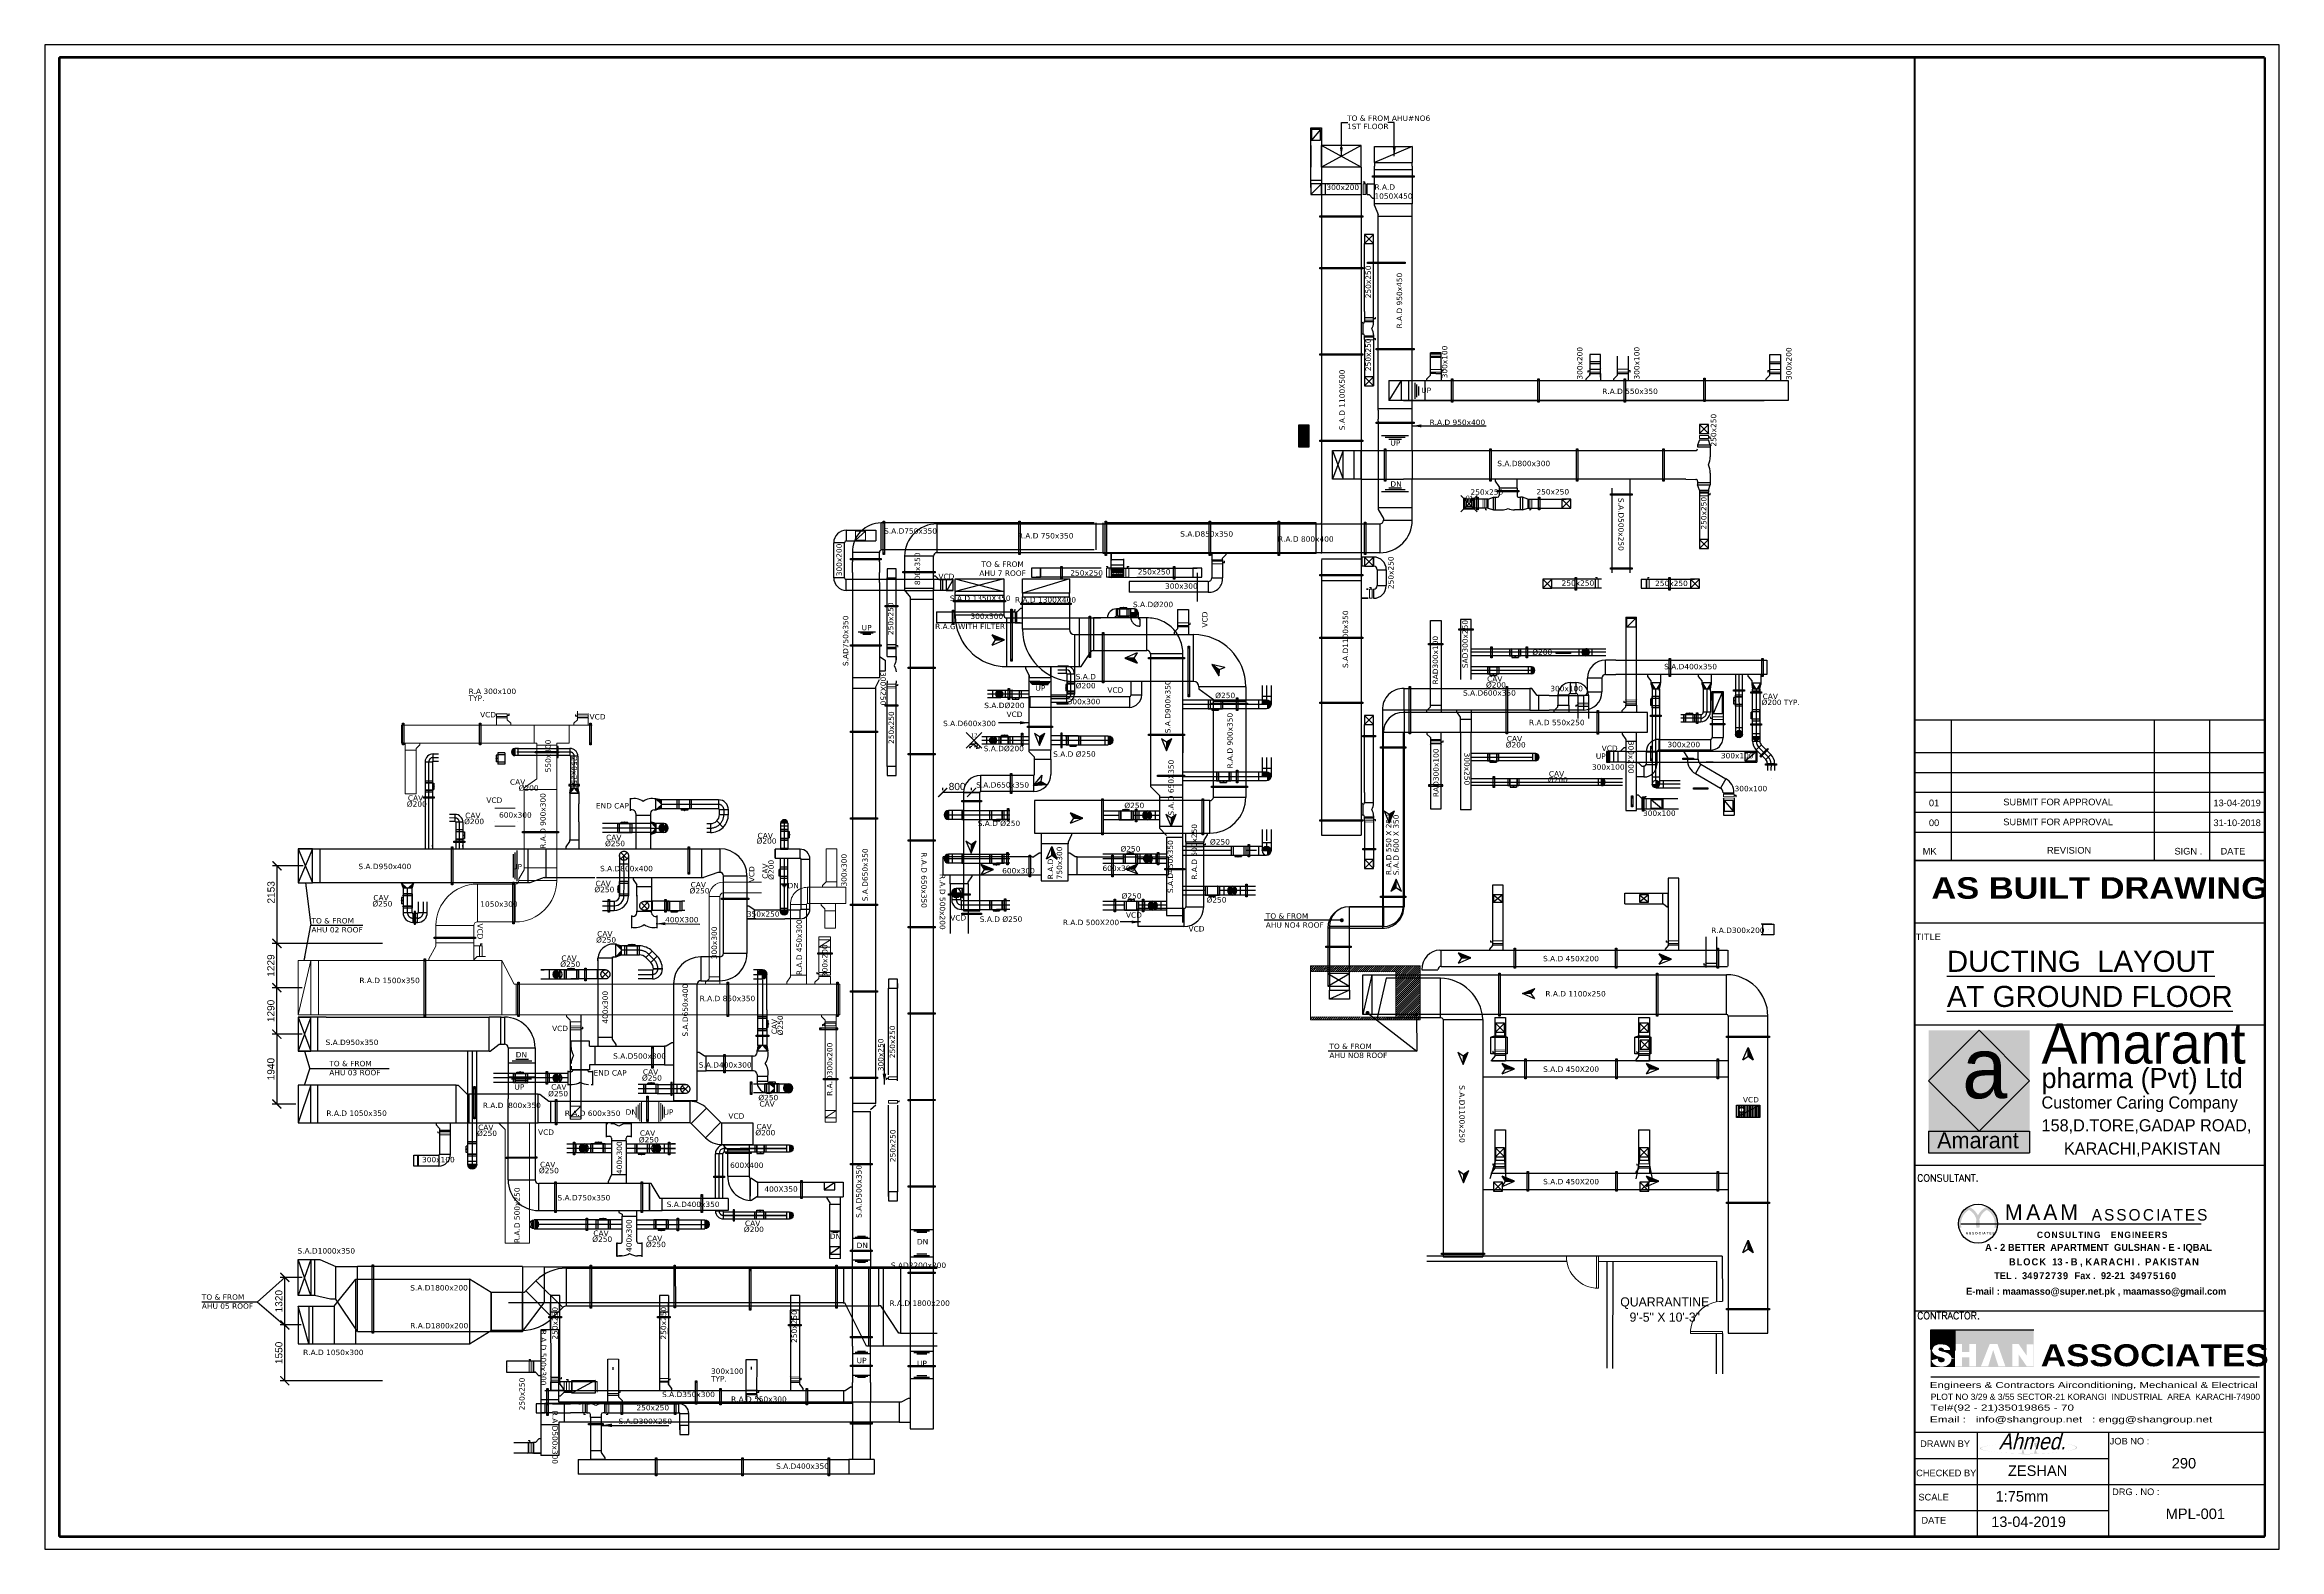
# Paper-space layout 'GF A1' of a CAD drawing. Header units: millimetres. Extents: x 0 to 828, y 2 to 558.
# The model-space entities are those that its viewports show. They can reach past a viewport. Long polylines and large blocks are cut down to what shows.
import ezdxf
from ezdxf.enums import TextEntityAlignment as Align

# ---------------------------------------------------------------- set-up
doc = ezdxf.new("R2010")
doc.units = ezdxf.units.MM
doc.header["$LTSCALE"] = 700
doc.header["$MEASUREMENT"] = 0
doc.header["$PDMODE"] = 66
doc.header["$PDSIZE"] = -25
for name, pattern in [('CENTER', [2, 1.25, -0.25, 0.25, -0.25]), ('CENTER2', [1.125, 0.75, -0.125, 0.125, -0.125]), ('HIDDEN', [0.375, 0.25, -0.125])]:
    doc.linetypes.add(name, pattern=pattern)
for name, color, linetype in [('01-dif', 76, 'Continuous'), ('A- TEXT', 8, 'Continuous'), ('ahu07', 3, 'CENTER'), ('ahu8r', 1, 'Continuous'), ('ARCHITEC', 8, 'Continuous'), ('CAV', 4, 'Continuous'), ('DIF 12', 84, 'Continuous'), ('duct size', 7, 'Continuous'), ('LEADER', 36, 'Continuous'), ('LEGEND', 7, 'Continuous'), ('Low pickup', 10, 'Continuous'), ('Return Ahu-03', 1, 'Continuous'), ('Return Ahu-04', 1, 'Continuous'), ('Return Ahu-05', 1, 'Continuous'), ('Return Ahu-06', 1, 'Continuous'), ('RETURN GRILL-600x300', 5, 'Continuous'), ('SEP', 253, 'Continuous'), ('SHAN PANEL', 253, 'Continuous'), ('Supply Ahu-02', 3, 'Continuous'), ('Supply Ahu-03', 3, 'Continuous'), ('Supply Ahu-04', 3, 'Continuous'), ('Supply Ahu-05', 3, 'Continuous'), ('Supply Ahu-06', 3, 'Continuous'), ('TEXT', 7, 'Continuous'), ('WINDOOW', 251, 'Continuous'), ('X-REF', 8, 'Continuous')]:
    doc.layers.add(name, color=color, linetype=linetype)
for name, color, linetype, lineweight in [('BORDER', 6, 'Continuous', 5), ('FILTER DIFFUSER', 94, 'Continuous', 20), ('MAAM TEXT', 7, 'Continuous', 25), ('Return AHU-02', 1, 'Continuous', 20), ('SA-HANGERS', 21, 'Continuous', 30), ('VCD', 1, 'Continuous', 20)]:
    doc.layers.add(name, color=color, linetype=linetype, lineweight=lineweight)
doc.layers.add('Panel_A1$0$Tital A1$0$A-Refr (Not printed)', color=7, linetype='Continuous', plot=False)
doc.styles.add('AB', font='')
doc.styles.add('architectural', font='stylu.ttf')
doc.styles.add('Arial', font='arial.ttf')
doc.styles.add('H St Bt', font='stylu.ttf')
doc.styles.add('ROMAN', font='romans.shx')
doc.styles.get("Standard").update_dxf_attribs({"font": 'romans.shx', "height": 200})
doc.styles.add('STYLE003', font='arial.ttf')
doc.styles.add('style1', font='ARIALN.TTF')
doc.styles.add('TECHNICBOLD', font='times.ttf', dxfattribs={"height": 10})
doc.styles.add('VERDANA', font='verdana.ttf')
doc.styles.get('AB').set_extended_font_data('Arial Black')
doc.dimstyles.new('1-100', dxfattribs={"dimscale": 100, "dimtxt": 2, "dimasz": 2.5, "dimexe": 1.25, "dimexo": 0.625, "dimtad": 1, "dimdec": 0, "dimtxsty": 'Arial', "dimblk": 'ARCHTICK', "dimcen": 2.5, "dimclrd": 3, "dimclre": 3, "dimclrt": 3, "dimadec": 0, "dimazin": 0, "dimtfac": 1, "dimtdec": 0, "dimtmove": 0, "dimatfit": 3, "dimfxl": 1, "dimarcsym": 0})
doc.dimstyles.get("Standard").update_dxf_attribs({"dimtxt": 0.18, "dimasz": 0.18, "dimexe": 0.18, "dimexo": 0.0625, "dimgap": 0.09, "dimtad": 0, "dimtih": 1, "dimtoh": 1, "dimdec": 4, "dimzin": 0, "dimdsep": 46, "dimtxsty": 'Standard', "dimcen": 0.09, "dimadec": 0, "dimazin": 0, "dimtfac": 1, "dimtdec": 4, "dimtofl": 0, "dimtmove": 0, "dimatfit": 3, "dimfxl": 1, "dimtolj": 1, "dimtzin": 0, "dimarcsym": 0})

# ---------------------------------------------------------------- blocks, each defined once
blk = doc.blocks.new('SHFIN')
at = {"layer": 'SEP', "linetype": 'Continuous'}
blk.add_hatch(color=1, dxfattribs=at).paths.add_polyline_path([(-47.5, 0), (-62.3, 0), (-62.3, -11.5, -0.320453), (-61.5, -11.7, -0.140931), (-60.7, -9.7, -0.113919), (-59.4, -8.6, -0.008876), (-59, -8.5, -0.055953), (-56.9, -8, -0.02254), (-55.8, -8, -0.020849), (-54.8, -8.1, -0.047619), (-53.3, -8.3, -0.0202), (-52.4, -8.6, -0.269924), (-50.2, -12), (-47.5, -12)])
h = blk.add_hatch(color=1, dxfattribs=at)
h.paths.add_polyline_path([(-47.5, 0), (-47.5, -8.3), (-43.4, -8.3), (-43.4, -13.1), (-39, -13.1), (-39, -8.3), (-34.8, -8.3), (-34.8, -21.8), (-39, -21.8), (-39, -16.4), (-43.4, -16.4), (-43.4, -21.8), (-47.5, -21.8), (-47.5, -22.2), (0, -22.2), (0, 0)])
h.paths.add_polyline_path([(-21.9, -8.3), (-17.1, -21.8), (-21.3, -21.8), (-24.5, -11.9), (-27.5, -21.8), (-31.9, -21.8), (-26.6, -8.3)], flags=16)
h.paths.add_polyline_path([(-13, -8.3), (-9.1, -8.3), (-4.2, -15.4), (-4.2, -8.4), (-0.3, -8.4), (-0.3, -21.8), (-4.2, -21.8), (-9, -14.8), (-9, -21.8), (-13, -21.8)], flags=16)
h = blk.add_hatch(color=1, dxfattribs=at)
edge = h.paths.add_edge_path()
edge.add_line((-47.5, -12), (-50.2, -12))
edge.add_line((-50.2, -12), (-54.1, -12.3))
edge.add_arc((-55.1, -12.2), 0.969, 358.2996, 379.9058)
edge.add_arc((-60.9, -14.8), 7.35, 22.8763, 27.597)
edge.add_arc((-55.6, -11.9), 1.29, 24.3354, 41.9512)
edge.add_arc((-55.6, -11.9), 1.29, 41.9512, 59.5669)
edge.add_arc((-56, -12.6), 2.06, 59.5257, 76.1135)
edge.add_arc((-56, -12.6), 2.06, 76.1135, 92.7014)
edge.add_arc((-56.3, -12), 1.54, 83.388, 101.6713)
edge.add_arc((-56.3, -12), 1.54, 101.6713, 119.9546)
edge.add_arc((-56.4, -11.8), 1.31, 120.541, 135.5981)
edge.add_arc((-56.4, -11.8), 1.31, 135.5981, 150.6551)
edge.add_arc((-56.9, -11.5), 0.703, 151.2483, 211.0722)
edge.add_arc((-56.9, -11.5), 0.654, 211.6671, 237.2014)
edge.add_arc((-56.3, -11), 1.52, 227.5528, 239.1795)
edge.add_arc((-56.3, -11), 1.52, 239.1795, 250.8061)
edge.add_arc((-53.5, -1.7), 11.2, 252.8113, 254.9936)
edge.add_arc((-53.5, -1.7), 11.2, 254.9936, 257.1758)
edge.add_arc((-83.4, -132.8), 123.2, 76.8321, 77.1366, ccw=False)
edge.add_arc((-83.4, -132.8), 123.2, 76.5277, 76.8321, ccw=False)
edge.add_arc((-66.2, -55.5), 44.1, 73.9643, 74.8219, ccw=False)
edge.add_arc((-66.2, -55.5), 44.1, 73.1067, 73.9643, ccw=False)
edge.add_arc((-56.5, -23.4), 10.6, 67.6223, 73.1067, ccw=False)
edge.add_arc((-56.5, -23.4), 10.6, 63.1016, 67.6223, ccw=False)
edge.add_arc((-53.1, -17.1), 3.41, 47.2885, 64.6995, ccw=False)
edge.add_arc((-53.3, -17.2), 3.66, 33.8592, 46.7083, ccw=False)
edge.add_arc((-53.8, -17.5), 4.19, 21.6772, 34.2563, ccw=False)
edge.add_arc((-52.7, -17.1), 3.01, 10.0764, 21.6772, ccw=False)
edge.add_arc((-52.7, -17.1), 3.01, -1.5244, 10.0764, ccw=False)
edge.add_arc((-48.6, -37.8), 20.7, 87.0503, 92.9497, ccw=False)
edge.add_line((-47.5, -17.2), (-47.5, -12))
edge = h.paths.add_edge_path()
edge.add_line((-62, -17.3), (-58, -17.1))
edge.add_arc((-55.9, -17.1), 2.08, 178.3859, 207.1686)
edge.add_arc((-56.1, -17.5), 1.82, 199.2682, 236.0748)
edge.add_arc((-56.1, -17.5), 1.82, 236.0748, 270)
edge.add_arc((-55.6, -16.8), 2.51, 260.0426, 289.4961)
edge.add_arc((-55.6, -17.1), 2.23, 290.399, 307.2022)
edge.add_arc((-54.9, -17.9), 1.14, 305.4205, 344.448)
edge.add_arc((-54.8, -17.9), 1.08, 343.9527, 384.1457)
edge.add_arc((-55.1, -18), 1.4, 22.2996, 56.6812)
edge.add_arc((-57.8, -24.3), 8.22, 65.4159, 74.7795)
edge.add_arc((-60.6, -31.7), 16.1, 71.8673, 77.5435)
edge.add_arc((-53.6, -2.3), 14.2, 249.9865, 255.4814, ccw=False)
edge.add_arc((-55.8, -7.9), 8.1, 242.7604, 250.6667, ccw=False)
edge.add_arc((-57.5, -11.6), 4.03, 223.7704, 240.3638, ccw=False)
edge.add_arc((-57.3, -11.3), 4.39, 208.7393, 225.185, ccw=False)
edge.add_arc((-58.2, -11.9), 3.29, 192.6278, 207.3329, ccw=False)
edge.add_arc((-58.8, -12), 2.77, 173.9566, 193.3878, ccw=False)
edge.add_arc((-62, -12.2), 0.732, 42.4385, 113.5112)
edge.add_line((-62.3, -11.5), (-62.3, -22.2))
edge.add_line((-62.3, -22.2), (-47.5, -22.2))
edge.add_line((-47.5, -22.2), (-47.5, -17.2))
edge.add_line((-47.5, -17.2), (-49.7, -17.1))
edge.add_arc((-57, -17), 7.38, 349.176, 359.1742, ccw=False)
edge.add_arc((-52.8, -17.8), 3.06, 332.8277, 349.2043, ccw=False)
edge.add_arc((-52.8, -17.8), 3.06, 316.4512, 332.8277, ccw=False)
edge.add_arc((-61.1, -9.9), 14.5, 312.5685, 316.4512, ccw=False)
edge.add_arc((-61.1, -9.9), 14.5, 308.6858, 312.5685, ccw=False)
edge.add_arc((-54.7, -16.4), 5.55, 290.202, 298.9215, ccw=False)
edge.add_arc((-56.5, -10.7), 11.5, 283.2498, 288.7041, ccw=False)
edge.add_arc((-55, -15.4), 6.58, 270.0895, 279.7941, ccw=False)
edge.add_arc((-55.5, -18.4), 3.61, 264.3382, 278.8585, ccw=False)
edge.add_arc((-55.8, -4.9), 17.1, 265.4185, 269.7327, ccw=False)
edge.add_arc((-55.2, -8.9), 13.2, 254.7612, 261.6795, ccw=False)
edge.add_arc((-58, -18.4), 3.31, 236.4847, 257.2381, ccw=False)
edge.add_arc((-58.1, -18), 3.57, 214.7411, 240.6627, ccw=False)
edge.add_arc((-58, -17.9), 3.67, 201.1956, 216.7546, ccw=False)
edge.add_arc((-54.5, -16.5), 7.45, 192.2546, 201.604, ccw=False)
edge.add_arc((-54.5, -16.5), 7.45, 186.0696, 192.2546, ccw=False)
edge.add_line((-62, -17.3), (-58, -17.1))
h = blk.add_hatch(color=1, dxfattribs=at)
edge = h.paths.add_edge_path()
edge.add_line((-62, -17.3), (-58, -17.1))
edge.add_arc((-55.9, -17.1), 2.08, 178.3859, 207.1686)
edge.add_arc((-56.1, -17.5), 1.82, 199.2682, 236.0748)
edge.add_arc((-56.1, -17.5), 1.82, 236.0748, 270)
edge.add_arc((-55.6, -16.8), 2.51, 260.0426, 289.4961)
edge.add_arc((-55.6, -17.1), 2.23, 290.399, 307.2022)
edge.add_arc((-54.9, -17.9), 1.14, 305.4205, 344.448)
edge.add_arc((-54.8, -17.9), 1.08, 343.9527, 384.1457)
edge.add_arc((-55.1, -18), 1.4, 22.2996, 56.6812)
edge.add_arc((-57.8, -24.3), 8.22, 65.4159, 74.7795)
edge.add_arc((-60.6, -31.7), 16.1, 71.8673, 77.5435)
edge.add_arc((-53.6, -2.3), 14.2, 249.9865, 255.4814, ccw=False)
edge.add_arc((-55.8, -7.9), 8.1, 242.7604, 250.6667, ccw=False)
edge.add_arc((-57.5, -11.6), 4.03, 223.7704, 240.3638, ccw=False)
edge.add_arc((-57.3, -11.3), 4.39, 208.7393, 225.185, ccw=False)
edge.add_arc((-58.2, -11.9), 3.29, 192.6278, 207.3329, ccw=False)
edge.add_arc((-58.8, -12), 2.77, 173.9566, 193.3878, ccw=False)
edge.add_arc((-62, -12.2), 0.732, 42.4385, 113.5112)
edge.add_line((-62.3, -11.5), (-62.3, -22.2))
edge.add_line((-62.3, -22.2), (-47.5, -22.2))
edge.add_line((-47.5, -22.2), (-47.5, -17.2))
edge.add_line((-47.5, -17.2), (-49.7, -17.1))
edge.add_arc((-57, -17), 7.38, 349.176, 359.1742, ccw=False)
edge.add_arc((-52.8, -17.8), 3.06, 332.8277, 349.2043, ccw=False)
edge.add_arc((-52.8, -17.8), 3.06, 316.4512, 332.8277, ccw=False)
edge.add_arc((-61.1, -9.9), 14.5, 312.5685, 316.4512, ccw=False)
edge.add_arc((-61.1, -9.9), 14.5, 308.6858, 312.5685, ccw=False)
edge.add_arc((-54.7, -16.4), 5.55, 290.202, 298.9215, ccw=False)
edge.add_arc((-56.5, -10.7), 11.5, 283.2498, 288.7041, ccw=False)
edge.add_arc((-55, -15.4), 6.58, 270.0895, 279.7941, ccw=False)
edge.add_arc((-55.5, -18.4), 3.61, 264.3382, 278.8585, ccw=False)
edge.add_arc((-55.8, -4.9), 17.1, 265.4185, 269.7327, ccw=False)
edge.add_arc((-55.2, -8.9), 13.2, 254.7612, 261.6795, ccw=False)
edge.add_arc((-58, -18.4), 3.31, 236.4847, 257.2381, ccw=False)
edge.add_arc((-58.1, -18), 3.57, 214.7411, 240.6627, ccw=False)
edge.add_arc((-58, -17.9), 3.67, 201.1956, 216.7546, ccw=False)
edge.add_arc((-54.5, -16.5), 7.45, 192.2546, 201.604, ccw=False)
edge.add_arc((-54.5, -16.5), 7.45, 186.0696, 192.2546, ccw=False)
at = {"layer": 'SEP', "color": 1, "linetype": 'Continuous'}
blk.add_line((0, 0), (-62.3, 0), dxfattribs=at)
blk.add_lwpolyline([(-54.1, -12.3), (-50.2, -12), (-47.5, -12), (-47.5, 0), (-62.3, 0), (-62.3, -11.5), (-61.5, -11.7, -0.291267), (-59, -8.5, -0.110326), (-54.8, -8.1, -0.099545), (-51.8, -9, -0.092286), (-50.8, -10, -0.131891), (-50.2, -12, 0.801011)], format="xyb", dxfattribs=at)
blk = doc.blocks.new('A$C4CA30D6F')
at = {"layer": 'LEGEND'}
h = blk.add_hatch(color=7, dxfattribs=at)
edge = h.paths.add_edge_path()
edge.add_ellipse((29.3, 0), major_axis=(28.8, 0), ratio=0.089312, start_angle=138.319, end_angle=221.681, ccw=False)
edge.add_ellipse((27.5, 0), major_axis=(-27.5, 0), ratio=0.088904, start_angle=315.6742, end_angle=404.3258)
edge = h.paths.add_edge_path()
edge.add_ellipse((17.5, 0.4), major_axis=(27.5, 0), ratio=0.109771, start_angle=-44.3258, end_angle=44.3258)
edge.add_ellipse((15.7, 0.4), major_axis=(-28.8, 0), ratio=0.110274, start_angle=138.319, end_angle=221.681, ccw=False)
at = {"layer": 'LEGEND', "color": 7, "insert": (24.2, 3.2), "char_height": 7.455, "width": 88.501, "attachment_point": 5}
blk.add_mtext('{\\fCommercialScript BT|b0|i0|c0|p66;\\Q15;\\W0.9;Ahmed.}', dxfattribs=at)
blk = doc.blocks.new('DIFF CODE-12')
at = {"layer": 'DIF 12'}
h = blk.add_hatch(dxfattribs=at)
h.set_pattern_fill('AR-SAND', color=256, scale=50, style=0)
h.paths.add_polyline_path([(-20772, -48937), (-20337, -48937), (-20554, -48719)])
for p, q in [((-20337, -48502), (-20772, -48937)), ((-20772, -48502), (-20337, -48937))]:
    blk.add_line(p, q, dxfattribs=at)
at = {"layer": 'DIF 12', "color": 1, "style": 'TECHNICBOLD'}
blk.add_text('12', height=116.5, dxfattribs=at).set_placement((-20637, -48638))
blk = doc.blocks.new('saaa')
at = {"layer": 'RETURN GRILL-600x300'}
h = blk.add_hatch(dxfattribs=at)
h.set_pattern_fill('ANSI31', color=256, scale=350, angle=135, style=0)
h.set_pattern_definition([(270, (332422.58, 31332.115), (-43.75, 3e-15), [])])
h.paths.add_polyline_path([(272318, 32662), (272318, 32962), (271718, 32962), (271718, 32662)])
h.paths.add_polyline_path([(271905, 32852, 1), (271767, 32852, 1)], flags=16)
blk.add_line((272318, 32962), (271718, 32662), dxfattribs=at)
blk.add_circle((271836, 32852, 0), 68.8, dxfattribs=at)
at = {"layer": 'MAAM TEXT', "color": 7, "style": 'style1'}
blk.add_text('1', height=117, dxfattribs=at).set_placement((271830, 32794, 0), align=Align.CENTER)
blk = doc.blocks.new('*U6')
for p, q in [((0, 0), (0, 37)), ((1050, 0), (1050, 37))]:
    blk.add_line(p, q)
for points in [[(0, 0), (-50, 0), (-50, 37), (0, 37)], [(1050, 37), (1100, 37), (1100, 0), (1050, 0)]]:
    blk.add_lwpolyline(points)
at = {"linetype": 'HIDDEN', "ltscale": 0.5}
for points in [[(0, 37), (1050, 37)], [(1050, 0), (0, 0)]]:
    blk.add_lwpolyline(points, dxfattribs=at)
for centre in [(-25, 18), (1075, 18)]:
    blk.add_circle(centre, 8.44)
blk = doc.blocks.new('*U7')
for p, q in [((0, 0), (0, 37)), ((950, 0), (950, 37))]:
    blk.add_line(p, q)
for points in [[(0, 0), (-50, 0), (-50, 37), (0, 37)], [(950, 37), (1000, 37), (1000, 0), (950, 0)]]:
    blk.add_lwpolyline(points)
at = {"linetype": 'HIDDEN', "ltscale": 0.5}
for points in [[(0, 37), (950, 37)], [(950, 0), (0, 0)]]:
    blk.add_lwpolyline(points, dxfattribs=at)
for centre in [(-25, 18), (975, 18)]:
    blk.add_circle(centre, 8.44)
blk = doc.blocks.new('*U8')
for p, q in [((0, 0), (0, 37)), ((800, 0), (800, 37))]:
    blk.add_line(p, q)
for points in [[(0, 0), (-50, 0), (-50, 37), (0, 37)], [(800, 37), (850, 37), (850, 0), (800, 0)]]:
    blk.add_lwpolyline(points)
at = {"linetype": 'HIDDEN', "ltscale": 0.5}
for points in [[(0, 37), (800, 37)], [(800, 0), (0, 0)]]:
    blk.add_lwpolyline(points, dxfattribs=at)
for centre in [(-25, 18), (825, 18)]:
    blk.add_circle(centre, 8.44)
blk = doc.blocks.new('*U9')
for p, q in [((0, 0), (0, 37)), ((850, 0), (850, 37))]:
    blk.add_line(p, q)
for points in [[(0, 0), (-50, 0), (-50, 37), (0, 37)], [(850, 37), (900, 37), (900, 0), (850, 0)]]:
    blk.add_lwpolyline(points)
at = {"linetype": 'HIDDEN', "ltscale": 0.5}
for points in [[(0, 37), (850, 37)], [(850, 0), (0, 0)]]:
    blk.add_lwpolyline(points, dxfattribs=at)
for centre in [(-25, 18), (875, 18)]:
    blk.add_circle(centre, 8.44)
blk = doc.blocks.new('*U10')
for p, q in [((0, 0), (0, 37)), ((825, 0), (825, 37))]:
    blk.add_line(p, q)
for points in [[(0, 0), (-50, 0), (-50, 37), (0, 37)], [(825, 37), (875, 37), (875, 0), (825, 0)]]:
    blk.add_lwpolyline(points)
at = {"linetype": 'HIDDEN', "ltscale": 0.5}
for points in [[(0, 37), (825, 37)], [(825, 0), (0, 0)]]:
    blk.add_lwpolyline(points, dxfattribs=at)
for centre in [(-25, 18), (850, 18)]:
    blk.add_circle(centre, 8.44)
blk = doc.blocks.new('*U11')
for p, q in [((0, 0), (0, 37)), ((750, 0), (750, 37))]:
    blk.add_line(p, q)
for points in [[(0, 0), (-50, 0), (-50, 37), (0, 37)], [(750, 37), (800, 37), (800, 0), (750, 0)]]:
    blk.add_lwpolyline(points)
at = {"linetype": 'HIDDEN', "ltscale": 0.5}
for points in [[(0, 37), (750, 37)], [(750, 0), (0, 0)]]:
    blk.add_lwpolyline(points, dxfattribs=at)
for centre in [(-25, 18), (775, 18)]:
    blk.add_circle(centre, 8.44)
blk = doc.blocks.new('*U12')
for p, q in [((0, 0), (0, 37)), ((650, 0), (650, 37))]:
    blk.add_line(p, q)
for points in [[(0, 0), (-50, 0), (-50, 37), (0, 37)], [(650, 37), (700, 37), (700, 0), (650, 0)]]:
    blk.add_lwpolyline(points)
at = {"linetype": 'HIDDEN', "ltscale": 0.5}
for points in [[(0, 37), (650, 37)], [(650, 0), (0, 0)]]:
    blk.add_lwpolyline(points, dxfattribs=at)
for centre in [(-25, 18), (675, 18)]:
    blk.add_circle(centre, 8.44)
blk = doc.blocks.new('*U13')
for p, q in [((0, 0), (0, 37)), ((500, 0), (500, 37))]:
    blk.add_line(p, q)
for points in [[(0, 0), (-50, 0), (-50, 37), (0, 37)], [(500, 37), (550, 37), (550, 0), (500, 0)]]:
    blk.add_lwpolyline(points)
at = {"linetype": 'HIDDEN', "ltscale": 0.5}
for points in [[(0, 37), (500, 37)], [(500, 0), (0, 0)]]:
    blk.add_lwpolyline(points, dxfattribs=at)
for centre in [(-25, 18), (525, 18)]:
    blk.add_circle(centre, 8.44)
blk = doc.blocks.new('*U14')
for p, q in [((0, 0), (0, 37)), ((400, 0), (400, 37))]:
    blk.add_line(p, q)
for points in [[(0, 0), (-50, 0), (-50, 37), (0, 37)], [(400, 37), (450, 37), (450, 0), (400, 0)]]:
    blk.add_lwpolyline(points)
at = {"linetype": 'HIDDEN', "ltscale": 0.5}
for points in [[(0, 37), (400, 37)], [(400, 0), (0, 0)]]:
    blk.add_lwpolyline(points, dxfattribs=at)
for centre in [(-25, 18), (425, 18)]:
    blk.add_circle(centre, 8.44)
blk = doc.blocks.new('*U15')
for p, q in [((0, 0), (0, 37)), ((250, 0), (250, 37))]:
    blk.add_line(p, q)
for points in [[(0, 0), (-50, 0), (-50, 37), (0, 37)], [(250, 37), (300, 37), (300, 0), (250, 0)]]:
    blk.add_lwpolyline(points)
at = {"linetype": 'HIDDEN', "ltscale": 0.5}
for points in [[(0, 37), (250, 37)], [(250, 0), (0, 0)]]:
    blk.add_lwpolyline(points, dxfattribs=at)
for centre in [(-25, 18), (275, 18)]:
    blk.add_circle(centre, 8.44)
blk = doc.blocks.new('*U16')
for p, q in [((0, 0), (0, 37)), ((300, 0), (300, 37))]:
    blk.add_line(p, q)
for points in [[(0, 0), (-50, 0), (-50, 37), (0, 37)], [(300, 37), (350, 37), (350, 0), (300, 0)]]:
    blk.add_lwpolyline(points)
at = {"linetype": 'HIDDEN', "ltscale": 0.5}
for points in [[(0, 37), (300, 37)], [(300, 0), (0, 0)]]:
    blk.add_lwpolyline(points, dxfattribs=at)
for centre in [(-25, 18), (325, 18)]:
    blk.add_circle(centre, 8.44)
blk = doc.blocks.new('*U17')
for p, q in [((0, 0), (0, 37)), ((250, 0), (250, 37))]:
    blk.add_line(p, q)
for points in [[(0, 0), (-50, 0), (-50, 37), (0, 37)], [(250, 37), (300, 37), (300, 0), (250, 0)]]:
    blk.add_lwpolyline(points)
at = {"linetype": 'HIDDEN', "ltscale": 0.5}
for points in [[(0, 37), (250, 37)], [(250, 0), (0, 0)]]:
    blk.add_lwpolyline(points, dxfattribs=at)
for centre in [(-25, 18), (275, 18)]:
    blk.add_circle(centre, 8.44)
blk = doc.blocks.new('*U18')
for p, q in [((0, 0), (0, 37)), ((350, 0), (350, 37))]:
    blk.add_line(p, q)
for points in [[(0, 0), (-50, 0), (-50, 37), (0, 37)], [(350, 37), (400, 37), (400, 0), (350, 0)]]:
    blk.add_lwpolyline(points)
at = {"linetype": 'HIDDEN', "ltscale": 0.5}
for points in [[(0, 37), (350, 37)], [(350, 0), (0, 0)]]:
    blk.add_lwpolyline(points, dxfattribs=at)
for centre in [(-25, 18), (375, 18)]:
    blk.add_circle(centre, 8.44)
blk = doc.blocks.new('*U108')
for p, q in [((0, 0), (0, 37)), ((550, 0), (550, 37))]:
    blk.add_line(p, q)
for points in [[(0, 0), (-50, 0), (-50, 37), (0, 37)], [(550, 37), (600, 37), (600, 0), (550, 0)]]:
    blk.add_lwpolyline(points)
at = {"linetype": 'HIDDEN', "ltscale": 0.5}
for points in [[(0, 37), (550, 37)], [(550, 0), (0, 0)]]:
    blk.add_lwpolyline(points, dxfattribs=at)
for centre in [(-25, 18), (575, 18)]:
    blk.add_circle(centre, 8.44)
blk = doc.blocks.new('*U19')
for p, q in [((0, 0), (0, 37)), ((650, 0), (650, 37))]:
    blk.add_line(p, q)
for points in [[(0, 0), (-50, 0), (-50, 37), (0, 37)], [(650, 37), (700, 37), (700, 0), (650, 0)]]:
    blk.add_lwpolyline(points)
at = {"linetype": 'HIDDEN', "ltscale": 0.5}
for points in [[(0, 37), (650, 37)], [(650, 0), (0, 0)]]:
    blk.add_lwpolyline(points, dxfattribs=at)
for centre in [(-25, 18), (675, 18)]:
    blk.add_circle(centre, 8.44)
blk = doc.blocks.new('*U20')
for p, q in [((0, 0), (0, 37)), ((800, 0), (800, 37))]:
    blk.add_line(p, q)
for points in [[(0, 0), (-50, 0), (-50, 37), (0, 37)], [(800, 37), (850, 37), (850, 0), (800, 0)]]:
    blk.add_lwpolyline(points)
at = {"linetype": 'HIDDEN', "ltscale": 0.5}
for points in [[(0, 37), (800, 37)], [(800, 0), (0, 0)]]:
    blk.add_lwpolyline(points, dxfattribs=at)
for centre in [(-25, 18), (825, 18)]:
    blk.add_circle(centre, 8.44)
blk = doc.blocks.new('*U117')
for p, q in [((0, 0), (0, 37)), ((1800, 0), (1800, 37))]:
    blk.add_line(p, q)
for points in [[(0, 0), (-50, 0), (-50, 37), (0, 37)], [(1800, 37), (1850, 37), (1850, 0), (1800, 0)]]:
    blk.add_lwpolyline(points)
at = {"linetype": 'HIDDEN', "ltscale": 0.5}
for points in [[(0, 37), (1800, 37)], [(1800, 0), (0, 0)]]:
    blk.add_lwpolyline(points, dxfattribs=at)
for centre in [(-25, 18), (1825, 18)]:
    blk.add_circle(centre, 8.44)
blk = doc.blocks.new('*U120')
for p, q in [((0, 0), (0, 37)), ((1100, 0), (1100, 37))]:
    blk.add_line(p, q)
for points in [[(0, 0), (-50, 0), (-50, 37), (0, 37)], [(1100, 37), (1150, 37), (1150, 0), (1100, 0)]]:
    blk.add_lwpolyline(points)
at = {"linetype": 'HIDDEN', "ltscale": 0.5}
for points in [[(0, 37), (1100, 37)], [(1100, 0), (0, 0)]]:
    blk.add_lwpolyline(points, dxfattribs=at)
for centre in [(-25, 18), (1125, 18)]:
    blk.add_circle(centre, 8.44)
blk = doc.blocks.new('*U121')
for p, q in [((0, 0), (0, 37)), ((1086, 0), (1086, 37))]:
    blk.add_line(p, q)
for points in [[(0, 0), (-50, 0), (-50, 37), (0, 37)], [(1086, 37), (1136, 37), (1136, 0), (1086, 0)]]:
    blk.add_lwpolyline(points)
at = {"linetype": 'HIDDEN', "ltscale": 0.5}
for points in [[(0, 37), (1086, 37)], [(1086, 0), (0, 0)]]:
    blk.add_lwpolyline(points, dxfattribs=at)
for centre in [(-25, 18), (1111, 18)]:
    blk.add_circle(centre, 8.44)
blk = doc.blocks.new('*U21')
for p, q in [((0, 0), (0, 37)), ((1050, 0), (1050, 37))]:
    blk.add_line(p, q)
for points in [[(0, 0), (-50, 0), (-50, 37), (0, 37)], [(1050, 37), (1100, 37), (1100, 0), (1050, 0)]]:
    blk.add_lwpolyline(points)
at = {"linetype": 'HIDDEN', "ltscale": 0.5}
for points in [[(0, 37), (1050, 37)], [(1050, 0), (0, 0)]]:
    blk.add_lwpolyline(points, dxfattribs=at)
for centre in [(-25, 18), (1075, 18)]:
    blk.add_circle(centre, 8.44)
blk = doc.blocks.new('*U122')
for p, q in [((0, 0), (0, 37)), ((1101, 0), (1101, 37))]:
    blk.add_line(p, q)
for points in [[(0, 0), (-50, 0), (-50, 37), (0, 37)], [(1101, 37), (1151, 37), (1151, 0), (1101, 0)]]:
    blk.add_lwpolyline(points)
at = {"linetype": 'HIDDEN', "ltscale": 0.5}
for points in [[(0, 37), (1101, 37)], [(1101, 0), (0, 0)]]:
    blk.add_lwpolyline(points, dxfattribs=at)
for centre in [(-25, 18), (1126, 18)]:
    blk.add_circle(centre, 8.44)
blk = doc.blocks.new('*U69')
for p, q in [((0, 0), (0, 37)), ((1100, 0), (1100, 37))]:
    blk.add_line(p, q)
for points in [[(0, 0), (-50, 0), (-50, 37), (0, 37)], [(1100, 37), (1150, 37), (1150, 0), (1100, 0)]]:
    blk.add_lwpolyline(points)
at = {"linetype": 'HIDDEN', "ltscale": 0.5}
for points in [[(0, 37), (1100, 37)], [(1100, 0), (0, 0)]]:
    blk.add_lwpolyline(points, dxfattribs=at)
for centre in [(-25, 18), (1125, 18)]:
    blk.add_circle(centre, 8.44)
blk = doc.blocks.new('*U23')
for p, q in [((0, 0), (0, 37)), ((1100, 0), (1100, 37))]:
    blk.add_line(p, q)
for points in [[(0, 0), (-50, 0), (-50, 37), (0, 37)], [(1100, 37), (1150, 37), (1150, 0), (1100, 0)]]:
    blk.add_lwpolyline(points)
at = {"linetype": 'HIDDEN', "ltscale": 0.5}
for points in [[(0, 37), (1100, 37)], [(1100, 0), (0, 0)]]:
    blk.add_lwpolyline(points, dxfattribs=at)
for centre in [(-25, 18), (1125, 18)]:
    blk.add_circle(centre, 8.44)
blk = doc.blocks.new('*U24')
for p, q in [((0, 0), (0, 37)), ((600, 0), (600, 37))]:
    blk.add_line(p, q)
for points in [[(0, 0), (-50, 0), (-50, 37), (0, 37)], [(600, 37), (650, 37), (650, 0), (600, 0)]]:
    blk.add_lwpolyline(points)
at = {"linetype": 'HIDDEN', "ltscale": 0.5}
for points in [[(0, 37), (600, 37)], [(600, 0), (0, 0)]]:
    blk.add_lwpolyline(points, dxfattribs=at)
for centre in [(-25, 18), (625, 18)]:
    blk.add_circle(centre, 8.44)
blk = doc.blocks.new('*U25')
for p, q in [((0, 0), (0, 37)), ((200, 0), (200, 37))]:
    blk.add_line(p, q)
for points in [[(0, 0), (-50, 0), (-50, 37), (0, 37)], [(200, 37), (250, 37), (250, 0), (200, 0)]]:
    blk.add_lwpolyline(points)
at = {"linetype": 'HIDDEN', "ltscale": 0.5}
for points in [[(0, 37), (200, 37)], [(200, 0), (0, 0)]]:
    blk.add_lwpolyline(points, dxfattribs=at)
for centre in [(-25, 18), (225, 18)]:
    blk.add_circle(centre, 8.44)
blk = doc.blocks.new('*U22')
for p, q in [((0, 0), (0, 37)), ((550, 0), (550, 37))]:
    blk.add_line(p, q)
for points in [[(0, 0), (-50, 0), (-50, 37), (0, 37)], [(550, 37), (600, 37), (600, 0), (550, 0)]]:
    blk.add_lwpolyline(points)
at = {"linetype": 'HIDDEN', "ltscale": 0.5}
for points in [[(0, 37), (550, 37)], [(550, 0), (0, 0)]]:
    blk.add_lwpolyline(points, dxfattribs=at)
for centre in [(-25, 18), (575, 18)]:
    blk.add_circle(centre, 8.44)
blk = doc.blocks.new('*U27')
for p, q in [((0, 0), (0, 37)), ((1216, 0), (1216, 37))]:
    blk.add_line(p, q)
for points in [[(0, 0), (-50, 0), (-50, 37), (0, 37)], [(1216, 37), (1266, 37), (1266, 0), (1216, 0)]]:
    blk.add_lwpolyline(points)
at = {"linetype": 'HIDDEN', "ltscale": 0.5}
for points in [[(0, 37), (1216, 37)], [(1216, 0), (0, 0)]]:
    blk.add_lwpolyline(points, dxfattribs=at)
for centre in [(-25, 18), (1241, 18)]:
    blk.add_circle(centre, 8.44)
blk = doc.blocks.new('*U26')
for p, q in [((0, 0), (0, 37)), ((1216, 0), (1216, 37))]:
    blk.add_line(p, q)
for points in [[(0, 0), (-50, 0), (-50, 37), (0, 37)], [(1216, 37), (1266, 37), (1266, 0), (1216, 0)]]:
    blk.add_lwpolyline(points)
at = {"linetype": 'HIDDEN', "ltscale": 0.5}
for points in [[(0, 37), (1216, 37)], [(1216, 0), (0, 0)]]:
    blk.add_lwpolyline(points, dxfattribs=at)
for centre in [(-25, 18), (1241, 18)]:
    blk.add_circle(centre, 8.44)
blk = doc.blocks.new('*U28')
for p, q in [((0, 0), (0, 37)), ((300, 0), (300, 37))]:
    blk.add_line(p, q)
for points in [[(0, 0), (-50, 0), (-50, 37), (0, 37)], [(300, 37), (350, 37), (350, 0), (300, 0)]]:
    blk.add_lwpolyline(points)
at = {"linetype": 'HIDDEN', "ltscale": 0.5}
for points in [[(0, 37), (300, 37)], [(300, 0), (0, 0)]]:
    blk.add_lwpolyline(points, dxfattribs=at)
for centre in [(-25, 18), (325, 18)]:
    blk.add_circle(centre, 8.44)
blk = doc.blocks.new('*U29')
for p, q in [((0, 0), (0, 37)), ((200, 0), (200, 37))]:
    blk.add_line(p, q)
for points in [[(0, 0), (-50, 0), (-50, 37), (0, 37)], [(200, 37), (250, 37), (250, 0), (200, 0)]]:
    blk.add_lwpolyline(points)
at = {"linetype": 'HIDDEN', "ltscale": 0.5}
for points in [[(0, 37), (200, 37)], [(200, 0), (0, 0)]]:
    blk.add_lwpolyline(points, dxfattribs=at)
for centre in [(-25, 18), (225, 18)]:
    blk.add_circle(centre, 8.44)
blk = doc.blocks.new('*U30')
for p, q in [((0, 0), (0, 37)), ((400, 0), (400, 37))]:
    blk.add_line(p, q)
for points in [[(0, 0), (-50, 0), (-50, 37), (0, 37)], [(400, 37), (450, 37), (450, 0), (400, 0)]]:
    blk.add_lwpolyline(points)
at = {"linetype": 'HIDDEN', "ltscale": 0.5}
for points in [[(0, 37), (400, 37)], [(400, 0), (0, 0)]]:
    blk.add_lwpolyline(points, dxfattribs=at)
for centre in [(-25, 18), (425, 18)]:
    blk.add_circle(centre, 8.44)
blk = doc.blocks.new('*U32')
for p, q in [((0, 0), (0, 37)), ((300, 0), (300, 37))]:
    blk.add_line(p, q)
for points in [[(0, 0), (-50, 0), (-50, 37), (0, 37)], [(300, 37), (350, 37), (350, 0), (300, 0)]]:
    blk.add_lwpolyline(points)
at = {"linetype": 'HIDDEN', "ltscale": 0.5}
for points in [[(0, 37), (300, 37)], [(300, 0), (0, 0)]]:
    blk.add_lwpolyline(points, dxfattribs=at)
for centre in [(-25, 18), (325, 18)]:
    blk.add_circle(centre, 8.44)
blk = doc.blocks.new('*U33')
for p, q in [((0, 0), (0, 37)), ((200, 0), (200, 37))]:
    blk.add_line(p, q)
for points in [[(0, 0), (-50, 0), (-50, 37), (0, 37)], [(200, 37), (250, 37), (250, 0), (200, 0)]]:
    blk.add_lwpolyline(points)
at = {"linetype": 'HIDDEN', "ltscale": 0.5}
for points in [[(0, 37), (200, 37)], [(200, 0), (0, 0)]]:
    blk.add_lwpolyline(points, dxfattribs=at)
for centre in [(-25, 18), (225, 18)]:
    blk.add_circle(centre, 8.44)
blk = doc.blocks.new('*U31')
for p, q in [((0, 0), (0, 37)), ((300, 0), (300, 37))]:
    blk.add_line(p, q)
for points in [[(0, 0), (-50, 0), (-50, 37), (0, 37)], [(300, 37), (350, 37), (350, 0), (300, 0)]]:
    blk.add_lwpolyline(points)
at = {"linetype": 'HIDDEN', "ltscale": 0.5}
for points in [[(0, 37), (300, 37)], [(300, 0), (0, 0)]]:
    blk.add_lwpolyline(points, dxfattribs=at)
for centre in [(-25, 18), (325, 18)]:
    blk.add_circle(centre, 8.44)
blk = doc.blocks.new('*U34')
for p, q in [((0, 0), (0, 37)), ((300, 0), (300, 37))]:
    blk.add_line(p, q)
for points in [[(0, 0), (-50, 0), (-50, 37), (0, 37)], [(300, 37), (350, 37), (350, 0), (300, 0)]]:
    blk.add_lwpolyline(points)
at = {"linetype": 'HIDDEN', "ltscale": 0.5}
for points in [[(0, 37), (300, 37)], [(300, 0), (0, 0)]]:
    blk.add_lwpolyline(points, dxfattribs=at)
for centre in [(-25, 18), (325, 18)]:
    blk.add_circle(centre, 8.44)
blk = doc.blocks.new('*U35')
for p, q in [((0, 0), (0, 37)), ((200, 0), (200, 37))]:
    blk.add_line(p, q)
for points in [[(0, 0), (-50, 0), (-50, 37), (0, 37)], [(200, 37), (250, 37), (250, 0), (200, 0)]]:
    blk.add_lwpolyline(points)
at = {"linetype": 'HIDDEN', "ltscale": 0.5}
for points in [[(0, 37), (200, 37)], [(200, 0), (0, 0)]]:
    blk.add_lwpolyline(points, dxfattribs=at)
for centre in [(-25, 18), (225, 18)]:
    blk.add_circle(centre, 8.44)
blk = doc.blocks.new('*U36')
for p, q in [((0, 0), (0, 37)), ((1100, 0), (1100, 37))]:
    blk.add_line(p, q)
for points in [[(0, 0), (-50, 0), (-50, 37), (0, 37)], [(1100, 37), (1150, 37), (1150, 0), (1100, 0)]]:
    blk.add_lwpolyline(points)
at = {"linetype": 'HIDDEN', "ltscale": 0.5}
for points in [[(0, 37), (1100, 37)], [(1100, 0), (0, 0)]]:
    blk.add_lwpolyline(points, dxfattribs=at)
for centre in [(-25, 18), (1125, 18)]:
    blk.add_circle(centre, 8.44)
blk = doc.blocks.new('*U37')
for p, q in [((0, 0), (0, 37)), ((550, 0), (550, 37))]:
    blk.add_line(p, q)
for points in [[(0, 0), (-50, 0), (-50, 37), (0, 37)], [(550, 37), (600, 37), (600, 0), (550, 0)]]:
    blk.add_lwpolyline(points)
at = {"linetype": 'HIDDEN', "ltscale": 0.5}
for points in [[(0, 37), (550, 37)], [(550, 0), (0, 0)]]:
    blk.add_lwpolyline(points, dxfattribs=at)
for centre in [(-25, 18), (575, 18)]:
    blk.add_circle(centre, 8.44)
blk = doc.blocks.new('*U38')
for p, q in [((0, 0), (0, 37)), ((800, 0), (800, 37))]:
    blk.add_line(p, q)
for points in [[(0, 0), (-50, 0), (-50, 37), (0, 37)], [(800, 37), (850, 37), (850, 0), (800, 0)]]:
    blk.add_lwpolyline(points)
at = {"linetype": 'HIDDEN', "ltscale": 0.5}
for points in [[(0, 37), (800, 37)], [(800, 0), (0, 0)]]:
    blk.add_lwpolyline(points, dxfattribs=at)
for centre in [(-25, 18), (825, 18)]:
    blk.add_circle(centre, 8.44)
blk = doc.blocks.new('*U39')
for p, q in [((0, 0), (0, 37)), ((500, 0), (500, 37))]:
    blk.add_line(p, q)
for points in [[(0, 0), (-50, 0), (-50, 37), (0, 37)], [(500, 37), (550, 37), (550, 0), (500, 0)]]:
    blk.add_lwpolyline(points)
at = {"linetype": 'HIDDEN', "ltscale": 0.5}
for points in [[(0, 37), (500, 37)], [(500, 0), (0, 0)]]:
    blk.add_lwpolyline(points, dxfattribs=at)
for centre in [(-25, 18), (525, 18)]:
    blk.add_circle(centre, 8.44)
blk = doc.blocks.new('*U40')
for p, q in [((0, 0), (0, 37)), ((250, 0), (250, 37))]:
    blk.add_line(p, q)
for points in [[(0, 0), (-50, 0), (-50, 37), (0, 37)], [(250, 37), (300, 37), (300, 0), (250, 0)]]:
    blk.add_lwpolyline(points)
at = {"linetype": 'HIDDEN', "ltscale": 0.5}
for points in [[(0, 37), (250, 37)], [(250, 0), (0, 0)]]:
    blk.add_lwpolyline(points, dxfattribs=at)
for centre in [(-25, 18), (275, 18)]:
    blk.add_circle(centre, 8.44)
blk = doc.blocks.new('*U41')
for p, q in [((0, 0), (0, 37)), ((1350, 0), (1350, 37))]:
    blk.add_line(p, q)
for points in [[(0, 0), (-50, 0), (-50, 37), (0, 37)], [(1350, 37), (1400, 37), (1400, 0), (1350, 0)]]:
    blk.add_lwpolyline(points)
at = {"linetype": 'HIDDEN', "ltscale": 0.5}
for points in [[(0, 37), (1350, 37)], [(1350, 0), (0, 0)]]:
    blk.add_lwpolyline(points, dxfattribs=at)
for centre in [(-25, 18), (1375, 18)]:
    blk.add_circle(centre, 8.44)
blk = doc.blocks.new('*U42')
for p, q in [((0, 0), (0, 37)), ((1300, 0), (1300, 37))]:
    blk.add_line(p, q)
for points in [[(0, 0), (-50, 0), (-50, 37), (0, 37)], [(1300, 37), (1350, 37), (1350, 0), (1300, 0)]]:
    blk.add_lwpolyline(points)
at = {"linetype": 'HIDDEN', "ltscale": 0.5}
for points in [[(0, 37), (1300, 37)], [(1300, 0), (0, 0)]]:
    blk.add_lwpolyline(points, dxfattribs=at)
for centre in [(-25, 18), (1325, 18)]:
    blk.add_circle(centre, 8.44)
blk = doc.blocks.new('*U43')
for p, q in [((0, 0), (0, 37)), ((1350, 0), (1350, 37))]:
    blk.add_line(p, q)
for points in [[(0, 0), (-50, 0), (-50, 37), (0, 37)], [(1350, 37), (1400, 37), (1400, 0), (1350, 0)]]:
    blk.add_lwpolyline(points)
at = {"linetype": 'HIDDEN', "ltscale": 0.5}
for points in [[(0, 37), (1350, 37)], [(1350, 0), (0, 0)]]:
    blk.add_lwpolyline(points, dxfattribs=at)
for centre in [(-25, 18), (1375, 18)]:
    blk.add_circle(centre, 8.44)
blk = doc.blocks.new('*U44')
for p, q in [((0, 0), (0, 37)), ((1300, 0), (1300, 37))]:
    blk.add_line(p, q)
for points in [[(0, 0), (-50, 0), (-50, 37), (0, 37)], [(1300, 37), (1350, 37), (1350, 0), (1300, 0)]]:
    blk.add_lwpolyline(points)
at = {"linetype": 'HIDDEN', "ltscale": 0.5}
for points in [[(0, 37), (1300, 37)], [(1300, 0), (0, 0)]]:
    blk.add_lwpolyline(points, dxfattribs=at)
for centre in [(-25, 18), (1325, 18)]:
    blk.add_circle(centre, 8.44)
blk = doc.blocks.new('*U45')
for p, q in [((0, 0), (0, 37)), ((1046, 0), (1046, 37))]:
    blk.add_line(p, q)
for points in [[(0, 0), (-50, 0), (-50, 37), (0, 37)], [(1046, 37), (1096, 37), (1096, 0), (1046, 0)]]:
    blk.add_lwpolyline(points)
at = {"linetype": 'HIDDEN', "ltscale": 0.5}
for points in [[(0, 37), (1046, 37)], [(1046, 0), (0, 0)]]:
    blk.add_lwpolyline(points, dxfattribs=at)
for centre in [(-25, 18), (1071, 18)]:
    blk.add_circle(centre, 8.44)
blk = doc.blocks.new('*U46')
for p, q in [((0, 0), (0, 37)), ((900, 0), (900, 37))]:
    blk.add_line(p, q)
for points in [[(0, 0), (-50, 0), (-50, 37), (0, 37)], [(900, 37), (950, 37), (950, 0), (900, 0)]]:
    blk.add_lwpolyline(points)
at = {"linetype": 'HIDDEN', "ltscale": 0.5}
for points in [[(0, 37), (900, 37)], [(900, 0), (0, 0)]]:
    blk.add_lwpolyline(points, dxfattribs=at)
for centre in [(-25, 18), (925, 18)]:
    blk.add_circle(centre, 8.44)
blk = doc.blocks.new('*U47')
for p, q in [((0, 0), (0, 37)), ((650, 0), (650, 37))]:
    blk.add_line(p, q)
for points in [[(0, 0), (-50, 0), (-50, 37), (0, 37)], [(650, 37), (700, 37), (700, 0), (650, 0)]]:
    blk.add_lwpolyline(points)
at = {"linetype": 'HIDDEN', "ltscale": 0.5}
for points in [[(0, 37), (650, 37)], [(650, 0), (0, 0)]]:
    blk.add_lwpolyline(points, dxfattribs=at)
for centre in [(-25, 18), (675, 18)]:
    blk.add_circle(centre, 8.44)
blk = doc.blocks.new('*U48')
for p, q in [((0, 0), (0, 37)), ((450, 0), (450, 37))]:
    blk.add_line(p, q)
for points in [[(0, 0), (-50, 0), (-50, 37), (0, 37)], [(450, 37), (500, 37), (500, 0), (450, 0)]]:
    blk.add_lwpolyline(points)
at = {"linetype": 'HIDDEN', "ltscale": 0.5}
for points in [[(0, 37), (450, 37)], [(450, 0), (0, 0)]]:
    blk.add_lwpolyline(points, dxfattribs=at)
for centre in [(-25, 18), (475, 18)]:
    blk.add_circle(centre, 8.44)
blk = doc.blocks.new('*U49')
for p, q in [((0, 0), (0, 37)), ((250, 0), (250, 37))]:
    blk.add_line(p, q)
for points in [[(0, 0), (-50, 0), (-50, 37), (0, 37)], [(250, 37), (300, 37), (300, 0), (250, 0)]]:
    blk.add_lwpolyline(points)
at = {"linetype": 'HIDDEN', "ltscale": 0.5}
for points in [[(0, 37), (250, 37)], [(250, 0), (0, 0)]]:
    blk.add_lwpolyline(points, dxfattribs=at)
for centre in [(-25, 18), (275, 18)]:
    blk.add_circle(centre, 8.44)
blk = doc.blocks.new('*U101')
for p, q in [((0, 0), (0, 37)), ((200, 0), (200, 37))]:
    blk.add_line(p, q)
for points in [[(0, 0), (-50, 0), (-50, 37), (0, 37)], [(200, 37), (250, 37), (250, 0), (200, 0)]]:
    blk.add_lwpolyline(points)
at = {"linetype": 'HIDDEN', "ltscale": 0.5}
for points in [[(0, 37), (200, 37)], [(200, 0), (0, 0)]]:
    blk.add_lwpolyline(points, dxfattribs=at)
for centre in [(-25, 18), (225, 18)]:
    blk.add_circle(centre, 8.44)
blk = doc.blocks.new('*U103')
for p, q in [((0, 0), (0, 37)), ((200, 0), (200, 37))]:
    blk.add_line(p, q)
for points in [[(0, 0), (-50, 0), (-50, 37), (0, 37)], [(200, 37), (250, 37), (250, 0), (200, 0)]]:
    blk.add_lwpolyline(points)
at = {"linetype": 'HIDDEN', "ltscale": 0.5}
for points in [[(0, 37), (200, 37)], [(200, 0), (0, 0)]]:
    blk.add_lwpolyline(points, dxfattribs=at)
for centre in [(-25, 18), (225, 18)]:
    blk.add_circle(centre, 8.44)
blk = doc.blocks.new('*U53')
for p, q in [((0, 0), (0, 37)), ((500, 0), (500, 37))]:
    blk.add_line(p, q)
for points in [[(0, 0), (-50, 0), (-50, 37), (0, 37)], [(500, 37), (550, 37), (550, 0), (500, 0)]]:
    blk.add_lwpolyline(points)
at = {"linetype": 'HIDDEN', "ltscale": 0.5}
for points in [[(0, 37), (500, 37)], [(500, 0), (0, 0)]]:
    blk.add_lwpolyline(points, dxfattribs=at)
for centre in [(-25, 18), (525, 18)]:
    blk.add_circle(centre, 8.44)
blk = doc.blocks.new('*U50')
for p, q in [((0, 0), (0, 37)), ((600, 0), (600, 37))]:
    blk.add_line(p, q)
for points in [[(0, 0), (-50, 0), (-50, 37), (0, 37)], [(600, 37), (650, 37), (650, 0), (600, 0)]]:
    blk.add_lwpolyline(points)
at = {"linetype": 'HIDDEN', "ltscale": 0.5}
for points in [[(0, 37), (600, 37)], [(600, 0), (0, 0)]]:
    blk.add_lwpolyline(points, dxfattribs=at)
for centre in [(-25, 18), (625, 18)]:
    blk.add_circle(centre, 8.44)
blk = doc.blocks.new('*U51')
for p, q in [((0, 0), (0, 37)), ((450, 0), (450, 37))]:
    blk.add_line(p, q)
for points in [[(0, 0), (-50, 0), (-50, 37), (0, 37)], [(450, 37), (500, 37), (500, 0), (450, 0)]]:
    blk.add_lwpolyline(points)
at = {"linetype": 'HIDDEN', "ltscale": 0.5}
for points in [[(0, 37), (450, 37)], [(450, 0), (0, 0)]]:
    blk.add_lwpolyline(points, dxfattribs=at)
for centre in [(-25, 18), (475, 18)]:
    blk.add_circle(centre, 8.44)
blk = doc.blocks.new('*U52')
for p, q in [((0, 0), (0, 37)), ((450, 0), (450, 37))]:
    blk.add_line(p, q)
for points in [[(0, 0), (-50, 0), (-50, 37), (0, 37)], [(450, 37), (500, 37), (500, 0), (450, 0)]]:
    blk.add_lwpolyline(points)
at = {"linetype": 'HIDDEN', "ltscale": 0.5}
for points in [[(0, 37), (450, 37)], [(450, 0), (0, 0)]]:
    blk.add_lwpolyline(points, dxfattribs=at)
for centre in [(-25, 18), (475, 18)]:
    blk.add_circle(centre, 8.44)
blk = doc.blocks.new('*U54')
for p, q in [((0, 0), (0, 37)), ((900, 0), (900, 37))]:
    blk.add_line(p, q)
for points in [[(0, 0), (-50, 0), (-50, 37), (0, 37)], [(900, 37), (950, 37), (950, 0), (900, 0)]]:
    blk.add_lwpolyline(points)
at = {"linetype": 'HIDDEN', "ltscale": 0.5}
for points in [[(0, 37), (900, 37)], [(900, 0), (0, 0)]]:
    blk.add_lwpolyline(points, dxfattribs=at)
for centre in [(-25, 18), (925, 18)]:
    blk.add_circle(centre, 8.44)
blk = doc.blocks.new('*U55')
for p, q in [((0, 0), (0, 37)), ((900, 0), (900, 37))]:
    blk.add_line(p, q)
for points in [[(0, 0), (-50, 0), (-50, 37), (0, 37)], [(900, 37), (950, 37), (950, 0), (900, 0)]]:
    blk.add_lwpolyline(points)
at = {"linetype": 'HIDDEN', "ltscale": 0.5}
for points in [[(0, 37), (900, 37)], [(900, 0), (0, 0)]]:
    blk.add_lwpolyline(points, dxfattribs=at)
for centre in [(-25, 18), (925, 18)]:
    blk.add_circle(centre, 8.44)
blk = doc.blocks.new('*U56')
for p, q in [((0, 0), (0, 37)), ((1300, 0), (1300, 37))]:
    blk.add_line(p, q)
for points in [[(0, 0), (-50, 0), (-50, 37), (0, 37)], [(1300, 37), (1350, 37), (1350, 0), (1300, 0)]]:
    blk.add_lwpolyline(points)
at = {"linetype": 'HIDDEN', "ltscale": 0.5}
for points in [[(0, 37), (1300, 37)], [(1300, 0), (0, 0)]]:
    blk.add_lwpolyline(points, dxfattribs=at)
for centre in [(-25, 18), (1325, 18)]:
    blk.add_circle(centre, 8.44)
blk = doc.blocks.new('*U57')
for p, q in [((0, 0), (0, 37)), ((800, 0), (800, 37))]:
    blk.add_line(p, q)
for points in [[(0, 0), (-50, 0), (-50, 37), (0, 37)], [(800, 37), (850, 37), (850, 0), (800, 0)]]:
    blk.add_lwpolyline(points)
at = {"linetype": 'HIDDEN', "ltscale": 0.5}
for points in [[(0, 37), (800, 37)], [(800, 0), (0, 0)]]:
    blk.add_lwpolyline(points, dxfattribs=at)
for centre in [(-25, 18), (825, 18)]:
    blk.add_circle(centre, 8.44)
blk = doc.blocks.new('*U58')
for p, q in [((0, 0), (0, 37)), ((600, 0), (600, 37))]:
    blk.add_line(p, q)
for points in [[(0, 0), (-50, 0), (-50, 37), (0, 37)], [(600, 37), (650, 37), (650, 0), (600, 0)]]:
    blk.add_lwpolyline(points)
at = {"linetype": 'HIDDEN', "ltscale": 0.5}
for points in [[(0, 37), (600, 37)], [(600, 0), (0, 0)]]:
    blk.add_lwpolyline(points, dxfattribs=at)
for centre in [(-25, 18), (625, 18)]:
    blk.add_circle(centre, 8.44)
blk = doc.blocks.new('*U59')
for p, q in [((0, 0), (0, 37)), ((600, 0), (600, 37))]:
    blk.add_line(p, q)
for points in [[(0, 0), (-50, 0), (-50, 37), (0, 37)], [(600, 37), (650, 37), (650, 0), (600, 0)]]:
    blk.add_lwpolyline(points)
at = {"linetype": 'HIDDEN', "ltscale": 0.5}
for points in [[(0, 37), (600, 37)], [(600, 0), (0, 0)]]:
    blk.add_lwpolyline(points, dxfattribs=at)
for centre in [(-25, 18), (625, 18)]:
    blk.add_circle(centre, 8.44)
blk = doc.blocks.new('*U60')
for p, q in [((0, 0), (0, 37)), ((250, 0), (250, 37))]:
    blk.add_line(p, q)
for points in [[(0, 0), (-50, 0), (-50, 37), (0, 37)], [(250, 37), (300, 37), (300, 0), (250, 0)]]:
    blk.add_lwpolyline(points)
at = {"linetype": 'HIDDEN', "ltscale": 0.5}
for points in [[(0, 37), (250, 37)], [(250, 0), (0, 0)]]:
    blk.add_lwpolyline(points, dxfattribs=at)
for centre in [(-25, 18), (275, 18)]:
    blk.add_circle(centre, 8.44)
blk = doc.blocks.new('*U61')
for p, q in [((0, 0), (0, 37)), ((250, 0), (250, 37))]:
    blk.add_line(p, q)
for points in [[(0, 0), (-50, 0), (-50, 37), (0, 37)], [(250, 37), (300, 37), (300, 0), (250, 0)]]:
    blk.add_lwpolyline(points)
at = {"linetype": 'HIDDEN', "ltscale": 0.5}
for points in [[(0, 37), (250, 37)], [(250, 0), (0, 0)]]:
    blk.add_lwpolyline(points, dxfattribs=at)
for centre in [(-25, 18), (275, 18)]:
    blk.add_circle(centre, 8.44)
blk = doc.blocks.new('*U94')
for p, q in [((0, 0), (0, 37)), ((400, 0), (400, 37))]:
    blk.add_line(p, q)
for points in [[(0, 0), (-50, 0), (-50, 37), (0, 37)], [(400, 37), (450, 37), (450, 0), (400, 0)]]:
    blk.add_lwpolyline(points)
at = {"linetype": 'HIDDEN', "ltscale": 0.5}
for points in [[(0, 37), (400, 37)], [(400, 0), (0, 0)]]:
    blk.add_lwpolyline(points, dxfattribs=at)
for centre in [(-25, 18), (425, 18)]:
    blk.add_circle(centre, 8.44)
blk = doc.blocks.new('*U62')
for p, q in [((0, 0), (0, 37)), ((400, 0), (400, 37))]:
    blk.add_line(p, q)
for points in [[(0, 0), (-50, 0), (-50, 37), (0, 37)], [(400, 37), (450, 37), (450, 0), (400, 0)]]:
    blk.add_lwpolyline(points)
at = {"linetype": 'HIDDEN', "ltscale": 0.5}
for points in [[(0, 37), (400, 37)], [(400, 0), (0, 0)]]:
    blk.add_lwpolyline(points, dxfattribs=at)
for centre in [(-25, 18), (425, 18)]:
    blk.add_circle(centre, 8.44)
blk = doc.blocks.new('*U63')
for p, q in [((0, 0), (0, 37)), ((750, 0), (750, 37))]:
    blk.add_line(p, q)
for points in [[(0, 0), (-50, 0), (-50, 37), (0, 37)], [(750, 37), (800, 37), (800, 0), (750, 0)]]:
    blk.add_lwpolyline(points)
at = {"linetype": 'HIDDEN', "ltscale": 0.5}
for points in [[(0, 37), (750, 37)], [(750, 0), (0, 0)]]:
    blk.add_lwpolyline(points, dxfattribs=at)
for centre in [(-25, 18), (775, 18)]:
    blk.add_circle(centre, 8.44)
blk = doc.blocks.new('*U64')
for p, q in [((0, 0), (0, 37)), ((750, 0), (750, 37))]:
    blk.add_line(p, q)
for points in [[(0, 0), (-50, 0), (-50, 37), (0, 37)], [(750, 37), (800, 37), (800, 0), (750, 0)]]:
    blk.add_lwpolyline(points)
at = {"linetype": 'HIDDEN', "ltscale": 0.5}
for points in [[(0, 37), (750, 37)], [(750, 0), (0, 0)]]:
    blk.add_lwpolyline(points, dxfattribs=at)
for centre in [(-25, 18), (775, 18)]:
    blk.add_circle(centre, 8.44)
blk = doc.blocks.new('*U65')
for p, q in [((0, 0), (0, 37)), ((948, 0), (948, 37))]:
    blk.add_line(p, q)
for points in [[(0, 0), (-50, 0), (-50, 37), (0, 37)], [(948, 37), (998, 37), (998, 0), (948, 0)]]:
    blk.add_lwpolyline(points)
at = {"linetype": 'HIDDEN', "ltscale": 0.5}
for points in [[(0, 37), (948, 37)], [(948, 0), (0, 0)]]:
    blk.add_lwpolyline(points, dxfattribs=at)
for centre in [(-25, 18), (973, 18)]:
    blk.add_circle(centre, 8.44)
blk = doc.blocks.new('*U66')
for p, q in [((0, 0), (0, 37)), ((655, 0), (655, 37))]:
    blk.add_line(p, q)
for points in [[(0, 0), (-50, 0), (-50, 37), (0, 37)], [(655, 37), (705, 37), (705, 0), (655, 0)]]:
    blk.add_lwpolyline(points)
at = {"linetype": 'HIDDEN', "ltscale": 0.5}
for points in [[(0, 37), (655, 37)], [(655, 0), (0, 0)]]:
    blk.add_lwpolyline(points, dxfattribs=at)
for centre in [(-25, 18), (680, 18)]:
    blk.add_circle(centre, 8.44)
blk = doc.blocks.new('*U67')
for p, q in [((0, 0), (0, 37)), ((655, 0), (655, 37))]:
    blk.add_line(p, q)
for points in [[(0, 0), (-50, 0), (-50, 37), (0, 37)], [(655, 37), (705, 37), (705, 0), (655, 0)]]:
    blk.add_lwpolyline(points)
at = {"linetype": 'HIDDEN', "ltscale": 0.5}
for points in [[(0, 37), (655, 37)], [(655, 0), (0, 0)]]:
    blk.add_lwpolyline(points, dxfattribs=at)
for centre in [(-25, 18), (680, 18)]:
    blk.add_circle(centre, 8.44)
blk = doc.blocks.new('*U102')
for p, q in [((0, 0), (0, 37)), ((301, 0), (301, 37))]:
    blk.add_line(p, q)
for points in [[(0, 0), (-50, 0), (-50, 37), (0, 37)], [(301, 37), (351, 37), (351, 0), (301, 0)]]:
    blk.add_lwpolyline(points)
at = {"linetype": 'HIDDEN', "ltscale": 0.5}
for points in [[(0, 37), (301, 37)], [(301, 0), (0, 0)]]:
    blk.add_lwpolyline(points, dxfattribs=at)
for centre in [(-25, 18), (326, 18)]:
    blk.add_circle(centre, 8.44)
blk = doc.blocks.new('*U68')
for p, q in [((0, 0), (0, 37)), ((450, 0), (450, 37))]:
    blk.add_line(p, q)
for points in [[(0, 0), (-50, 0), (-50, 37), (0, 37)], [(450, 37), (500, 37), (500, 0), (450, 0)]]:
    blk.add_lwpolyline(points)
at = {"linetype": 'HIDDEN', "ltscale": 0.5}
for points in [[(0, 37), (450, 37)], [(450, 0), (0, 0)]]:
    blk.add_lwpolyline(points, dxfattribs=at)
for centre in [(-25, 18), (475, 18)]:
    blk.add_circle(centre, 8.44)
blk = doc.blocks.new('*U70')
for p, q in [((0, 0), (0, 37)), ((500, 0), (500, 37))]:
    blk.add_line(p, q)
for points in [[(0, 0), (-50, 0), (-50, 37), (0, 37)], [(500, 37), (550, 37), (550, 0), (500, 0)]]:
    blk.add_lwpolyline(points)
at = {"linetype": 'HIDDEN', "ltscale": 0.5}
for points in [[(0, 37), (500, 37)], [(500, 0), (0, 0)]]:
    blk.add_lwpolyline(points, dxfattribs=at)
for centre in [(-25, 18), (525, 18)]:
    blk.add_circle(centre, 8.44)
blk = doc.blocks.new('*U71')
for p, q in [((0, 0), (0, 37)), ((550, 0), (550, 37))]:
    blk.add_line(p, q)
for points in [[(0, 0), (-50, 0), (-50, 37), (0, 37)], [(550, 37), (600, 37), (600, 0), (550, 0)]]:
    blk.add_lwpolyline(points)
at = {"linetype": 'HIDDEN', "ltscale": 0.5}
for points in [[(0, 37), (550, 37)], [(550, 0), (0, 0)]]:
    blk.add_lwpolyline(points, dxfattribs=at)
for centre in [(-25, 18), (575, 18)]:
    blk.add_circle(centre, 8.44)
blk = doc.blocks.new('*U72')
for p, q in [((0, 0), (0, 37)), ((900, 0), (900, 37))]:
    blk.add_line(p, q)
for points in [[(0, 0), (-50, 0), (-50, 37), (0, 37)], [(900, 37), (950, 37), (950, 0), (900, 0)]]:
    blk.add_lwpolyline(points)
at = {"linetype": 'HIDDEN', "ltscale": 0.5}
for points in [[(0, 37), (900, 37)], [(900, 0), (0, 0)]]:
    blk.add_lwpolyline(points, dxfattribs=at)
for centre in [(-25, 18), (925, 18)]:
    blk.add_circle(centre, 8.44)
blk = doc.blocks.new('*U73')
for p, q in [((0, 0), (0, 37)), ((1050, 0), (1050, 37))]:
    blk.add_line(p, q)
for points in [[(0, 0), (-50, 0), (-50, 37), (0, 37)], [(1050, 37), (1100, 37), (1100, 0), (1050, 0)]]:
    blk.add_lwpolyline(points)
at = {"linetype": 'HIDDEN', "ltscale": 0.5}
for points in [[(0, 37), (1050, 37)], [(1050, 0), (0, 0)]]:
    blk.add_lwpolyline(points, dxfattribs=at)
for centre in [(-25, 18), (1075, 18)]:
    blk.add_circle(centre, 8.44)
blk = doc.blocks.new('*U74')
for p, q in [((0, 0), (0, 37)), ((1050, 0), (1050, 37))]:
    blk.add_line(p, q)
for points in [[(0, 0), (-50, 0), (-50, 37), (0, 37)], [(1050, 37), (1100, 37), (1100, 0), (1050, 0)]]:
    blk.add_lwpolyline(points)
at = {"linetype": 'HIDDEN', "ltscale": 0.5}
for points in [[(0, 37), (1050, 37)], [(1050, 0), (0, 0)]]:
    blk.add_lwpolyline(points, dxfattribs=at)
for centre in [(-25, 18), (1075, 18)]:
    blk.add_circle(centre, 8.44)
blk = doc.blocks.new('*U75')
for p, q in [((0, 0), (0, 37)), ((250, 0), (250, 37))]:
    blk.add_line(p, q)
for points in [[(0, 0), (-50, 0), (-50, 37), (0, 37)], [(250, 37), (300, 37), (300, 0), (250, 0)]]:
    blk.add_lwpolyline(points)
at = {"linetype": 'HIDDEN', "ltscale": 0.5}
for points in [[(0, 37), (250, 37)], [(250, 0), (0, 0)]]:
    blk.add_lwpolyline(points, dxfattribs=at)
for centre in [(-25, 18), (275, 18)]:
    blk.add_circle(centre, 8.44)
blk = doc.blocks.new('*U96')
for p, q in [((0, 0), (0, 37)), ((250, 0), (250, 37))]:
    blk.add_line(p, q)
for points in [[(0, 0), (-50, 0), (-50, 37), (0, 37)], [(250, 37), (300, 37), (300, 0), (250, 0)]]:
    blk.add_lwpolyline(points)
at = {"linetype": 'HIDDEN', "ltscale": 0.5}
for points in [[(0, 37), (250, 37)], [(250, 0), (0, 0)]]:
    blk.add_lwpolyline(points, dxfattribs=at)
for centre in [(-25, 18), (275, 18)]:
    blk.add_circle(centre, 8.44)
blk = doc.blocks.new('*U76')
for p, q in [((0, 0), (0, 37)), ((250, 0), (250, 37))]:
    blk.add_line(p, q)
for points in [[(0, 0), (-50, 0), (-50, 37), (0, 37)], [(250, 37), (300, 37), (300, 0), (250, 0)]]:
    blk.add_lwpolyline(points)
at = {"linetype": 'HIDDEN', "ltscale": 0.5}
for points in [[(0, 37), (250, 37)], [(250, 0), (0, 0)]]:
    blk.add_lwpolyline(points, dxfattribs=at)
for centre in [(-25, 18), (275, 18)]:
    blk.add_circle(centre, 8.44)
blk = doc.blocks.new('*U127')
for p, q in [((0, 0), (0, 37)), ((410, 0), (410, 37))]:
    blk.add_line(p, q)
for points in [[(0, 0), (-50, 0), (-50, 37), (0, 37)], [(410, 37), (460, 37), (460, 0), (410, 0)]]:
    blk.add_lwpolyline(points)
at = {"linetype": 'HIDDEN', "ltscale": 0.5}
for points in [[(0, 37), (410, 37)], [(410, 0), (0, 0)]]:
    blk.add_lwpolyline(points, dxfattribs=at)
for centre in [(-25, 18), (435, 18)]:
    blk.add_circle(centre, 8.44)
blk = doc.blocks.new('*U78')
for p, q in [((0, 0), (0, 37)), ((510, 0), (510, 37))]:
    blk.add_line(p, q)
for points in [[(0, 0), (-50, 0), (-50, 37), (0, 37)], [(510, 37), (560, 37), (560, 0), (510, 0)]]:
    blk.add_lwpolyline(points)
at = {"linetype": 'HIDDEN', "ltscale": 0.5}
for points in [[(0, 37), (510, 37)], [(510, 0), (0, 0)]]:
    blk.add_lwpolyline(points, dxfattribs=at)
for centre in [(-25, 18), (535, 18)]:
    blk.add_circle(centre, 8.44)
blk = doc.blocks.new('*U79')
for p, q in [((0, 0), (0, 37)), ((300, 0), (300, 37))]:
    blk.add_line(p, q)
for points in [[(0, 0), (-50, 0), (-50, 37), (0, 37)], [(300, 37), (350, 37), (350, 0), (300, 0)]]:
    blk.add_lwpolyline(points)
at = {"linetype": 'HIDDEN', "ltscale": 0.5}
for points in [[(0, 37), (300, 37)], [(300, 0), (0, 0)]]:
    blk.add_lwpolyline(points, dxfattribs=at)
for centre in [(-25, 18), (325, 18)]:
    blk.add_circle(centre, 8.44)
blk = doc.blocks.new('*U81')
for p, q in [((0, 0), (0, 37)), ((200, 0), (200, 37))]:
    blk.add_line(p, q)
for points in [[(0, 0), (-50, 0), (-50, 37), (0, 37)], [(200, 37), (250, 37), (250, 0), (200, 0)]]:
    blk.add_lwpolyline(points)
at = {"linetype": 'HIDDEN', "ltscale": 0.5}
for points in [[(0, 37), (200, 37)], [(200, 0), (0, 0)]]:
    blk.add_lwpolyline(points, dxfattribs=at)
for centre in [(-25, 18), (225, 18)]:
    blk.add_circle(centre, 8.44)
blk = doc.blocks.new('*U82')
for p, q in [((0, 0), (0, 37)), ((200, 0), (200, 37))]:
    blk.add_line(p, q)
for points in [[(0, 0), (-50, 0), (-50, 37), (0, 37)], [(200, 37), (250, 37), (250, 0), (200, 0)]]:
    blk.add_lwpolyline(points)
at = {"linetype": 'HIDDEN', "ltscale": 0.5}
for points in [[(0, 37), (200, 37)], [(200, 0), (0, 0)]]:
    blk.add_lwpolyline(points, dxfattribs=at)
for centre in [(-25, 18), (225, 18)]:
    blk.add_circle(centre, 8.44)
blk = doc.blocks.new('*U83')
for p, q in [((0, 0), (0, 37)), ((200, 0), (200, 37))]:
    blk.add_line(p, q)
for points in [[(0, 0), (-50, 0), (-50, 37), (0, 37)], [(200, 37), (250, 37), (250, 0), (200, 0)]]:
    blk.add_lwpolyline(points)
at = {"linetype": 'HIDDEN', "ltscale": 0.5}
for points in [[(0, 37), (200, 37)], [(200, 0), (0, 0)]]:
    blk.add_lwpolyline(points, dxfattribs=at)
for centre in [(-25, 18), (225, 18)]:
    blk.add_circle(centre, 8.44)
blk = doc.blocks.new('*U86')
at = {"linetype": 'Continuous'}
for points in [[(-25, 20), (-25, 30), (-60, 30), (-60, 75), (-70, 75), (-70, 20), (-25, 20)], [(400, 75), (0, 75), (0, -25), (400, -25)]]:
    blk.add_lwpolyline(points, close=True, dxfattribs=at)
at = {"linetype": 'Continuous', "const_width": 5}
for points in [[(400, -75), (400, -75), (-25, -75), (0, -75), (0, 125), (-25, 125), (0, 125), (400, 125), (425, 125), (400, 125), (400, -75), (425, -75), (400, -75)], [(400, 25), (0, 25)]]:
    blk.add_lwpolyline(points, dxfattribs=at)
blk.add_lwpolyline([(0, 0), (0, 50), (-25, 50), (-25, 0)], close=True, dxfattribs=at)
blk = doc.blocks.new('*U87')
at = {"linetype": 'Continuous'}
for points in [[(-25, 20), (-25, 30), (-60, 30), (-60, 75), (-70, 75), (-70, 20), (-25, 20)], [(333, 75), (0, 75), (0, -25), (333, -25)]]:
    blk.add_lwpolyline(points, close=True, dxfattribs=at)
at = {"linetype": 'Continuous', "const_width": 5}
for points in [[(333, -75), (333, -75), (-25, -75), (0, -75), (0, 125), (-25, 125), (0, 125), (333, 125), (358, 125), (333, 125), (333, -75), (358, -75), (333, -75)], [(333, 25), (0, 25)]]:
    blk.add_lwpolyline(points, dxfattribs=at)
blk.add_lwpolyline([(0, 0), (0, 50), (-25, 50), (-25, 0)], close=True, dxfattribs=at)
blk = doc.blocks.new('*U88')
at = {"linetype": 'Continuous'}
for points in [[(-25, 20), (-25, 30), (-60, 30), (-60, 75), (-70, 75), (-70, 20), (-25, 20)], [(333, 75), (0, 75), (0, -25), (333, -25)]]:
    blk.add_lwpolyline(points, close=True, dxfattribs=at)
at = {"linetype": 'Continuous', "const_width": 5}
for points in [[(333, -75), (333, -75), (-25, -75), (0, -75), (0, 125), (-25, 125), (0, 125), (333, 125), (358, 125), (333, 125), (333, -75), (358, -75), (333, -75)], [(333, 25), (0, 25)]]:
    blk.add_lwpolyline(points, dxfattribs=at)
blk.add_lwpolyline([(0, 0), (0, 50), (-25, 50), (-25, 0)], close=True, dxfattribs=at)
blk = doc.blocks.new('*U90')
at = {"linetype": 'Continuous'}
for points in [[(-25, 20), (-25, 30), (-60, 30), (-60, 75), (-70, 75), (-70, 20), (-25, 20)], [(334, 75), (0, 75), (0, -25), (334, -25)]]:
    blk.add_lwpolyline(points, close=True, dxfattribs=at)
at = {"linetype": 'Continuous', "const_width": 5}
for points in [[(334, -75), (334, -75), (-25, -75), (0, -75), (0, 125), (-25, 125), (0, 125), (334, 125), (359, 125), (334, 125), (334, -75), (359, -75), (334, -75)], [(334, 25), (0, 25)]]:
    blk.add_lwpolyline(points, dxfattribs=at)
blk.add_lwpolyline([(0, 0), (0, 50), (-25, 50), (-25, 0)], close=True, dxfattribs=at)
blk = doc.blocks.new('A$C4D301BEB')
for p, q in [((-310, 200), (-260, 200)), ((-310, 0), (-310, 200)), ((-310, 0), (-260, 0)), ((-260, 0), (-260, 200)), ((-255, 200), (-55, 200)), ((-255, 0), (-255, 200)), ((-255, 0), (-55, 0)), ((-246, 200), (-246, 240)), ((-246, 240), (-64, 240)), ((-165, 242), (-155, 252)), ((-164, 241), (-165, 242)), ((-164, 241), (-157, 247)), ((-157, 200), (-157, 247)), ((-155, 252), (-145, 242)), ((-153, 200), (-153, 247)), ((-153, 247), (-146, 241)), ((-146, 241), (-145, 242)), ((-64, 200), (-64, 240)), ((-55, 0), (-55, 200)), ((-50, 200), (0, 200)), ((-50, 0), (-50, 200)), ((-50, 0), (-50, 200)), ((-50, 0), (0, 0)), ((0, 0), (0, 200))]:
    blk.add_line(p, q)
for centre, start, end in [((-257, 199), 19.43656, 160.56344), ((-257, 1), 199.43656, 340.56344), ((-52, 199), 19.43656, 160.56344), ((-52, 1), 199.43656, 340.56344)]:
    blk.add_arc(centre, 2.65, start, end)
blk = doc.blocks.new('*U93')
at = {"linetype": 'Continuous'}
for points in [[(-25, 20), (-25, 30), (-60, 30), (-60, 75), (-70, 75), (-70, 20), (-25, 20)], [(333, 75), (0, 75), (0, -25), (333, -25)]]:
    blk.add_lwpolyline(points, close=True, dxfattribs=at)
at = {"linetype": 'Continuous', "const_width": 5}
for points in [[(333, -75), (333, -75), (-25, -75), (0, -75), (0, 125), (-25, 125), (0, 125), (333, 125), (358, 125), (333, 125), (333, -75), (358, -75), (333, -75)], [(333, 25), (0, 25)]]:
    blk.add_lwpolyline(points, dxfattribs=at)
blk.add_lwpolyline([(0, 0), (0, 50), (-25, 50), (-25, 0)], close=True, dxfattribs=at)
blk = doc.blocks.new('*U89')
at = {"linetype": 'Continuous'}
for points in [[(-25, 20), (-25, 30), (-60, 30), (-60, 75), (-70, 75), (-70, 20), (-25, 20)], [(400, 75), (0, 75), (0, -25), (400, -25)]]:
    blk.add_lwpolyline(points, close=True, dxfattribs=at)
at = {"linetype": 'Continuous', "const_width": 5}
for points in [[(400, -75), (400, -75), (-25, -75), (0, -75), (0, 125), (-25, 125), (0, 125), (400, 125), (425, 125), (400, 125), (400, -75), (425, -75), (400, -75)], [(400, 25), (0, 25)]]:
    blk.add_lwpolyline(points, dxfattribs=at)
blk.add_lwpolyline([(0, 0), (0, 50), (-25, 50), (-25, 0)], close=True, dxfattribs=at)
blk = doc.blocks.new('CAV 250 DIA')
for p, q in [((0, 400), (0, 350)), ((0, 400), (250, 400)), ((0, 350), (250, 350)), ((0, 345), (0, 55)), ((0, 345), (250, 345)), ((0, 55), (250, 55)), ((0, 50), (0, 0)), ((0, 50), (250, 50)), ((0, 50), (250, 50)), ((0, 0), (250, 0)), ((250, 400), (250, 350)), ((250, 345), (250, 55)), ((250, 301), (290, 301)), ((250, 212), (297, 212)), ((250, 208), (297, 208)), ((250, 119), (290, 119)), ((250, 50), (250, 0)), ((290, 301), (290, 119)), ((291, 219), (292, 220)), ((291, 219), (297, 212)), ((297, 208), (291, 202)), ((291, 202), (292, 200)), ((292, 220), (302, 210)), ((302, 210), (292, 200))]:
    blk.add_line(p, q)
for centre, start, end in [((1, 347), 109.43656, 250.56344), ((1, 53), 109.43656, 250.56344), ((249, 347), 289.43656, 70.56344), ((249, 53), 289.43656, 70.56344)]:
    blk.add_arc(centre, 2.65, start, end)
blk = doc.blocks.new('AROW')
h = blk.add_hatch()
h.set_pattern_fill('ANSI31,_O', color=8, scale=33.381621)
h.set_pattern_definition([(45, (-361.5264, -565.2318), (-2.950546, 2.950546), [])])
h.paths.add_polyline_path([(34, 0), (-34, 0), (-61, 40)])
for p, q in [((-34, 0), (-61, 40)), ((34, 0), (-61, 40)), ((-61, -40), (-34, 0)), ((-61, -40), (34, 0)), ((-34, 0), (34, 0))]:
    blk.add_line(p, q)
blk = doc.blocks.new('*U104')
for p, q in [((0, 0), (0, 37)), ((300, 0), (300, 37))]:
    blk.add_line(p, q)
for points in [[(0, 0), (-50, 0), (-50, 37), (0, 37)], [(300, 37), (350, 37), (350, 0), (300, 0)]]:
    blk.add_lwpolyline(points)
at = {"linetype": 'HIDDEN', "ltscale": 0.5}
for points in [[(0, 37), (300, 37)], [(300, 0), (0, 0)]]:
    blk.add_lwpolyline(points, dxfattribs=at)
for centre in [(-25, 18), (325, 18)]:
    blk.add_circle(centre, 8.44)
blk = doc.blocks.new('*U95')
at = {"linetype": 'Continuous'}
for points in [[(-25, 20), (-25, 30), (-60, 30), (-60, 75), (-70, 75), (-70, 20), (-25, 20)], [(333, 75), (0, 75), (0, -25), (333, -25)]]:
    blk.add_lwpolyline(points, close=True, dxfattribs=at)
at = {"linetype": 'Continuous', "const_width": 5}
for points in [[(333, -75), (333, -75), (-25, -75), (0, -75), (0, 125), (-25, 125), (0, 125), (333, 125), (358, 125), (333, 125), (333, -75), (358, -75), (333, -75)], [(333, 25), (0, 25)]]:
    blk.add_lwpolyline(points, dxfattribs=at)
blk.add_lwpolyline([(0, 0), (0, 50), (-25, 50), (-25, 0)], close=True, dxfattribs=at)
blk = doc.blocks.new('*U105')
for p, q in [((0, 0), (0, 37)), ((250, 0), (250, 37))]:
    blk.add_line(p, q)
for points in [[(0, 0), (-50, 0), (-50, 37), (0, 37)], [(250, 37), (300, 37), (300, 0), (250, 0)]]:
    blk.add_lwpolyline(points)
at = {"linetype": 'HIDDEN', "ltscale": 0.5}
for points in [[(0, 37), (250, 37)], [(250, 0), (0, 0)]]:
    blk.add_lwpolyline(points, dxfattribs=at)
for centre in [(-25, 18), (275, 18)]:
    blk.add_circle(centre, 8.44)
blk = doc.blocks.new('*U77')
for p, q in [((0, 0), (0, 37)), ((410, 0), (410, 37))]:
    blk.add_line(p, q)
for points in [[(0, 0), (-50, 0), (-50, 37), (0, 37)], [(410, 37), (460, 37), (460, 0), (410, 0)]]:
    blk.add_lwpolyline(points)
at = {"linetype": 'HIDDEN', "ltscale": 0.5}
for points in [[(0, 37), (410, 37)], [(410, 0), (0, 0)]]:
    blk.add_lwpolyline(points, dxfattribs=at)
for centre in [(-25, 18), (435, 18)]:
    blk.add_circle(centre, 8.44)
blk = doc.blocks.new('*U106')
for p, q in [((0, 0), (0, 37)), ((1500, 0), (1500, 37))]:
    blk.add_line(p, q)
for points in [[(0, 0), (-50, 0), (-50, 37), (0, 37)], [(1500, 37), (1550, 37), (1550, 0), (1500, 0)]]:
    blk.add_lwpolyline(points)
at = {"linetype": 'HIDDEN', "ltscale": 0.5}
for points in [[(0, 37), (1500, 37)], [(1500, 0), (0, 0)]]:
    blk.add_lwpolyline(points, dxfattribs=at)
for centre in [(-25, 18), (1525, 18)]:
    blk.add_circle(centre, 8.44)
blk = doc.blocks.new('*U109')
for p, q in [((0, 0), (0, 37)), ((850, 0), (850, 37))]:
    blk.add_line(p, q)
for points in [[(0, 0), (-50, 0), (-50, 37), (0, 37)], [(850, 37), (900, 37), (900, 0), (850, 0)]]:
    blk.add_lwpolyline(points)
at = {"linetype": 'HIDDEN', "ltscale": 0.5}
for points in [[(0, 37), (850, 37)], [(850, 0), (0, 0)]]:
    blk.add_lwpolyline(points, dxfattribs=at)
for centre in [(-25, 18), (875, 18)]:
    blk.add_circle(centre, 8.44)
blk = doc.blocks.new('*U110')
for p, q in [((0, 0), (0, 37)), ((200, 0), (200, 37))]:
    blk.add_line(p, q)
for points in [[(0, 0), (-50, 0), (-50, 37), (0, 37)], [(200, 37), (250, 37), (250, 0), (200, 0)]]:
    blk.add_lwpolyline(points)
at = {"linetype": 'HIDDEN', "ltscale": 0.5}
for points in [[(0, 37), (200, 37)], [(200, 0), (0, 0)]]:
    blk.add_lwpolyline(points, dxfattribs=at)
for centre in [(-25, 18), (225, 18)]:
    blk.add_circle(centre, 8.44)
blk = doc.blocks.new('*U111')
for p, q in [((0, 0), (0, 37)), ((200, 0), (200, 37))]:
    blk.add_line(p, q)
for points in [[(0, 0), (-50, 0), (-50, 37), (0, 37)], [(200, 37), (250, 37), (250, 0), (200, 0)]]:
    blk.add_lwpolyline(points)
at = {"linetype": 'HIDDEN', "ltscale": 0.5}
for points in [[(0, 37), (200, 37)], [(200, 0), (0, 0)]]:
    blk.add_lwpolyline(points, dxfattribs=at)
for centre in [(-25, 18), (225, 18)]:
    blk.add_circle(centre, 8.44)
blk = doc.blocks.new('D1')
at = {"layer": 'WINDOOW', "color": 0, "lineweight": 0}
for p, q in [((2995.3, -11649.8), (2960.3, -11649.8)), ((2995.3, -11647.8), (2960.4, -11647.8)), ((2995.3, -11647.8), (2995.3, -11650.8))]:
    blk.add_line(p, q, dxfattribs=at)
blk.add_arc((2995.3, -11649.8), 35, 90, 180, dxfattribs=at)
blk = doc.blocks.new('_ArchTick')
at = {"color": 0, "linetype": 'ByBlock', "const_width": 0.15}
blk.add_lwpolyline([(-0.5, -0.5), (0.5, 0.5)], dxfattribs=at)
blk = doc.blocks.new('*D113')
at = {"layer": 'A- TEXT', "color": 3, "lineweight": -2, "transparency": 16777216}
for p, q in [((-2878, 44253), (-3728, 44253)), ((-3603, 42100), (-3603, 44253)), ((-672, 42100), (-3728, 42100))]:
    blk.add_line(p, q, dxfattribs=at)
at = {"layer": 'Defpoints', "color": 0, "transparency": 16777216}
for p in [(-3603, 44253), (-2815, 44253, 500), (-610, 42100)]:
    blk.add_point(p, dxfattribs=at)
at = {"layer": 'A- TEXT', "color": 3, "lineweight": -2, "transparency": 16777216, "xscale": 250, "yscale": 250, "zscale": 250}
for p, rotation in [((-3603, 44253), 90), ((-3603, 42100), 270)]:
    blk.add_blockref('_ArchTick', p, dxfattribs=dict(at, rotation=rotation))
at = {"layer": 'A- TEXT', "color": 3, "transparency": 16777216, "insert": (-3768, 43518), "char_height": 200, "attachment_point": 5, "rotation": 90, "style": 'Arial'}
blk.add_mtext('2153', dxfattribs=at)
blk = doc.blocks.new('*D114')
at = {"layer": 'A- TEXT', "color": 3, "lineweight": -2, "transparency": 16777216}
for p, q in [((-672, 42100), (-3733, 42100)), ((-3608, 40871), (-3608, 42100)), ((-2965, 40871), (-3733, 40871))]:
    blk.add_line(p, q, dxfattribs=at)
at = {"layer": 'Defpoints', "color": 0, "transparency": 16777216}
for p in [(-3608, 42100), (-610, 42100), (-2903, 40871)]:
    blk.add_point(p, dxfattribs=at)
at = {"layer": 'A- TEXT', "color": 3, "lineweight": -2, "transparency": 16777216, "xscale": 250, "yscale": 250, "zscale": 250}
for p, rotation in [((-3608, 42100), 90), ((-3608, 40871), 270)]:
    blk.add_blockref('_ArchTick', p, dxfattribs=dict(at, rotation=rotation))
at = {"layer": 'A- TEXT', "color": 3, "transparency": 16777216, "insert": (-3772, 41486), "char_height": 200, "attachment_point": 5, "rotation": 90, "style": 'Arial'}
blk.add_mtext('1229', dxfattribs=at)
blk = doc.blocks.new('*D115')
at = {"layer": 'A- TEXT', "color": 3, "lineweight": -2, "transparency": 16777216}
for p, q in [((-2903, 40871), (-3733, 40871)), ((-3608, 39581), (-3608, 40871)), ((-2903, 39581), (-3733, 39581))]:
    blk.add_line(p, q, dxfattribs=at)
at = {"layer": 'Defpoints', "color": 0, "transparency": 16777216}
for p in [(-3608, 40871), (-2840, 40871, 62), (-2841, 39581, 73)]:
    blk.add_point(p, dxfattribs=at)
at = {"layer": 'A- TEXT', "color": 3, "lineweight": -2, "transparency": 16777216, "xscale": 250, "yscale": 250, "zscale": 250}
for p, rotation in [((-3608, 40871), 90), ((-3608, 39581), 270)]:
    blk.add_blockref('_ArchTick', p, dxfattribs=dict(at, rotation=rotation))
at = {"layer": 'A- TEXT', "color": 3, "transparency": 16777216, "insert": (-3772, 40226), "char_height": 200, "attachment_point": 5, "rotation": 90, "style": 'Arial'}
blk.add_mtext('1290', dxfattribs=at)
blk = doc.blocks.new('*D116')
at = {"layer": 'A- TEXT', "color": 3, "lineweight": -2, "transparency": 16777216}
for p, q in [((-2904, 39582), (-3733, 39582)), ((-3608, 39582), (-3608, 37642)), ((-3078, 37642), (-3733, 37642))]:
    blk.add_line(p, q, dxfattribs=at)
at = {"layer": 'Defpoints', "color": 0, "transparency": 16777216}
for p in [(-2841, 39582), (-3608, 37642), (-3015, 37642, 500)]:
    blk.add_point(p, dxfattribs=at)
at = {"layer": 'A- TEXT', "color": 3, "lineweight": -2, "transparency": 16777216, "xscale": 250, "yscale": 250, "zscale": 250}
for p, rotation in [((-3608, 39582), 90), ((-3608, 37642), 270)]:
    blk.add_blockref('_ArchTick', p, dxfattribs=dict(at, rotation=rotation))
at = {"layer": 'A- TEXT', "color": 3, "transparency": 16777216, "insert": (-3772, 38612), "char_height": 200, "attachment_point": 5, "rotation": 90, "style": 'Arial'}
blk.add_mtext('1940', dxfattribs=at)
blk = doc.blocks.new('*D118')
at = {"layer": 'A- TEXT', "color": 3, "lineweight": -2, "transparency": 16777216}
for p, q in [((-2928, 31509), (-3512, 31509)), ((-3387, 29959), (-3387, 31509)), ((-672, 29959), (-3512, 29959))]:
    blk.add_line(p, q, dxfattribs=at)
at = {"layer": 'Defpoints', "color": 0, "transparency": 16777216}
for p in [(-3387, 31509), (-2865, 31509, -327), (-610, 29959)]:
    blk.add_point(p, dxfattribs=at)
at = {"layer": 'A- TEXT', "color": 3, "lineweight": -2, "transparency": 16777216, "xscale": 250, "yscale": 250, "zscale": 250}
for p, rotation in [((-3387, 31509), 90), ((-3387, 29959), 270)]:
    blk.add_blockref('_ArchTick', p, dxfattribs=dict(at, rotation=rotation))
at = {"layer": 'A- TEXT', "color": 3, "transparency": 16777216, "insert": (-3552, 30734), "char_height": 200, "attachment_point": 5, "rotation": 90, "style": 'Arial'}
blk.add_mtext('1550', dxfattribs=at)
blk = doc.blocks.new('*D119')
at = {"layer": 'A- TEXT', "color": 3, "lineweight": -2, "transparency": 16777216}
for p, q in [((-2903, 32829), (-3512, 32829)), ((-3387, 31509), (-3387, 32829)), ((-3078, 31509), (-3512, 31509))]:
    blk.add_line(p, q, dxfattribs=at)
at = {"layer": 'Defpoints', "color": 0, "transparency": 16777216}
for p in [(-3387, 32829), (-2840, 32829, 50), (-3015, 31509)]:
    blk.add_point(p, dxfattribs=at)
at = {"layer": 'A- TEXT', "color": 3, "lineweight": -2, "transparency": 16777216, "xscale": 250, "yscale": 250, "zscale": 250}
for p, rotation in [((-3387, 32829), 90), ((-3387, 31509), 270)]:
    blk.add_blockref('_ArchTick', p, dxfattribs=dict(at, rotation=rotation))
at = {"layer": 'A- TEXT', "color": 3, "transparency": 16777216, "insert": (-3552, 32169), "char_height": 200, "attachment_point": 5, "rotation": 90, "style": 'Arial'}
blk.add_mtext('1320', dxfattribs=at)
blk = doc.blocks.new('250')
at = {"layer": 'Supply Ahu-05'}
for p, q in [((250, 0), (0, 0)), ((-150, -150), (-150, -400))]:
    blk.add_line(p, q, dxfattribs=at)
for radius in [150, 400]:
    blk.add_arc((-150, 0), radius, 270, 0, dxfattribs=at)
blk = doc.blocks.new('*U124')
for p, q in [((0, 0), (0, 37)), ((500, 0), (500, 37))]:
    blk.add_line(p, q)
for points in [[(0, 0), (-50, 0), (-50, 37), (0, 37)], [(500, 37), (550, 37), (550, 0), (500, 0)]]:
    blk.add_lwpolyline(points)
at = {"linetype": 'HIDDEN', "ltscale": 0.5}
for points in [[(0, 37), (500, 37)], [(500, 0), (0, 0)]]:
    blk.add_lwpolyline(points, dxfattribs=at)
for centre in [(-25, 18), (525, 18)]:
    blk.add_circle(centre, 8.44)
blk = doc.blocks.new('*U125')
at = {"linetype": 'Continuous'}
for points in [[(-25, 20), (-25, 30), (-60, 30), (-60, 75), (-70, 75), (-70, 20), (-25, 20)], [(400, 75), (0, 75), (0, -25), (400, -25)]]:
    blk.add_lwpolyline(points, close=True, dxfattribs=at)
at = {"linetype": 'Continuous', "const_width": 5}
for points in [[(400, -75), (400, -75), (-25, -75), (0, -75), (0, 125), (-25, 125), (0, 125), (400, 125), (425, 125), (400, 125), (400, -75), (425, -75), (400, -75)], [(400, 25), (0, 25)]]:
    blk.add_lwpolyline(points, dxfattribs=at)
blk.add_lwpolyline([(0, 0), (0, 50), (-25, 50), (-25, 0)], close=True, dxfattribs=at)
blk = doc.blocks.new('*U126')
at = {"linetype": 'Continuous'}
for points in [[(-25, 20), (-25, 30), (-60, 30), (-60, 75), (-70, 75), (-70, 20), (-25, 20)], [(333, 75), (0, 75), (0, -25), (333, -25)]]:
    blk.add_lwpolyline(points, close=True, dxfattribs=at)
at = {"linetype": 'Continuous', "const_width": 5}
for points in [[(333, -75), (333, -75), (-25, -75), (0, -75), (0, 125), (-25, 125), (0, 125), (333, 125), (358, 125), (333, 125), (333, -75), (358, -75), (333, -75)], [(333, 25), (0, 25)]]:
    blk.add_lwpolyline(points, dxfattribs=at)
blk.add_lwpolyline([(0, 0), (0, 50), (-25, 50), (-25, 0)], close=True, dxfattribs=at)
blk = doc.blocks.new('*U128')
for p, q in [((0, 0), (0, 37)), ((200, 0), (200, 37))]:
    blk.add_line(p, q)
for points in [[(0, 0), (-50, 0), (-50, 37), (0, 37)], [(200, 37), (250, 37), (250, 0), (200, 0)]]:
    blk.add_lwpolyline(points)
at = {"linetype": 'HIDDEN', "ltscale": 0.5}
for points in [[(0, 37), (200, 37)], [(200, 0), (0, 0)]]:
    blk.add_lwpolyline(points, dxfattribs=at)
for centre in [(-25, 18), (225, 18)]:
    blk.add_circle(centre, 8.44)
blk = doc.blocks.new('*U142')
for p, q in [((0, 0), (0, 37)), ((200, 0), (200, 37))]:
    blk.add_line(p, q)
for points in [[(0, 0), (-50, 0), (-50, 37), (0, 37)], [(200, 37), (250, 37), (250, 0), (200, 0)]]:
    blk.add_lwpolyline(points)
at = {"linetype": 'HIDDEN', "ltscale": 0.5}
for points in [[(0, 37), (200, 37)], [(200, 0), (0, 0)]]:
    blk.add_lwpolyline(points, dxfattribs=at)
for centre in [(-25, 18), (225, 18)]:
    blk.add_circle(centre, 8.44)
blk = doc.blocks.new('*U130')
at = {"linetype": 'Continuous'}
for points in [[(-25, 20), (-25, 30), (-60, 30), (-60, 75), (-70, 75), (-70, 20), (-25, 20)], [(428, 75), (0, 75), (0, -25), (428, -25)]]:
    blk.add_lwpolyline(points, close=True, dxfattribs=at)
at = {"linetype": 'Continuous', "const_width": 5}
for points in [[(428, -75), (428, -75), (-25, -75), (0, -75), (0, 125), (-25, 125), (0, 125), (428, 125), (453, 125), (428, 125), (428, -75), (453, -75), (428, -75)], [(428, 25), (0, 25)]]:
    blk.add_lwpolyline(points, dxfattribs=at)
blk.add_lwpolyline([(0, 0), (0, 50), (-25, 50), (-25, 0)], close=True, dxfattribs=at)
blk = doc.blocks.new('*U131')
at = {"linetype": 'Continuous'}
for points in [[(-25, 20), (-25, 30), (-60, 30), (-60, 75), (-70, 75), (-70, 20), (-25, 20)], [(401, 75), (0, 75), (0, -25), (401, -25)]]:
    blk.add_lwpolyline(points, close=True, dxfattribs=at)
at = {"linetype": 'Continuous', "const_width": 5}
for points in [[(401, -75), (401, -75), (-25, -75), (0, -75), (0, 125), (-25, 125), (0, 125), (401, 125), (426, 125), (401, 125), (401, -75), (426, -75), (401, -75)], [(401, 25), (0, 25)]]:
    blk.add_lwpolyline(points, dxfattribs=at)
blk.add_lwpolyline([(0, 0), (0, 50), (-25, 50), (-25, 0)], close=True, dxfattribs=at)
blk = doc.blocks.new('*U129')
at = {"linetype": 'Continuous'}
for points in [[(-25, 20), (-25, 30), (-60, 30), (-60, 75), (-70, 75), (-70, 20), (-25, 20)], [(400, 75), (0, 75), (0, -25), (400, -25)]]:
    blk.add_lwpolyline(points, close=True, dxfattribs=at)
at = {"linetype": 'Continuous', "const_width": 5}
for points in [[(400, -75), (400, -75), (-25, -75), (0, -75), (0, 125), (-25, 125), (0, 125), (400, 125), (425, 125), (400, 125), (400, -75), (425, -75), (400, -75)], [(400, 25), (0, 25)]]:
    blk.add_lwpolyline(points, dxfattribs=at)
blk.add_lwpolyline([(0, 0), (0, 50), (-25, 50), (-25, 0)], close=True, dxfattribs=at)
blk = doc.blocks.new('*U132')
at = {"linetype": 'Continuous'}
for points in [[(-25, 20), (-25, 30), (-60, 30), (-60, 75), (-70, 75), (-70, 20), (-25, 20)], [(333, 75), (0, 75), (0, -25), (333, -25)]]:
    blk.add_lwpolyline(points, close=True, dxfattribs=at)
at = {"linetype": 'Continuous', "const_width": 5}
for points in [[(333, -75), (333, -75), (-25, -75), (0, -75), (0, 125), (-25, 125), (0, 125), (333, 125), (358, 125), (333, 125), (333, -75), (358, -75), (333, -75)], [(333, 25), (0, 25)]]:
    blk.add_lwpolyline(points, dxfattribs=at)
blk.add_lwpolyline([(0, 0), (0, 50), (-25, 50), (-25, 0)], close=True, dxfattribs=at)
blk = doc.blocks.new('*U133')
at = {"linetype": 'Continuous'}
for points in [[(-25, 20), (-25, 30), (-60, 30), (-60, 75), (-70, 75), (-70, 20), (-25, 20)], [(398, 75), (0, 75), (0, -25), (398, -25)]]:
    blk.add_lwpolyline(points, close=True, dxfattribs=at)
at = {"linetype": 'Continuous', "const_width": 5}
for points in [[(398, -75), (398, -75), (-25, -75), (0, -75), (0, 125), (-25, 125), (0, 125), (398, 125), (423, 125), (398, 125), (398, -75), (423, -75), (398, -75)], [(398, 25), (0, 25)]]:
    blk.add_lwpolyline(points, dxfattribs=at)
blk.add_lwpolyline([(0, 0), (0, 50), (-25, 50), (-25, 0)], close=True, dxfattribs=at)
blk = doc.blocks.new('*U134')
at = {"linetype": 'Continuous'}
for points in [[(-25, 20), (-25, 30), (-60, 30), (-60, 75), (-70, 75), (-70, 20), (-25, 20)], [(396, 75), (0, 75), (0, -25), (396, -25)]]:
    blk.add_lwpolyline(points, close=True, dxfattribs=at)
at = {"linetype": 'Continuous', "const_width": 5}
for points in [[(396, -75), (396, -75), (-25, -75), (0, -75), (0, 125), (-25, 125), (0, 125), (396, 125), (421, 125), (396, 125), (396, -75), (421, -75), (396, -75)], [(396, 25), (0, 25)]]:
    blk.add_lwpolyline(points, dxfattribs=at)
blk.add_lwpolyline([(0, 0), (0, 50), (-25, 50), (-25, 0)], close=True, dxfattribs=at)
blk = doc.blocks.new('*U135')
at = {"linetype": 'Continuous'}
for points in [[(-25, 20), (-25, 30), (-60, 30), (-60, 75), (-70, 75), (-70, 20), (-25, 20)], [(333, 75), (0, 75), (0, -25), (333, -25)]]:
    blk.add_lwpolyline(points, close=True, dxfattribs=at)
at = {"linetype": 'Continuous', "const_width": 5}
for points in [[(333, -75), (333, -75), (-25, -75), (0, -75), (0, 125), (-25, 125), (0, 125), (333, 125), (358, 125), (333, 125), (333, -75), (358, -75), (333, -75)], [(333, 25), (0, 25)]]:
    blk.add_lwpolyline(points, dxfattribs=at)
blk.add_lwpolyline([(0, 0), (0, 50), (-25, 50), (-25, 0)], close=True, dxfattribs=at)
blk = doc.blocks.new('*D136')
at = {"layer": 'Defpoints', "color": 0, "ltscale": 8, "transparency": 16777216}
for p in [(14884, 46290), (14884, 46290), (15684, 46290, 475)]:
    blk.add_point(p, dxfattribs=at)
at = {"layer": 'Supply Ahu-04', "color": 3, "lineweight": -2, "ltscale": 8, "transparency": 16777216}
for p, q in [((14884, 46353), (14884, 46415)), ((15684, 46290), (14884, 46290)), ((15684, 46353), (15684, 46415))]:
    blk.add_line(p, q, dxfattribs=at)
at = {"layer": 'Supply Ahu-04', "color": 3, "lineweight": -2, "ltscale": 8, "transparency": 16777216, "xscale": 250, "yscale": 250, "zscale": 250, "rotation": 180}
blk.add_blockref('_ArchTick', (14884, 46290), dxfattribs=at)
at = {"layer": 'Supply Ahu-04', "color": 3, "lineweight": -2, "ltscale": 8, "transparency": 16777216, "xscale": 250, "yscale": 250, "zscale": 250}
blk.add_blockref('_ArchTick', (15684, 46290), dxfattribs=at)
at = {"layer": 'Supply Ahu-04', "color": 3, "ltscale": 8, "transparency": 16777216, "insert": (15284, 46455), "char_height": 200, "attachment_point": 5, "style": 'Arial'}
blk.add_mtext('800', dxfattribs=at)
blk = doc.blocks.new('*U137')
at = {"linetype": 'Continuous'}
for points in [[(-25, 20), (-25, 30), (-60, 30), (-60, 75), (-70, 75), (-70, 20), (-25, 20)], [(400, 75), (0, 75), (0, -25), (400, -25)]]:
    blk.add_lwpolyline(points, close=True, dxfattribs=at)
at = {"linetype": 'Continuous', "const_width": 5}
for points in [[(400, -75), (400, -75), (-25, -75), (0, -75), (0, 125), (-25, 125), (0, 125), (400, 125), (425, 125), (400, 125), (400, -75), (425, -75), (400, -75)], [(400, 25), (0, 25)]]:
    blk.add_lwpolyline(points, dxfattribs=at)
blk.add_lwpolyline([(0, 0), (0, 50), (-25, 50), (-25, 0)], close=True, dxfattribs=at)
blk = doc.blocks.new('*U138')
at = {"layer": 'Supply Ahu-04', "color": 0, "linetype": 'CENTER2', "transparency": 16777216}
blk.add_line((-134, 134), (134, -134), dxfattribs=at)
blk = doc.blocks.new('*U80')
for p, q in [((0, 0), (0, 37)), ((200, 0), (200, 37))]:
    blk.add_line(p, q)
for points in [[(0, 0), (-50, 0), (-50, 37), (0, 37)], [(200, 37), (250, 37), (250, 0), (200, 0)]]:
    blk.add_lwpolyline(points)
at = {"linetype": 'HIDDEN', "ltscale": 0.5}
for points in [[(0, 37), (200, 37)], [(200, 0), (0, 0)]]:
    blk.add_lwpolyline(points, dxfattribs=at)
for centre in [(-25, 18), (225, 18)]:
    blk.add_circle(centre, 8.44)
blk = doc.blocks.new('*U143')
at = {"linetype": 'Continuous'}
for points in [[(-25, 20), (-25, 30), (-60, 30), (-60, 75), (-70, 75), (-70, 20), (-25, 20)], [(667, 75), (0, 75), (0, -25), (667, -25)]]:
    blk.add_lwpolyline(points, close=True, dxfattribs=at)
at = {"linetype": 'Continuous', "const_width": 5}
for points in [[(667, -75), (667, -75), (-25, -75), (0, -75), (0, 125), (-25, 125), (0, 125), (667, 125), (692, 125), (667, 125), (667, -75), (692, -75), (667, -75)], [(667, 25), (0, 25)]]:
    blk.add_lwpolyline(points, dxfattribs=at)
blk.add_lwpolyline([(0, 0), (0, 50), (-25, 50), (-25, 0)], close=True, dxfattribs=at)

msp = doc.modelspace()

# ---------------------------------------------------------------- hatches: boundary and pattern name
at = {"layer": 'ARCHITEC'}
msp.add_hatch(color=256, dxfattribs=at).paths.add_polyline_path([(24763, 55886.9), (25063, 55886.9), (25063, 56486.9), (24763, 56486.9)])
at = {"layer": 'WINDOOW', "lineweight": 0}
h = msp.add_hatch(dxfattribs=at)
h.set_pattern_fill('ANSI31', color=11, scale=325, style=0)
h.set_pattern_definition([(45, (-301002.14, 877594.917), (-28.726213, 28.726213), [])])
h.paths.add_polyline_path([(28030.7, 39979.7), (28143.2, 39979.6), (28143.2, 40054.7), (28143.2, 41479.7), (25095.2, 41479.7), (25095.2, 39979.7)])
h.paths.add_polyline_path([(25095.2, 41319), (27467.4, 41312.1), (27467.4, 40054.7), (25095.2, 40061.6)], flags=17)

# ---------------------------------------------------------------- linework, layer by layer
at = {"layer": '01-dif'}
for p, q in [((29722.3, 54535, 475), (29272.3, 54085, 475)), ((29272.3, 54535, 475), (29722.3, 54085, 475)), ((29347.3, 54460, 475), (29428.7, 54460, 475)), ((29347.3, 54460, 475), (29347.3, 54160, 475)), ((29347.3, 54160, 475), (29647.3, 54160, 475)), ((29422.3, 54385, 475), (29572.3, 54385, 475)), ((29422.3, 54385, 475), (29422.3, 54235, 475)), ((29422.3, 54235, 475), (29572.3, 54235, 475)), ((29572.3, 54385, 475), (29572.3, 54235, 475)), ((29577.3, 54460, 475), (29647.3, 54460, 475)), ((29647.3, 54460, 475), (29647.3, 54160, 475))]:
    msp.add_line(p, q, dxfattribs=at)
at = {"layer": 'ahu07'}
msp.add_line((36682, 41914.1, 3499.7), (36682, 41464.1, 3499.7), dxfattribs=at)
at = {"layer": 'ahu07', "ltscale": 600}
msp.add_line((27200.8, 41138.3, 750), (26950.8, 40038.3, 750), dxfattribs=at)
at = {"layer": 'ahu8r'}
for p, q in [((36074.4, 42285.6, 125), (36074.4, 41428.4, 125)), ((36374.4, 42285.6, 125), (36374.4, 41428.4, 125)), ((37913, 42635.6, 550), (37613, 42635.6, 550)), ((37913, 42335.6, 550), (37613, 42335.6, 550))]:
    msp.add_line(p, q, dxfattribs=at)
msp.add_lwpolyline([(37663, 42635.6), (37963, 42635.6), (37963, 42335.6), (37663, 42335.6)], close=True, dxfattribs=at)
at = {"layer": 'ARCHITEC'}
msp.add_lwpolyline([(24763, 55886.9), (25063, 55886.9), (25063, 56486.9), (24763, 56486.9)], close=True, dxfattribs=at)
at = {"layer": 'duct size', "lineweight": -2}
for p, q in [((-2666.6, 42609.1, 499.7), (-1217.3, 42609.1, 499.7)), ((-486.1, 38621.4, 42.4), (-2687.7, 38621.4, 42.4))]:
    msp.add_line(p, q, dxfattribs=at)
at = {"layer": 'Low pickup'}
msp.add_line((17034.1, 51003.1, -94.7), (16834.1, 51003.1, -94.7), dxfattribs=at)
at = {"layer": 'Return AHU-02', "ltscale": 8}
for p, q in [((12738.6, 53546, 483.1), (12466.3, 53296, 483.1)), ((9852.4, 43799.6), (8789.4, 43799.7)), ((8789.4, 43799.7), (8789.4, 43499.7)), ((9852.4, 43499.7), (8789.4, 43499.7)), ((8394.4, 43404.7), (8394.4, 41171.4)), ((8394.4, 43404.7), (8694.4, 43404.7)), ((8694.5, 41171.3), (8694.4, 43404.7)), ((4836.5, 37584.7), (4536.5, 37284.7)), ((6372.6, 37267.3, 50), (6372.6, 37567.3, 50)), ((6422.6, 37217.3, 50), (6422.6, 37617.3, 50)), ((6472.6, 37167.3, 50), (6472.6, 37667.3, 50)), ((6522.6, 37117.3, 50), (6522.6, 37717.3, 50)), ((7001.3, 37117.3, 50), (7001.3, 37717.3, 50)), ((7051.3, 37167.3, 50), (7051.3, 37667.3, 50)), ((7101.3, 37217.3, 50), (7101.3, 37617.3, 50)), ((7151.3, 37267.3, 50), (7151.3, 37567.3, 50)), ((11920.9, 37457.4, 25), (11621, 37257.4, 0)), ((2734.5, 36933.8), (2551.1, 37117.3)), ((2734.5, 36933.8), (2734.5, 33777.3)), ((3408.5, 37117.3), (3408.5, 33777.3)), ((4536.5, 37225.8), (4836.5, 37225.8)), ((2734.5, 33777.3), (3408.5, 33777.3)), ((11747.3, 33350.2), (12047.3, 33350.2)), ((5881.4, 30561.5), (5581.4, 30561.5)), ((4372.1, 29642.4, -85.8), (4373.6, 29942.1, 95.8)), ((5290.3, 29642.5), (5290.3, 29942.4))]:
    msp.add_line(p, q, dxfattribs=at)
at = {"layer": 'Return AHU-02'}
for p, q in [((2490.3, 48458.3), (2490.3, 48358.3, 0)), ((2790.4, 48357.8, -0.5), (2790.1, 48458, -100.2)), ((4738, 48543.3, 100.5), (4738, 48443.8, 100)), ((4738, 48443.8, 100), (4738, 48418.8, 100)), ((5037.9, 48357.9, 49.5), (5038, 48457.8, 99.8)), ((-143.5, 48161.1, 25), (-143.5, 47661.1, 25)), ((5149.6, 48161.1, 25), (-143.5, 48161.1, 25)), ((2490.3, 48161.1, 25), (2490.3, 48361.1, 25)), ((2490.3, 48358.3, 0), (2490.3, 48333.3)), ((2490.3, 48333.3), (2490.3, 48161.1, 7.7)), ((2790.1, 48358, -100.5), (2490.4, 48357.8, 0.2)), ((2790.3, 48361.1, 25), (2790.3, 48311.1, 25)), ((2790.3, 48333.3, 0), (2790.3, 48358.3, 0)), ((2790.3, 48311.1, 25), (2890.3, 48211.1, 25)), ((2890.3, 48211.1, 25), (2890.3, 48161.1, -75)), ((3539.9, 47661.1, 25), (3539.9, 48161.1, 25)), ((4512, 48161.1, 25), (4512, 47661.1, 25)), ((4638, 48211.1, 125), (4738, 48311.1, 125)), ((4638, 48161.1, 125), (4638, 48211.1, 125)), ((4738, 48311.1, 125), (4738, 48361.1, 125)), ((5038, 48361.1, 125), (5038, 48161.1, 25)), ((5038, 48333.3, 100), (5038, 48357.8, 99.5)), ((5038, 48161.1, 107.7), (5038, 48333.3, 100)), ((-143.5, 47661.1, 25), (3614.9, 47661.1, 25)), ((-40.4, 47661.1, 75.1), (-40.4, 47461.1, 75.1)), ((-40.4, 47488.9, 50.1), (-40.4, 47661.1, 57.8)), ((-40.4, 47463.9, 50.1), (-40.4, 47488.9, 50.1)), ((259.4, 47464.2, -50.3), (-40.4, 47464.4, 50.3)), ((-40.4, 46250.8, 50.1), (-40.4, 47463.9, 50.1)), ((259.6, 47464.4, 49.7), (259.4, 46251.1, -50.1)), ((259.6, 47511.1, 75.1), (359.6, 47611.1, 75.1)), ((259.6, 47461.1, 75.1), (259.6, 47511.1, 75.1)), ((259.6, 47488.9, 50.1), (259.6, 47463.9, 50.1)), ((359.6, 47611.1, 75.1), (359.6, 47661.1, -24.9)), ((3614.9, 47661.1, 25), (3614.9, 46670.9, 25)), ((3614.9, 47602.8, 25), (4164.9, 47602.8, 25)), ((4512, 47661.1, 25), (4164.9, 47661.1, 25)), ((4164.9, 47661.1, 25), (4164.9, 47494.1, 131.7)), ((4164.9, 46412, 25), (4164.9, 47646.6, 25)), ((3614.9, 46670.9, 25), (3264.9, 46420.9, 25)), ((4164.9, 44728.1, 25), (4164.9, 46720.9, 25)), ((-40.4, 46250.8, 50.1), (259.4, 46251.1, -50.1)), ((3264.9, 46420.9, 25), (3264.9, 44728.1, 25)), ((3264.9, 46370.9, 25), (4164.9, 46370.9, 25)), ((11645.1, 43807.7, 50), (11645.1, 44728.3, 0.1)), ((11645.1, 44728.3, 0.1), (11945.1, 44728.3, 0.1)), ((11945.1, 44728.3, 0.1), (11945.1, 43778.2, 0.1)), ((1961.6, 42696.5, 25), (1961.6, 43746.5, 25)), ((1961.6, 43746.5, 25), (3014.9, 43746.5, 25)), ((3014.9, 43746.5, 25), (3014.9, 42696.5, 25)), ((3114.9, 43896.5, 25), (3114.9, 43846.5, 25)), ((11127.5, 43207.7, 25), (11127.5, 43657.7, 25)), ((11195.6, 43657.7, 25), (12189.1, 43657.7, 25)), ((11645.1, 43807.7, 50), (11545.1, 43707.7, 50)), ((11545.1, 43707.7, 50), (11545.1, 43657.7, 25)), ((11945.1, 43807.7, 50), (11645.1, 43807.7, 50)), ((11945.1, 43657.7, 50), (11945.1, 43857.7, 50.1)), ((12189.1, 43657.7, 25), (12189.1, 43207.7, 25)), ((11102.5, 43182.7, 25), (10652.5, 43182.7, 25)), ((10652.5, 43182.7, 25), (10652.5, 43034.5, 25)), ((12189.1, 43207.7, 25), (11195.7, 43207.7, 25)), ((11510.5, 43157.7, 50), (11510.5, 43207.7, 25)), ((11610.5, 43057.7, 50), (11510.5, 43157.7, 50)), ((11610.5, 43007.7, 50), (11610.5, 43057.7, 50)), ((11910.5, 43007.7, 50.1), (11610.5, 43007.7, 50)), ((11610.5, 43007.7, 50), (11610.6, 42521.8, -86.8)), ((11910.5, 43007.7, 50.1), (11910.5, 43207.7, 25)), ((11910.6, 42521.8, 0.1), (11910.5, 43007.7, 0.1)), ((1861.6, 42596.5, 25), (811.6, 42596.5, 25)), ((811.6, 42596.5, -8), (811.6, 42020.3, 25)), ((1861.6, 42069.4, 25), (1861.6, 42596.5, 25)), ((3014.9, 42696.5, 25), (1961.6, 42696.5, 25)), ((10652.5, 42592.8, 25), (10652.5, 41220.3, 25)), ((11102.5, 41220.3, 25), (11102.5, 42594.1, 25)), ((11442.4, 41310.2, 58.6), (11442.4, 42281.9, 25)), ((11442.4, 42281.9, 25), (11763, 42281.9, 25)), ((11610.6, 42521.8, -86.8), (11910.6, 42521.8, 0.1)), ((11763, 42281.9, 37.4), (11763, 41946.5, 12.5)), ((-3015.2, 41621.3, 61.6), (-3015.2, 40121.3, 61.6)), ((-3015.2, 41621.3), (2636.3, 41621.3)), ((-2665.2, 41621.3, 61.6), (-3015.2, 40121.3, 61.6)), ((-2665.2, 41621.3, 61.6), (-2665.2, 40121.3, 61.6)), ((-2455.4, 41621.3), (-2455.4, 40121.3)), ((811.6, 42021.3, 25), (611.6, 41671.3, 25)), ((611.6, 41671.3, 25), (611.6, 41621.3)), ((811.6, 42117.6, 25), (1861.6, 42117.6, 25)), ((1861.6, 42071.3, 25), (1861.6, 41621.3)), ((2007, 42036, 25), (1861.6, 42036, -47.7)), ((1861.6, 42036, 5.3), (1979.1, 42036, 0)), ((1861.6, 41640.6, 25), (1957, 41736, 25)), ((1957, 41736, 25), (2007, 41736, 25)), ((1979.1, 42036, 0), (2003.6, 42036, -0.5)), ((2003.7, 42035.9, -50.5), (2103.6, 42036, -0.2)), ((2089.7, 41736, 0), (2064.7, 41736)), ((2189.1, 41736, 0.5), (2089.7, 41736, 0)), ((2636.3, 41621.3), (2636.3, 40121.3)), ((2636.3, 41621.3), (2986.3, 40971.3)), ((11763, 42196.5, 25), (11442.4, 41996.5, -14.6)), ((11763, 41996.3, 17.5), (11442.4, 41996.5, -14.6)), ((11463, 42196.5, 12.5), (11763, 42196.5, 37.5)), ((11763, 42196.5, 25), (11763, 41310, 25)), ((2986.3, 40971.3), (12022.5, 40971.3)), ((3036.3, 40971.3), (3036.3, 40121.3)), ((8394.4, 41121.3, 50), (8294.4, 41021.3, 50)), ((8294.4, 41021.3, 50), (8294.4, 40971.3)), ((8394.4, 41171.4, 50), (8694.4, 41171.3, 50)), ((8394.4, 41171.3, 50), (8394.4, 41121.3, 50)), ((8694.4, 40971.3, 50), (8694.5, 41171.3, 50)), ((10552.5, 41020.3, 25), (10652.5, 41170.3, 25)), ((10552.5, 40970.3, 25), (10552.5, 41020.3, 25)), ((10652.5, 41170.3, 25), (10652.5, 41220.3, 25)), ((10652.5, 41220.3, 25), (11102.5, 41220.3, 25)), ((11102.5, 41220.3, 25), (11102.5, 40970.3)), ((11442, 41130.8, 74.7), (11335, 41023.8, 74.7)), ((11335, 41023.8, 74.7), (11335, 40970.3, -5.6)), ((11763, 41184.3, 74.7), (11442, 41184.3, 74.7)), ((11442, 41184.3, 74.7), (11442, 41130.8, 74.7)), ((11763, 41184.3, 74.7), (11763, 40970.3, -5.6)), ((12022.5, 40971.3), (12022.5, 40121.3)), ((12022.5, 40121.3), (-3015.2, 40121.3)), ((4436.5, 40071.3), (4436.5, 40121.3, -50)), ((4536.5, 39971.3), (4436.5, 40071.3)), ((4536.5, 39921.3), (4536.5, 39971.3)), ((4536.5, 39921.3), (4836.5, 39921.3)), ((4836.5, 40121.3), (4836.5, 39921.3)), ((11520.9, 40121.3), (11520.9, 40071.3)), ((11520.9, 40071.3), (11620.9, 39971.3)), ((11620.9, 39971.3), (11620.9, 39921.3)), ((11620.9, 39971.3), (11620.9, 37507.4, 125)), ((11620.9, 39921.3), (11920.9, 39921.3)), ((11920.9, 39921.3), (11920.9, 40121.3)), ((11920.9, 37507.4, 75), (11920.9, 40060, 7.4)), ((11620.9, 37507.4, 275), (11620.9, 37457.4, 25)), ((11621, 37457.4, 0), (11621, 37257.4, 0)), ((11621, 37457.4, 0), (11920.9, 37457.4, 25)), ((11621, 37257.4, 50), (11920.9, 37257.4, 25)), ((11621, 37257.4, 50), (11621, 37139.7, 50)), ((11920.9, 37457.4, 25), (11920.9, 37507.4, 75)), ((11920.9, 37257.4, 25), (11920.9, 37457.4, 25)), ((11920.9, 37257.4, 25), (11920.9, 37139.7, 25)), ((11621, 37139.7, 50), (11920.9, 37139.7, 50))]:
    msp.add_line(p, q, dxfattribs=at)
at = {"layer": 'Return AHU-02', "extrusion": (0, 1, 0)}
msp.add_line((3014.9, 45856, 50), (2448.7, 45856.1, -12.5), dxfattribs=at)
at = {"layer": 'Return AHU-02', "extrusion": (0, -1, 0)}
for p, q in [((2448.7, 45475.3, 237.5), (2448.7, 45475.3, -12.5)), ((3014.9, 45356, 50), (2448.7, 45356, -12.5)), ((3083.4, 45475.3, 237.5), (3083.4, 45475.3, -12.5))]:
    msp.add_line(p, q, dxfattribs=at)
at = {"layer": 'Return AHU-02', "linetype": 'HIDDEN'}
for p, q in [((3264.9, 44146.5, 25), (3264.9, 44728.1, 25)), ((4164.9, 44146.5, 25), (4164.9, 44728.1, 25)), ((3264.9, 44146.5, 25), (3114.9, 43896.5, 25)), ((3264.9, 44196.5, 25), (4164.9, 44196.5, 25)), ((4164.9, 43846.5, 25), (4164.9, 44196.5, 25)), ((3114.9, 43846.5, 25), (4164.9, 43846.5, 25)), ((11345.5, 43657.7, 25), (11127.5, 43657.7, 25)), ((11345.7, 43207.7, 25), (11127.5, 43207.7, 25)), ((10652.5, 42592.8, 25), (10652.5, 42784.5, 25))]:
    msp.add_line(p, q, dxfattribs=at)
at = {"layer": 'Return AHU-02', "linetype": 'HIDDEN', "ltscale": 0.1}
for p, q in [((10652.5, 42784.5, 25), (10652.5, 43034.5, 25)), ((11102.5, 42862.1, 25), (11102.5, 43182.7, 25)), ((11102.5, 42862.1, 25), (11102.5, 42594.1, 25))]:
    msp.add_line(p, q, dxfattribs=at)
at = {"layer": 'Return AHU-02', "ltscale": 8, "elevation": 483.1}
msp.add_lwpolyline([(12466.3, 53546), (12738.6, 53546), (12738.6, 53296), (12466.3, 53296)], close=True, dxfattribs=at)
at = {"layer": 'Return AHU-02', "ltscale": 8}
msp.add_lwpolyline([(4536.5, 37584.7), (4836.5, 37584.7), (4836.5, 37284.7), (4536.5, 37284.7)], close=True, dxfattribs=at)
at = {"layer": 'Return AHU-02'}
for centre, radius, start, end in [((1961.6, 42596.5), 1150, 90, 180), ((3014.9, 43846.5), 100, 270.000002, 0), ((3014.9, 43846.5), 1150, 270, 0), ((11127.5, 43182.7, 25), 475, 90, 180.000001), ((11127.5, 43182.7, 25), 25, 90, 180), ((1961.6, 42596.4), 100.1, 90.020128, 178.307165)]:
    msp.add_arc(centre, radius, start, end, dxfattribs=at)
at = {"layer": 'Return AHU-02', "ltscale": 8}
for radius in [395, 95]:
    msp.add_arc((8789.4, 43404.7), radius, 90, 180.000593, dxfattribs=at)
at = {"layer": 'Return Ahu-03'}
for p, q in [((28426.1, 51025.5, 0), (28426.1, 51062.1)), ((28426.1, 51062.1), (28726.1, 51062.1, -150)), ((28426.1, 50954.8, 123.7), (28426.1, 50962.1, 0)), ((28426.1, 50937.1, 25), (28426.1, 50954.8, 123.7)), ((28426.1, 48663.2, 25), (28426.1, 50937.1, 25)), ((28726.1, 50937.1, 25), (28726, 48713.2, 25)), ((28726.1, 51062.1, -150), (28726.1, 51025.5, -150)), ((28726.1, 50962.1, 0), (28726.1, 50954.8, 0)), ((28726.1, 50954.8, 0), (28726.1, 50937.1, 0)), ((33852.5, 51156, -29.6), (33852.5, 48713.2, 175)), ((34127.5, 51129.6), (33877.5, 50879.6)), ((34152.5, 48713.2, 175), (34152.5, 51156, -29.6)), ((32317.1, 49039.7, 222.5), (32317.1, 49339.7, 222.5)), ((32467, 49339.7, 197.5), (32467.1, 49039.7, 197.5)), ((36254.3, 49020.1, 75), (36254.3, 49093.9, 75)), ((36254.3, 49093.9), (36554.3, 49093.9)), ((36554.3, 49093.9), (36554.3, 49021.1, 75)), ((34457.7, 48513.2, 100), (27670.3, 48513.2, 100)), ((28326.2, 48563.2, 25), (28426.1, 48663.2, 25)), ((28326.2, 48513.2, 25), (28326.2, 48563.2, 25)), ((28426.1, 48713.2, 25), (28726.1, 48713.2, 25)), ((28726.1, 48713.2, 25), (28726.1, 48513.2, 25)), ((31867.1, 48563.2, 175), (31967.1, 48663.2, 175)), ((31867.1, 48513.2, 175), (31867.1, 48563.2, 175)), ((32267.1, 48989.7, 222.5), (31967.1, 48989.7, 222.5)), ((31967.1, 48989.7, 151.8), (31967.1, 48713.2, 175)), ((31967.1, 48663.2, 175), (31967.1, 48713.2, 175)), ((31967.1, 48713.2, 175), (32267.1, 48713.2, 175)), ((32267.1, 48713.2, 175), (32267.1, 48989.7, 151.8)), ((32267.1, 48713.2, 175), (32267.1, 48513.2, 100)), ((32517.1, 48989.7, 212.4), (32817.1, 48989.7, 212.4)), ((32517.1, 48989.7, 212.4), (32517.1, 48341.7, 212.4)), ((32817.1, 48989.7, 197.5), (32817.1, 48341.7, 197.5)), ((33752.5, 48563.2, 175), (33852.5, 48663.2, 175)), ((33752.5, 48513.2, 175), (33752.5, 48563.2, 175)), ((33852.5, 48663.2, 175), (33852.5, 48713.2, 175)), ((33852.5, 48713.2, 175), (34152.5, 48713.2, 175)), ((34152.5, 48713.2, 175), (34152.5, 48513.2, 100)), ((34457.7, 47963.2, 100), (34457.7, 48513.2, 100)), ((36254.1, 48843.9, 325), (36254.3, 48879.3, 110.3)), ((36254.2, 48843.9, 125), (36254.2, 47815.6, 160.4)), ((36254.3, 48893.9), (36254.3, 49020.1, 75)), ((36254.3, 48879.3, 110.3), (36254.3, 48893.9)), ((36554.2, 48843.9, 125), (36554.2, 47815.5, 160.4)), ((36554.3, 49021.1, 75), (36554.3, 48893.9, 75)), ((36554.3, 48893.9), (36554.3, 48879.3, 110.3)), ((36554.3, 48879.3, 110.3), (36554.3, 48843.9, 110.3)), ((27120.3, 43113.1, 100), (27120.5, 47976.5, 100)), ((27120.3, 47963.2, 100), (27670.3, 47963.2, 100)), ((27670.3, 47963.2, 100), (27670.3, 43120, 100)), ((27670.3, 47963.2, 100), (34457.7, 47963.2, 100)), ((28326, 47963.2, 25), (28326, 47913.2, 25)), ((28326, 47913.2, 25), (28426, 47813.2, 25)), ((28426, 47813.2, 25), (28426.1, 45960.9, 25)), ((28726, 47763.2, 25), (28726, 47963.2, 25)), ((28726.1, 45960.9, 25), (28726.1, 47963.2, 100)), ((33750, 47963.2, 125), (33750, 47913.2, 125)), ((33750, 47913.2, 125), (33850, 47763.2, 125)), ((34150, 47713.2, 125), (34150, 47963.2, 100)), ((36254.2, 47815.6, 279.9), (36554.2, 47815.5, 279.9)), ((28426, 47763.1, 25), (28726, 47763.2, 25)), ((33633.2, 47430), (33650, 47430)), ((33700, 47430), (33650, 47430)), ((33850, 47430), (33676.6, 47430)), ((33800, 47530), (33700, 47430)), ((33850, 47530), (33800, 47530)), ((33850, 47763.2, 125), (33850, 45785.5, 125)), ((33850, 47713.2, 125), (34150, 47713.2, 125)), ((34150, 45785.5, 125), (34150, 47713.2, 125)), ((37488.8, 47430), (34150, 47430)), ((34416.8, 47414.5, 250), (34716.8, 47414.5, 250)), ((34416.8, 47414.5, 265.2), (34416.8, 47071, 235.1)), ((34716.8, 47414.5, 265.2), (34716.8, 47071, 235.1)), ((34766.8, 47764.5, 250), (36204.2, 47764.5, 250)), ((34766.8, 47764.5, 250), (34766.8, 47464.5, 250)), ((35462.2, 47465, 25), (35462.2, 47415, 25)), ((35462.2, 47415, 25), (35562.2, 47265, 25)), ((35562.2, 47215, 25), (35862.2, 47215, 25)), ((35862.2, 47215, 25), (35862.2, 47465)), ((36204.2, 47765.6, 279.9), (36204.2, 47465.6, 279.9)), ((37463.8, 47405), (37163.8, 47155)), ((37488.8, 47430), (37488.8, 47130)), ((34150, 47130), (37488.8, 47130)), ((34150, 47121, 250), (34200, 47121, 250)), ((34350, 46721, 250), (34150, 46721, 250)), ((34200, 47121, 250), (34300, 47021, 250)), ((34300, 47021, 250), (34350, 47021, 250)), ((34350, 47021, 250), (34350, 46721, 250)), ((34350, 46721, 250), (34366.8, 46721, 250)), ((34374.1, 47021, 125), (34357.3, 47021, 125)), ((34366.8, 46721, 250), (34366.8, 47021, 250)), ((34416.8, 47071, 235.1), (34716.8, 47071, 235.1)), ((36282.8, 47130), (36082.8, 47130)), ((36630.4, 46672.9), (36480.2, 46412.7)), ((28426.1, 45960.9, 25), (28426.1, 45943.3, 123.7)), ((28426.1, 45943.3, 123.7), (28426.1, 45936, 0)), ((28726.1, 45943.3, 0), (28726.1, 45960.9, 0)), ((28726.1, 45935.9, 0), (28726.1, 45943.3, 0)), ((34150, 46223.5, 175), (34200, 46223.5, 175)), ((34200, 46223.5, 175), (34300, 46123.5, 175)), ((34300, 46123.5, 175), (35301.6, 46123.5, -63.4)), ((34300, 46123.5, 175), (34300, 45823.5, 175)), ((34554.3, 46098.5), (34854.7, 45848.5)), ((34754.7, 46123.5, -63.4), (34772.5, 46123.5, 35.4)), ((34772.5, 46123.5, 35.4), (34779.7, 46123.5, -88.4)), ((34779.7, 46123.5, -88.4), (34843.1, 46123.5, 0)), ((34843.1, 46123.5, 0), (34879.7, 46123.5, 0)), ((34879.7, 46123.5, 0), (34879.7, 45823.5, 0)), ((36562.1, 46283.2), (36862.1, 46283.2)), ((28426.1, 45872.5, 0), (28426.1, 45836)), ((28426.1, 45836), (28726.1, 45836, -150)), ((28726.1, 45836, -150), (28726.1, 45872.6, -150)), ((33850, 45785.5, 125), (34150, 45785.5, 125)), ((34350, 45823.5, 175), (34150, 45823.5, 175)), ((35319.3, 45823.5, 35.4), (34350, 45823.5, 175)), ((34779.8, 45823.5, -88.4), (34772.5, 45823.5, 35.4)), ((34843.2, 45823.5, -0.1), (34779.8, 45823.5, -88.4)), ((34879.8, 45823.5, -88.4), (34843.2, 45823.5, -0.1)), ((36562.1, 45895.7, 275), (36562.1, 45878.1, 150)), ((36562.1, 45878.1, 150), (36562.1, 45870.8, 150)), ((36562.1, 45870.8, 150), (36562.1, 45807.4, 0)), ((36562.1, 45807.4, 0), (36562.1, 45770.8, 0)), ((36562.1, 45770.8, 0), (36862.1, 45770.8, 0)), ((36862.1, 45878, 273.7), (36862.1, 45895.8, 175)), ((36862.1, 45870.8, 150), (36862.1, 45878, 273.7)), ((36862.1, 45770.8, 150), (36862.1, 45807.5, 238.4)), ((15093.4, 43753, 60.4), (15093.4, 42373.3, 91.6)), ((15593.4, 43753, 60.4), (15593.4, 42373.3, 85.4)), ((26175.6, 42570, 100), (26175.6, 43120, 100)), ((26175.6, 43120, 100), (27120.3, 43120, 100)), ((27120.3, 43120, 100), (27120.3, 42570, 100)), ((27120.3, 43120, 100), (27670.3, 43120, 100)), ((27120.3, 42570, 100), (25625.6, 42570, 100)), ((25625.6, 42570, 100), (25625.6, 40806.9, 100)), ((26175.6, 40806.9, 350), (26175.6, 42570, 100)), ((26550.8, 40128.4, 270), (26550.8, 41228.4, 270)), ((26550.8, 41228.4, 270), (36647.8, 41228.4, 100)), ((26800.8, 41228.4, 274.8), (26550.8, 40128.4, 275.3)), ((26800.8, 41228.4, 274.8), (26800.8, 40128.4, 274.8)), ((36647.8, 40130.4, 100), (36647.8, 41230.4, 100)), ((25625.6, 40557, 350), (25625.6, 40806.9, 100)), ((25625.6, 40806.9, 100), (26175.6, 40806.9, 350)), ((26175.6, 40806.9, 350), (25625.6, 40557, 350)), ((26175.6, 40557, 350), (25625.6, 40557, 350)), ((26175.6, 40806.9, 350), (26175.6, 40557, 350)), ((26800.8, 40128.4, 274.8), (26550.8, 40128.4, 275.3)), ((36647.8, 40128.4, 0.3), (26800.8, 40128.4, 274.8)), ((36697.8, 40080.4, 100), (36697.8, 31284.3, 100)), ((37797.8, 40080.4, 100), (36697.8, 40080.4, 100)), ((37797.8, 31284.3, 100), (37797.8, 40080.4, 100)), ((-3015.2, 38167.3, 499.7), (-3015.2, 37117.3, 499.7)), ((-2665.2, 38167.3, 499.7), (-3015.2, 38167.3, 499.7)), ((1375.5, 38167.3, 50), (-3015.2, 38167.3, 50)), ((-2665.2, 38167.3, 499.7), (-3015.2, 37117.3, 499.7)), ((-2665.2, 37117.3, 499.7), (-2665.2, 38167.3, 499.7)), ((-2465.2, 37117.3, 61.6), (-2465.2, 38167.3, 61.6)), ((1375.6, 37117.3, 50), (1375.6, 38167.3, 50)), ((1375.6, 38167.3, 50), (1425.5, 38167.3, 50)), ((1425.5, 38167.3, 50), (1675.5, 37917.3, 50)), ((1675.5, 37917.3, 50), (1725.5, 37917.3, 50)), ((1725.5, 37917.3, 50), (1725.5, 37117.3, 50)), ((3646.2, 37917.3, 50), (1725.5, 37917.3, 50)), ((3646.2, 37917.3, 50), (3696.2, 37917.3, 50)), ((3646.2, 37117.3, 50), (3646.2, 37917.3, 50)), ((3696.2, 37917.3, 50), (3946.2, 37717.3, 50)), ((3946.2, 37717.3, 50), (3996.2, 37717.3, 50)), ((3996.2, 37717.3, 50), (3996.2, 37117.3, 50)), ((3996.2, 37717.3, 50), (6810.6, 37717.3, 50)), ((6810.6, 37717.3, 50), (7862.3, 37717.2, 50)), ((7862.3, 37717.2, 50), (7862.3, 37117.2, 50)), ((8321.9, 37526.9), (7897.7, 37102.6)), ((8717.4, 37131.6, 50), (8322, 37527)), ((-3015.2, 37117.3, 499.7), (-2665.2, 37117.3, 499.7)), ((-3015.2, 37117.3, 50), (1725.5, 37117.3, 50)), ((812.6, 37117.3, 225), (812.6, 37067.3, 225)), ((812.6, 37066.3, 225), (912.6, 36966.3, 225)), ((912.6, 36966.3, 225), (912.6, 36246.3, 175)), ((912.6, 36916.3, 225), (1212.6, 36916.3, 225)), ((1212.6, 36916.3, 225), (1212.6, 37116.3, 100)), ((1212.6, 36246.3, 175), (1212.6, 36916.3, 225)), ((1725.5, 37117.3, 50), (3646.2, 37117.3, 50)), ((3996.2, 37117.3, 50), (3646.2, 37117.3, 50)), ((6810.6, 37117.3, 50), (3996.2, 37117.3, 50)), ((7862.3, 37117.3, 50), (6810.6, 37117.3, 50)), ((8293.2, 36707.3, 50), (7897.8, 37102.7, 50)), ((8293.1, 36707.2, -75.3), (8717.3, 37131.5, -75.3)), ((8752.7, 36516.8, -25.3), (8752.7, 37116.8, -25.3)), ((8752.7, 37116.8, -75.3), (9607.1, 37116.8, -75.3)), ((9607.1, 37116.8, -75.3), (9607.1, 36516.8, -75.3)), ((200.8, 35921.3, 150), (200.8, 36221.3, 150)), ((200.8, 36221.3, 150), (300.8, 36221.3, 150)), ((300.8, 36221.3, 0), (325.8, 36221.3, 150)), ((300.8, 36221.3, 0), (300.8, 35921.3, 150)), ((325.8, 36221.3, 150), (887.6, 36221.3, 175)), ((325.8, 35921.3, 150), (325.8, 36221.3, 175)), ((887.6, 36221.3, 175), (887.6, 35921.3, 175)), ((912.6, 36246.3, 175), (1212.6, 36246.3, 175)), ((8752.7, 36516.8, -75.3), (9607.1, 36516.8, -75.3)), ((8765.1, 36516.8, -75.3), (8915.1, 36366.8, -75.3)), ((8915.1, 35640.7, 59.3), (8915.1, 36366.8, -43.3)), ((8915.1, 36366.8, -75.3), (9514.7, 36366.8, -75.3)), ((9514.5, 35640.7, 60.2), (9514.5, 36516.8, -75.3)), ((300.8, 35921.3, 150), (200.8, 35921.3, 150)), ((325.8, 35921.3, 175), (300.8, 35921.3, 0)), ((887.6, 35921.3, 175), (325.8, 35921.3, 150)), ((8915.1, 35640.7, 50), (9514.5, 35640.7, 50)), ((9539, 34965.6, 50), (9539.6, 35572.3, 100)), ((9569.5, 35572, 50), (9539, 35572, 50)), ((9539, 35572, 50), (9539, 35454, 50)), ((9539, 35454, 50), (9539, 35083.6, 50)), ((9721.9, 35469, 99.6), (9569.5, 35572, 50)), ((9752.7, 35469, 99.6), (9721.9, 35469, 99.6)), ((9752.7, 35069, 50), (9752.7, 35469, 50)), ((9754.4, 35469, 99.6), (12123.3, 35469, 99.6)), ((11891.4, 35462.1), (11591.4, 35262.1)), ((12123.3, 35469), (12123.3, 35069)), ((9539, 34965.6, 50), (9539, 35083.6, 50)), ((9569.5, 34965.6, 50), (9539, 34965.6, 50)), ((9721.9, 35069, 99.6), (9569.5, 34965.6, 50)), ((9721.9, 35069, 99.6), (9754.4, 35069, 99.6)), ((9754.4, 35069, 99.6), (9721.9, 35069, 99.6)), ((9754.4, 35069, 99.6), (12123.3, 35069, 99.6)), ((11664.1, 35069, 199.2), (11664.1, 35027.3, 199.2)), ((11664.1, 35027.3, 199.2), (11747.4, 34902.3, 199.2)), ((11747.3, 33350.2), (11747.4, 34860.6)), ((11747.4, 34902.3, 199.2), (11747.4, 34860.6, 199.2)), ((11747.4, 34860.6, 199.2), (12047.4, 34860.6, 199.2)), ((12047.3, 33350.2), (12047.4, 34860.6)), ((12047.4, 34860.6, 199.2), (12047.4, 35069, 157.5)), ((12047.4, 33675.2), (11747.4, 33475.2)), ((36697.8, 31284.3, 100), (37797.8, 31284.3, 100))]:
    msp.add_line(p, q, dxfattribs=at)
at = {"layer": 'Return Ahu-03', "extrusion": (4.33333e-06, 0, 1)}
for p, q in [((28426.1, 50962.1, 0), (28426.1, 51025.5, 0)), ((28726.1, 51025, 0), (28726.1, 50962.1, 0)), ((28426.1, 45936, 0), (28426.1, 45872.5, 0)), ((28726.1, 45873.1, 0), (28726.1, 45936, 0))]:
    msp.add_line(p, q, dxfattribs=at)
at = {"layer": 'Return Ahu-03', "ltscale": 8}
for p, q in [((33852.5, 51156, -29.6), (34152.5, 51156, -29.6)), ((32317.1, 49339.7, 197.5), (32467.1, 49339.7, 197.5)), ((32317.1, 49039.7, 197.5), (32467.1, 49039.7, 197.5)), ((36528.9, 49068.9), (36279.3, 48469.6)), ((33633.2, 47430), (33314.1, 47430)), ((33333.2, 47430), (33333.2, 47130)), ((33364.1, 47430), (33364.1, 47130)), ((33389.1, 47430), (33389.1, 47130)), ((33514.1, 47430), (33514.1, 47130)), ((33633.2, 47430), (33633.2, 47130)), ((36204.2, 47465.6), (34766.8, 47464.5)), ((35562.2, 47265, 25), (35562.2, 47215, 25)), ((35562.2, 47202.5), (35562.2, 47215, 25)), ((35862.2, 47215, 25), (35862.2, 47202.5)), ((33850, 47130), (33314.1, 47130)), ((35937.2, 47072.6), (35787.2, 46812.8)), ((35787.2, 46812.8), (36480.2, 46412.7)), ((35937.2, 47072.6), (36630.2, 46672.5)), ((36555.4, 46283.2), (36855.4, 46283.2)), ((36562.1, 46133.4), (36562.1, 45664.4)), ((36587.1, 46070.6), (36837.1, 45770.8)), ((36862, 46133.4), (36862, 45664.4)), ((36562.1, 45664.4), (36862, 45664.4)), ((4436.9, 32035.5), (4436.9, 33085.5)), ((2344.8, 32408.9, -361.7), (2344.8, 31358.9, -361.7)), ((3200.6, 32408.9), (2344.8, 32408.9)), ((3200.6, 32408.9), (3200.6, 31358.9)), ((3588.4, 32734.1), (3306.9, 32452.6)), ((4330.8, 31991.6), (4049.4, 31710.1)), ((3200.6, 31358.9), (2344.8, 31358.9))]:
    msp.add_line(p, q, dxfattribs=at)
at = {"layer": 'Return Ahu-03', "linetype": 'HIDDEN', "ltscale": 0.25}
for p, q in [((33850, 47430), (34150, 47430, 125)), ((33850, 47130), (34150, 47130, 125))]:
    msp.add_line(p, q, dxfattribs=at)
at = {"layer": 'Return Ahu-03', "extrusion": (-4.33333e-06, 0, 1)}
msp.add_line((36862.1, 45807.5, 238.4), (36862.1, 45870.9, 238.4), dxfattribs=at)
at = {"layer": 'Return Ahu-03', "linetype": 'HIDDEN'}
for p, q in [((4536.5, 39921.3), (4536.5, 37225.8)), ((4836.5, 40121.3), (4836.5, 37225.8))]:
    msp.add_line(p, q, dxfattribs=at)
at = {"layer": 'Return Ahu-03'}
for points in [[(33877.5, 51129.6), (34127.5, 51129.6), (34127.5, 50879.6), (33877.5, 50879.6)], [(37163.8, 47405), (37463.8, 47405), (37463.8, 47155), (37163.8, 47155)], [(34554.3, 46098.5), (34854.3, 46098.5), (34854.8, 45848.5), (34554.8, 45848.5)], [(11591.4, 35262.1), (11891.4, 35262.1), (11891.4, 35462.1), (11591.4, 35462.1)], [(11747.4, 33475.2), (12047.4, 33475.2), (12047.4, 33675.2), (11747.4, 33675.2)]]:
    msp.add_lwpolyline(points, close=True, dxfattribs=at)
at = {"layer": 'Return Ahu-03', "ltscale": 8}
for points in [[(36279.3, 49068.9), (36528.9, 49068.9), (36528.9, 48469.6), (36279.3, 48469.6)], [(33314.1, 47430), (33314.1, 47130), (33414.1, 47130), (33414.1, 47430)], [(36587.1, 45770.6), (36837.1, 45770.6), (36837.1, 46070.6), (36587.1, 46070.6)]]:
    msp.add_lwpolyline(points, close=True, dxfattribs=at)
at = {"layer": 'Return Ahu-03', "elevation": 100}
msp.add_lwpolyline([(36922.8, 37614.5), (37572.8, 37614.5), (37572.8, 37264.5), (36922.8, 37264.5)], close=True, dxfattribs=at)
at = {"layer": 'Return Ahu-03', "ltscale": 8, "elevation": -361.7}
msp.add_lwpolyline([(1744.8, 30983.9), (2344.8, 31358.9), (2344.8, 32408.9), (1744.8, 32783.9)], close=True, dxfattribs=at)
at = {"layer": 'Return Ahu-03', "ltscale": 8}
for points in [[(3306.7, 32452.8), (4049.2, 31710.4)], [(4330.8, 31991.6), (3588.4, 32734.1)]]:
    msp.add_lwpolyline(points, dxfattribs=at)
at = {"layer": 'Return Ahu-03'}
for centre, radius, start, end in [((32317.1, 48989.7, 197.5), 350, 90, 180), ((32317.1, 48989.7, 197.5), 50, 90, 180.000003), ((32467.1, 48989.7, 197.5), 350, 0, 90.003181), ((32467.1, 48989.7, 197.5), 50, 0, 90), ((27670.3, 47963.2, 100), 550, 90, 180), ((36204.3, 47815.5, 279.9), 350, 269.994213, 0.006766), ((36204.2, 47815.6, 279.9), 50, 270, 0), ((34766.8, 47414.5, 250), 350, 90.000002, 180), ((34766.8, 47414.5, 235.1), 50, 89.999999, 180.000001), ((34366.8, 47071, 235.1), 50, 270, 0), ((34366.8, 47071, 235.1), 350, 269.996819, 360), ((26175.6, 42570, 100), 550, 90, 180), ((27120.3, 43120, 100), 550, 270, 360), ((36647.8, 40080.4, 100), 1150, 360, 90), ((36647.8, 40080.4, 100), 50, 360, 90), ((7862.3, 37067.2), 650, 45, 90), ((7862.3, 37067.5, 50), 50, 45, 90), ((8752.7, 37166.8, -75.3), 650, 225, 270), ((8752.7, 37166.8, -75.3), 50, 225, 270), ((887.6, 36246.3, 175), 25, 270.007655, 359.997202), ((887.6, 36246.3, 175), 325, 270.000742, 360), ((9564.6, 35615.1), 650, 177.739119, 267.739119), ((9567.5, 35621.3, 100), 56.4, 159.917865, 240.329874), ((4436.9, 31885.5), 1200, 90, 135), ((3200.6, 32558.9), 150, 270, 315), ((3200.6, 32558.9), 1200, 270, 315), ((4436.9, 31885.5), 150, 90, 135)]:
    msp.add_arc(centre, radius, start, end, dxfattribs=at)
at = {"layer": 'Return Ahu-03', "ltscale": 8}
for centre, radius, start, end in [((36012.2, 47202.5), 450, 180, 240), ((36012.2, 47202.5), 150, 180, 240), ((36405.4, 46283.2), 450, 0, 60), ((36405.4, 46283.2), 150, 0, 60)]:
    msp.add_arc(centre, radius, start, end, dxfattribs=at)
at = {"layer": 'Return Ahu-04', "ltscale": 8}
msp.add_line((26872.6, 63775.8, 550), (27922.6, 63775.8, 550), dxfattribs=at)
at = {"layer": 'Return Ahu-04'}
for p, q in [((17100.3, 51820.2, 500), (17100.3, 52220.2, 500)), ((17100.3, 52220.2, 500), (18400.3, 52220.2, 500)), ((18400.3, 52220.2, 500), (17100.3, 51820.2, 500)), ((18400.3, 52220.2, 500), (18400.3, 51820.2, 500)), ((18400.3, 51820.2, 500), (17100.3, 51820.2, 500)), ((17100.3, 51820.2, 500), (17100.3, 51725.2, 0)), ((17100.3, 50821.6), (17100.3, 51720.2)), ((17100.3, 51720.2), (18400.3, 51720.2)), ((18400.3, 51720.2), (18400.3, 51820.2, 500)), ((18400.3, 51720.2), (18400.3, 50821.6)), ((14715.1, 51303, 0.3), (16943, 51303.1, -44.6)), ((14715.1, 51303, 0.3), (14715.1, 51003, 0.3)), ((16900.2, 51003.1, 5.4), (14715.1, 51003, 0.5)), ((17034.1, 51003.1, -94.7), (16784.1, 51003.1, -94.4)), ((16900.2, 51003.1, 5.4), (17100.2, 51003.1, 5.4)), ((16943, 51003.1, -44.6), (16943, 51303.1, -44.6)), ((16950.2, 51303.1, -94.4), (16943, 51303.1, -44.6)), ((16950.2, 51303.1, -94.4), (17050.2, 51403.1, -94.4)), ((17050.2, 51403.1, -94.4), (17100.2, 51403.1, -94.4)), ((21407.5, 51367.1, 0.3), (21407.5, 50884.3, 50)), ((21407.5, 51367.1, 0.3), (21707.5, 51367.1, 0)), ((21707.5, 51367.1, 0), (21707.5, 50684.4, 0)), ((18400.3, 50821.6), (17100.3, 50821.6)), ((18550.3, 49371.6), (18550.3, 50671.6)), ((18550.3, 50671.6), (21850, 50671.6)), ((21407.5, 50834.3, 50), (21307.5, 50734.3, 50)), ((21307.5, 50734.3, 50), (21307.5, 50691, 334.1)), ((21407.5, 50884.3, 50.1), (21407.5, 50834.3, 50)), ((21707.5, 50884.3, 50), (21407.5, 50884.3, 50)), ((21707.5, 50884.3, 50.1), (21707.5, 50684.4, 0)), ((21850, 49371.6, 50), (21850, 50671.6, 75)), ((21850, 49371.6), (18550.3, 49371.6)), ((20116.4, 48998.6, -50.1), (20116.4, 49371.6)), ((20416.4, 48998.6, 449.9), (20416.4, 49371.6)), ((23300, 49221.6, 50), (22000, 49221.6, 50)), ((22000, 49221.6, 50), (22000, 49171.6, 50)), ((22000, 49171.6, 50), (22400, 48871.6, 50)), ((23300, 49221.6, 50), (23300, 46149.5)), ((20066.4, 48948.6, -50.1), (17300.2, 48948.6, -50.1)), ((17300.2, 48948.6, -50.1), (17300.2, 48648.6, -50.1)), ((20066.4, 48648.6, -50.1), (17300.2, 48648.6, -50.1)), ((20066.4, 48948.6, -50.1), (20066.4, 48648.6, -50.1)), ((20116.4, 48998.6, 199.9), (20416.4, 48998.6, 199.9)), ((20116.4, 48998.6, 199.9), (20416.4, 48998.6, -50.1)), ((22400, 46149.9), (22400, 48871.6, 50)), ((22400, 48821.6, 50), (23300, 48821.6, 50)), ((17433.4, 46063, 50), (17433.4, 45163, 50)), ((22299.9, 46063, 50), (17433.4, 46063, 50)), ((22300, 45163, 50), (22300, 46063, 50)), ((22400, 46162.6), (23300, 46163)), ((17433.4, 45163, 50), (22299.9, 45163, 50)), ((17613.3, 45163, 75), (17613.3, 44863, 75)), ((17988.3, 44863, 225), (17613.3, 44863, 75)), ((17613.3, 44863, 75), (17613.3, 43839.2, 75)), ((18363.3, 44863, 75), (17988.3, 44863, 225)), ((18463.3, 45113, 75), (18363.3, 44913, 75)), ((18363.3, 44913, 75), (18363.3, 44863, 75)), ((18363.3, 43839.2, 75), (18363.3, 44863, 75)), ((18463.3, 45163, 75), (18463.3, 45113, 75)), ((21632.1, 44913, 100), (21632.1, 45163, 50)), ((22132.1, 44913, 100), (21632.1, 44913, 100)), ((21632.1, 44913, 100), (21632.1, 43117.1, 100)), ((22232.1, 45113, 100), (22132.1, 44963, 100)), ((22132.1, 44963, 100), (22132.1, 44913, 100)), ((22132.1, 43117.1, 100), (22132.1, 44913, 100)), ((22232.1, 45163, 100), (22232.1, 45113, 100)), ((17363.3, 44503, 100), (14897.2, 44503, 25)), ((14897.2, 44003, 25), (14897.2, 44503, 25)), ((17363.3, 44503, 100), (17413.3, 44503, 100)), ((17563.3, 44603, 100), (17413.3, 44503, 100)), ((17613.3, 44603, 100), (17563.3, 44603, 100)), ((18413.2, 44603, 100), (18363.3, 44603, 75)), ((18563.2, 44503, 100), (18413.2, 44603, 100)), ((18613.2, 44503, 100), (18563.2, 44503, 100)), ((18613.2, 44003, 25), (18613.2, 44503, 25)), ((18613.2, 44503, 25), (21145.9, 44503, 102)), ((21145.9, 44503, 25), (21145.9, 44003, -50)), ((14897.2, 44003, 25), (17363.3, 44003, 100)), ((15093.4, 43753, 60.4), (15093.4, 44003, 35.4)), ((15593.4, 43753, 60.4), (15093.4, 43753, 60.4)), ((15593.4, 43803, 60.4), (15693.4, 43953, 60.4)), ((15593.4, 43753, 60.4), (15593.4, 43803, 60.4)), ((15693.4, 44003, 60.4), (15693.4, 43953, 60.4)), ((17363.3, 44003, 100), (17613.3, 44003, 75)), ((17613.3, 43839.2, 75), (18363.3, 43839.2, 75)), ((18613.2, 44003, 25), (18363.3, 44003, 75)), ((21079.4, 44003, 25), (18613.2, 44003, 25)), ((21079.4, 44003, 25), (21145.9, 44003, -50)), ((20462.7, 43067.1), (20312.7, 43067.1)), ((20312.7, 42567.1), (20312.7, 43067.1)), ((21582.1, 43067.1), (20462.7, 43067.1)), ((21582.1, 43067.1), (21582.1, 42567.1)), ((21632.1, 43117.1), (22132.1, 43117.1)), ((20462.7, 42567.1), (20312.7, 42567.1)), ((21582.1, 42567.1), (20462.7, 42567.1))]:
    msp.add_line(p, q, dxfattribs=at)
for centre, radius, start, end in [((18550.3, 50821.6), 1450, 180, 270), ((18550.3, 50821.6), 150, 180, 270), ((21850, 49221.6), 1450, 0, 90), ((21850, 49221.6), 150, 0.000001, 90), ((20039.9, 49025.1, 449.9), 377.4, 274.019377, 355.980756), ((20046.1, 49018.9, -50.1), 73.2, 286.097975, 343.902965), ((22300.4, 46162.6), 999.6, 269.97664, 0.02336), ((22300.4, 46162.6), 99.6, 269.97664, 0.02336), ((21582.1, 43117.1, -100), 50, 270.000001, 0.000001), ((21582.1, 43117.1), 550, 270, 359.999728)]:
    msp.add_arc(centre, radius, start, end, dxfattribs=at)
at = {"layer": 'Return Ahu-05', "extrusion": (0, 0, -1)}
msp.add_line((37813, 42485.6), (37813, 42485.6, 25), dxfattribs=at)
at = {"layer": 'Return Ahu-05', "ltscale": 8}
for p, q in [((4436.9, 33085.5), (14732, 33085.5)), ((4436.9, 32035.5), (13112.9, 32035.5))]:
    msp.add_line(p, q, dxfattribs=at)
at = {"layer": 'Return Ahu-05'}
for p, q in [((14732, 33085.5, -222.8), (12262.5, 33085.5, -277.4)), ((13112.9, 32035.5, -277.4), (13112.9, 33085.5, -277.4)), ((13712.9, 33085.5, -277.4), (13712.9, 31285.5, -277.4)), ((-2015.2, 32033.9, -327), (-1415.2, 32783.9, -327)), ((-1415.2, 32783.9, -345.4), (1744.8, 32783.9, -351)), ((-1415.2, 30983.9, -327), (-1415.2, 32783.9, -327)), ((-3015.2, 32033.9, -327), (-3015.2, 30983.9, -327)), ((-2715.2, 30983.9, -327), (-3015.2, 32033.9, -327)), ((-3015.2, 32033.9, -327), (-2715.2, 32033.9, -327)), ((-2715.2, 32033.9, -327), (-2715.2, 30983.9, -327)), ((-2715.2, 32033.9, -327), (-2015.2, 32033.9, -327)), ((-2615.2, 32033.9, -327), (-2615.2, 30983.9, -327)), ((-2015.2, 32033.9, -327), (-2015.2, 30983.9, -327)), ((13162.9, 32035.5, -277.4), (13112.9, 32035.5, -277.4)), ((13662.9, 31285.5, -277.4), (13162.9, 32035.5, -277.4)), ((13712.9, 31285.5, -277.4), (13662.9, 31285.5, -277.4)), ((13712.9, 31285.5, 22.6), (14732, 31285.5, -22.5)), ((-3015.2, 30983.9, -327), (-2715.2, 30983.9, -327)), ((-2715.2, 30983.9, -327), (1744.8, 30983.9, -357.6))]:
    msp.add_line(p, q, dxfattribs=at)
at = {"layer": 'Return Ahu-06', "ltscale": 600}
for p, q in [((25104.3, 63088.3, 113.5), (25104.3, 64736.5)), ((25104.3, 64736.5), (25404.3, 64736.5)), ((25379.3, 64693.7), (25129.3, 64394.6)), ((25404.3, 64736.5), (25404.3, 63088.3, 113.5)), ((25104.3, 63288.3, 150), (25404.3, 63288.3, 50)), ((25404.3, 63188.3, 100), (25104.3, 62888.3, 100)), ((26522.6, 63188.3, 100), (25404.3, 63188.3, 100)), ((25404.3, 62888.3, 100), (26522.6, 62888.3, 100)), ((25504.3, 63188.3, 150), (25504.3, 62888.3, 50))]:
    msp.add_line(p, q, dxfattribs=at)
at = {"layer": 'Return Ahu-06'}
for p, q in [((26872.6, 64225.8, 550), (27922.6, 64225.8, 550)), ((26872.6, 63775.8, 550), (26872.6, 64225.8, 550)), ((27922.6, 64225.8, 550), (26872.6, 63775.8, 550)), ((27922.6, 64225.8, 550), (27922.6, 63775.8, 550)), ((26872.6, 63775.8, 550), (26872.6, 63675.8)), ((26872.6, 62584.4), (26872.6, 63675.8)), ((27922.6, 63575.8, 550), (26872.6, 63575.8, 550)), ((27922.6, 63675.8), (27922.6, 63775.8, 550)), ((27922.6, 63675.8), (27922.6, 62634.4)), ((26672.6, 62888.3, 100), (26672.6, 63188.3, 100)), ((26672.6, 63188.3, 100), (26872.6, 63188.3)), ((26672.6, 62888.3, 100), (26722.6, 62888.3, 100)), ((26722.6, 62888.3, 100), (26822.6, 62788.3, 100)), ((26822.6, 62788.3, 100), (26872.6, 62788.3)), ((27922.6, 62634.4), (26872.6, 62634.4)), ((26872.6, 62584.4), (26972.6, 62334.4)), ((26972.6, 56902), (26972.6, 62334.4)), ((26972.6, 62284.4), (27922.6, 62284.4)), ((27922.6, 62284.4), (27922.6, 62634.4)), ((27922.6, 55784), (27922.6, 62284.4)), ((28426.1, 57921.8, 175), (28426.1, 58496.8, 150)), ((28726.1, 58496.8, 238.4), (28426.1, 58496.8, 150)), ((28426.1, 58396.8, 150), (28576.1, 58396.8, 150)), ((28576.2, 58389.5, 273.7), (28426.1, 58389.5, 273.7)), ((28426.1, 58371.8, 175), (28576.1, 58371.8, 150)), ((28576.1, 58396.8), (28726.1, 58396.8, 0)), ((28576.1, 58371.8, 150), (28726.1, 58371.8, 150)), ((28726.1, 58389.5, 273.7), (28576.2, 58389.5, 273.7)), ((28726.1, 58046.8, 0), (28726.1, 58496.8, 238.4)), ((33150.8, 58446.3, 75), (32850.8, 58446.3, 75)), ((32850.8, 58446.3, 75), (32850.8, 57871.1, 75)), ((33150.8, 57821.1, 125), (33150.8, 58446.3, 75)), ((33620.4, 57873.9, 172.8), (33620.4, 58398.9, 150)), ((33920.4, 58398.9, 150), (33920.4, 57823.9, 150)), ((37848.9, 57871.9, 50), (37848.9, 58446.3, 75)), ((37848.9, 58446.3, 75), (38148.9, 58446.3, 75)), ((38148.9, 58446.3, 75), (38148.9, 57821.1, 75)), ((27675.8, 57721.9, 50), (38361.6, 57721.9, 50)), ((28268.7, 57721.9, 50), (28268.7, 57171.9, 50)), ((28326.1, 57771.9, 175), (28426.1, 57871.9, 175)), ((28326.1, 57721.9, 175), (28326.1, 57771.9, 175)), ((28426.1, 57871.9, 175), (28426.1, 57921.8, 175)), ((28576.1, 57921.8, 225), (28426.1, 57921.8, 225)), ((28576.1, 57921.8, 225), (28726.1, 57921.9, 175)), ((28726.1, 58046.8, 100), (28726.1, 57921.9, 175)), ((28726.1, 57921.9, 175), (28726.1, 57721.9, 50)), ((32750.8, 57771.1, 162.5), (32850.8, 57871.1, 162.5)), ((32750.8, 57721.1, 162.5), (32750.8, 57771.1, 162.5)), ((33150.8, 58246.3, 75), (32850.8, 58246.3, 75)), ((32850.8, 58196.3, 75), (33150.8, 58196.3, 75)), ((32850.8, 57871.1, 162.5), (32850.8, 57921.1, 162.5)), ((32850.8, 57921.1, 162.5), (33150.8, 57921.1, 162.5)), ((33150.8, 57921.1, 162.5), (33150.8, 57721.1, 87.5)), ((33520.4, 57773.9, 175), (33620.4, 57873.9, 175)), ((33520.4, 57723.9, 175), (33520.4, 57773.9, 175)), ((33620.4, 57873.9, 175), (33620.4, 57923.8, 175)), ((33620.4, 57923.8, 175), (33920.4, 57923.8, 175)), ((33920.4, 57923.8, 175), (33920.4, 57723.9, 175)), ((37748.9, 57771.9, 50), (37848.9, 57871.9, 50)), ((37748.9, 57721.9, 50), (37748.9, 57771.9, 50)), ((37848.9, 58246.3, 75), (38148.9, 58246.3, 75)), ((37848.9, 58196.3, 75), (38148.9, 58196.3, 75)), ((37848.9, 57871.9, 50), (37848.9, 57921.9, 50)), ((37848.9, 57921.9, 50), (38148.9, 57921.9, 50)), ((38148.9, 57921.9, 50), (38148.9, 57721.9, 50)), ((38361.6, 57721.9, 50), (38361.6, 57171.9, 50)), ((38361.6, 57171.9, 50), (27675.8, 57171.9, 50)), ((27992.1, 57663.7), (27992.1, 57213.7)), ((28042.1, 57613.7), (28042.1, 57263.7)), ((28092.1, 57563.7), (28092.1, 57313.7)), ((26972.6, 56952), (27922.6, 56952)), ((26972.6, 56902), (26972.6, 56652, 400)), ((26972.6, 56602), (26972.6, 56652, 400)), ((26972.6, 56602), (26972.6, 55784)), ((27072.6, 56199.1), (27822.6, 56199.1)), ((27172.6, 56149.1), (27722.6, 56149.1)), ((27272.6, 56099.1), (27622.6, 56099.1)), ((26972.6, 54984), (26972.6, 54146.6)), ((27072.6, 54647.3), (27822.6, 54647.3)), ((27172.6, 54697.3), (27722.6, 54697.3)), ((27272.6, 54747.3), (27622.6, 54747.3)), ((27922.6, 53846.6), (27922.6, 54984)), ((26972.6, 54196.6), (27922.6, 54196.6)), ((26972.6, 54146.6), (27122.6, 53896.6)), ((12207, 53571, 525), (12207, 53271, 525)), ((12207.6, 53571, 483.1), (13026.7, 53571, 483.1)), ((13026.7, 53571, 483.1), (13026.7, 53271, 525)), ((14725.8, 52946.6, 50), (14725.8, 53746.6, 50)), ((27022.6, 53746.6), (27022.6, 52946.6)), ((27122.6, 53896.6), (27122.6, 53846.6)), ((27122.6, 53846.6), (27922.6, 53846.6)), ((11857, 52251, 483.1), (11857, 53221, 525)), ((12157, 53221, 525), (11857, 53221, 525)), ((12157, 52251, 525), (12157, 53221, 525)), ((12207.6, 53271, 525), (13026.7, 53271, 525)), ((14625.8, 52846.6, 50), (13825.8, 52846.6, 50)), ((13825.8, 52846.6, 50), (13825.8, 52694, 50)), ((14625.8, 52201, 525), (14625.8, 52846.6, 50)), ((22355.8, 52946.6, 100), (22355.8, 52746.6, 100)), ((22655.8, 52796.6, 100), (22755.8, 52896.6, 100)), ((22655.8, 52746.6, 100), (22655.8, 52796.6, 100)), ((22755.8, 52896.6, 100), (22755.8, 52946.6, 100)), ((12157, 52251, 525), (11857, 52251, 525)), ((12207, 51901, 525), (12207, 52201, 525)), ((15175.8, 52201, 525), (12207, 52201, 525)), ((13825.8, 52394, 50), (13825.8, 51907.7, 50)), ((14625.8, 52301, 500), (14675.8, 52301, 500)), ((14675.8, 52301, 500), (14775.8, 52201, 500)), ((14775.8, 52201, 500), (14825.8, 52201, 500)), ((14825.8, 52201, 525), (14825.8, 51901, 525)), ((14825.8, 52201, 525), (15175.8, 52201, 525)), ((14875.8, 52201, 525), (14875.8, 51901, 525)), ((15175.8, 52201, 525), (15000.8, 51901, 525)), ((22255.8, 52149.4), (20063, 52149.4)), ((20063, 52149.4), (20063, 51849.4)), ((22255.8, 52149.4), (22255.8, 51849.4)), ((22355.8, 52746.6, 100), (22655.8, 52746.6, 100)), ((22355.8, 52746.6, 100), (22355.8, 52248, 16.5)), ((22355.8, 52248, 16.5), (22656, 52248, 16.5)), ((22655.8, 52746.6, 100), (22656, 52248, 16.5)), ((13825.8, 51901, 506), (12207, 51901, 483.1)), ((13825.8, 51957.7, 50), (14625.8, 51957.7, 50)), ((13825.8, 51907.7, 50), (13975.8, 51707.7, 50)), ((13825.8, 51901, 506), (14625.8, 51901, 506)), ((13975.8, 51707.7, 50), (13975.8, 28629, -2.7)), ((13975.8, 51657.7, 50), (14625.8, 51657.7, 50)), ((14625.8, 28629, -2.7), (14625.8, 51957.7, 50)), ((14825.8, 51901, 525), (14625.8, 51901, 500)), ((15175.8, 51901, 525), (14625.8, 51901, 517.2)), ((15175.8, 51901, 525), (14825.8, 51901, 525)), ((22255.8, 51849.4), (20063, 51849.4)), ((14000.8, 34160.1, 9.5), (14600.8, 34160.1, 9.5)), ((11749, 34126.2), (12045.7, 34126.2)), ((11788.6, 34106.4), (12006.2, 34106.4)), ((11828.2, 34086.6), (11966.6, 34086.6)), ((14080.8, 34120.1, 9.5), (14520.8, 34120.1, 9.5)), ((14160.8, 34080.1, 9.5), (14440.8, 34080.1, 9.5)), ((14000.8, 33400.1, 9.5), (14600.8, 33400.1, 9.5)), ((14080.8, 33440.1, 9.5), (14520.8, 33440.1, 9.5)), ((14160.8, 33480.1, 9.5), (14440.8, 33480.1, 9.5)), ((4222.1, 31376.4, 149.7), (3722.1, 31376.4, 149.7)), ((3722.1, 31376.4, 149.7), (3722.1, 27888.2, 149.7)), ((4222.1, 29364.3, 97), (4222.1, 31376.4, 149.7)), ((3722.1, 30499.8, 149.7), (2771.4, 30499.8, 150)), ((2771.4, 30499.8, 150), (2771.4, 30199.8, 150)), ((3522.1, 30499.8, 149.7), (3522.1, 30199.8, 149.7)), ((5581.4, 29430.2, -104.5), (5581.4, 30561.5)), ((5881.4, 30561.5), (5878.5, 29564.3, 105.3)), ((9425.4, 29431.7, -31.7), (9427.7, 30549.8, 15.5)), ((9427.7, 30549.8, 15.5), (9727.7, 30549.8, 15.5)), ((9724.5, 29565.5, -44.2), (9727.7, 30549.8)), ((14000.8, 30783.3, 9.5), (14600.8, 30783.3, 9.5)), ((14080.8, 30743.3, 9.5), (14520.8, 30743.3, 9.5)), ((14160.8, 30703.3, 9.5), (14440.8, 30703.3, 9.5)), ((2771.4, 30199.8, 150), (3572.1, 30199.8, 173.1)), ((2821.4, 30349.8), (2821.4, 30349.8, 150)), ((3317.7, 30199.8, 249.7), (3572.1, 30199.8, 149.7)), ((3572.1, 30199.8, 149.7), (3522.1, 30199.8, 149.7)), ((3672.1, 30099.8, 149.7), (3572.1, 30199.8, 149.7)), ((3722.1, 30099.8, 149.7), (3672.1, 30099.8, 149.7)), ((4222.1, 29942.9, 107.1), (5290.3, 29942, 69.6)), ((5230.5, 29967.4, 175), (4580.5, 29617.4, 175)), ((4580.5, 29942.4, 175), (4580.5, 29642.4, 175)), ((5731.4, 30260, 650), (5731.4, 30335, 650)), ((9577.8, 30275, 225), (9577.8, 30350, 150)), ((14000.8, 30023.3, 9.5), (14600.8, 30023.3, 9.5)), ((14080.8, 30063.3, 9.5), (14520.8, 30063.3, 9.5)), ((14160.8, 30103.3, 9.5), (14440.8, 30103.3, 9.5)), ((4222.1, 29434.8, 232.5), (3722.1, 29434.8, 232.5)), ((4222.1, 29542.4, -85.8), (4272.1, 29542.4, -85.8)), ((13691, 29364.3, 22.2), (4222.1, 29364.3, 97)), ((4272.1, 29542.4, -85.8), (4372.1, 29642.4, -85.8)), ((4372.1, 29642.4, -85.8), (4580.5, 29642.4, -85.8)), ((4377.4, 28814.3, 95.8), (4377.4, 29364.3, 95.8)), ((4580.5, 29642.4, 175), (4380.5, 29642.4, 175)), ((5581.8, 29564.3, 105.3), (5878.5, 29564.3, 105.3)), ((5581.8, 29362.5, 105.1), (5581.8, 29562.5, 105.1)), ((5878.5, 29564.3, 105.3), (5878.5, 29514.3, 105.3)), ((5878.5, 29514.3, 105.3), (5978.5, 29414.3, 105.3)), ((5978.5, 29414.3, 105.3), (5978.5, 29364.3, 5.3)), ((9725.7, 29565.5, -26.1), (9425.7, 29565.5, -26.1)), ((9425.7, 29565.5, -26.1), (9425.7, 29365.5, -26.1)), ((9725.7, 29565.5, -26.1), (9725.7, 29515.5, -26.1)), ((9725.7, 29515.5, -26.1), (9825.7, 29415.5, -26.1)), ((9825.7, 29415.5, -26.1), (9825.7, 29365.1, -126.1)), ((13727.9, 29364.3, 22.3), (13677.9, 29364.3, 22.3)), ((13677.9, 29364.3, 22.3), (13677.9, 28814.3, 22.3)), ((13927.9, 29464.3, 322.3), (13727.9, 29364.3, 22.3)), ((13977.9, 29464.3, 322.3), (13927.9, 29464.3, 322.3)), ((3722.1, 28743.8, -40.9), (4222.1, 28743.8, -40.9)), ((4221.7, 28814.3, 97), (4222.1, 27888.2, 149.7)), ((13691, 28814.3, 22.2), (4224.1, 28814.3, 97)), ((13677.9, 28814.3, 22.3), (13975.8, 28814.3, 320.1)), ((13975.8, 28629, -2.7), (14625.8, 28629, -2.7)), ((2975.8, 28246.6, 150), (3522.1, 28246.6, 150)), ((3722.1, 27946.6, 171.5), (2975.8, 27946.6, 150)), ((3572.1, 28246.6, 249.7), (3522.1, 28246.6, 249.7)), ((3522.1, 28246.6, 249.7), (3522.1, 27946.6, 249.7)), ((3522.1, 27946.6, 249.7), (3722.1, 27946.6, 249.7)), ((3672.1, 28346.6, 249.7), (3572.1, 28246.6, 249.7)), ((3722.1, 28346.6, 249.7), (3672.1, 28346.6, 249.7)), ((4222.1, 27888.2, 149.7), (3722.1, 27888.2, 149.7))]:
    msp.add_line(p, q, dxfattribs=at)
at = {"layer": 'Return Ahu-06', "extrusion": (4.33333e-06, 0, 1)}
msp.add_line((28726.1, 58460.2, 238.4), (28426.1, 58460.2, 238.4), dxfattribs=at)
at = {"layer": 'Return Ahu-06', "linetype": 'HIDDEN'}
for p, q in [((27268.7, 57721.9, 50), (27268.7, 57171.9, 50)), ((27618.7, 57721.9, 50), (27268.7, 57171.9, 50)), ((27268.7, 57721.9, 50), (27922.6, 57721.9)), ((27618.7, 57721.9, 50), (27618.7, 57171.9, 50)), ((27818.7, 57721.9, 50), (27818.7, 57171.9, 50)), ((27922.6, 57171.9), (27268.7, 57171.9, 50)), ((26972.6, 55784), (26972.6, 54984)), ((27922.6, 55784), (27922.6, 54984)), ((14725.8, 53746.6, 50), (27022.6, 53746.6)), ((27022.6, 52946.6), (14725.8, 52946.6, 50)), ((13825.8, 52694, 525), (13825.8, 52394, 50)), ((14625.8, 52201, 525), (14628.8, 51901, 500.4))]:
    msp.add_line(p, q, dxfattribs=at)
at = {"layer": 'Return Ahu-06', "extrusion": (0, 0, -1)}
for p, q in [((27675.8, 57721.9), (37695.6, 57721.9)), ((27675.8, 57171.9), (37695.6, 57171.9))]:
    msp.add_line(p, q, dxfattribs=at)
at = {"layer": 'Return Ahu-06', "extrusion": (0, -1, 0)}
msp.add_line((14625.8, 31367.7, 800), (14625.8, 31367.7, 450), dxfattribs=at)
at = {"layer": 'Return Ahu-06', "ltscale": 600}
msp.add_lwpolyline([(25379.3, 64393.7), (25379.3, 64693.7), (25129.3, 64694.6), (25129.3, 64394.6)], close=True, dxfattribs=at)
at = {"layer": 'Return Ahu-06', "ltscale": 600, "elevation": 100}
msp.add_lwpolyline([(25104.3, 62888.3), (25404.3, 62888.3), (25404.3, 63188.3), (25104.3, 63188.3)], close=True, dxfattribs=at)
at = {"layer": 'Return Ahu-06', "elevation": 525}
for points in [[(14825.8, 52201), (14825.8, 51901)], [(14875.8, 52201), (14875.8, 51901)]]:
    msp.add_lwpolyline(points, dxfattribs=at)
at = {"layer": 'Return Ahu-06'}
for points, elevation in [([(14975.8, 52201), (14975.8, 51901), (15175.8, 51901), (15175.8, 52201)], 525), ([(5230.5, 29617.4), (4580.5, 29617.4), (4580.5, 29967.4), (5230.5, 29967.4)], 175)]:
    msp.add_lwpolyline(points, close=True, dxfattribs=dict(at, elevation=elevation))
for centre, radius, start, end in [((12207, 53221, 483.1), 350, 90, 180), ((14725.8, 52846.6, 50), 900, 90, 180), ((27022.6, 53846.6), 900, 270.00162, 359.999397), ((27022.6, 53846.6), 100, 270, 0), ((12207, 53221, 525), 50, 90.000001, 180), ((12207, 52251, 483.1), 350, 180, 270), ((12207, 52251, 525), 50, 180, 269.999999)]:
    msp.add_arc(centre, radius, start, end, dxfattribs=at)
at = {"layer": 'Return Ahu-06', "ltscale": 600}
msp.add_arc((14725.8, 52846.6, 50), 100, 90, 180, dxfattribs=at)
at = {"layer": 'Return Ahu-06', "extrusion": (0, -0.165152, 0.986268)}
for centre, radius, start, end in [((22283.9, 51509.5, -8572.9), 373.2, 265.688355, 5.1838), ((22255.8, 51533.3, -8612.6), 100, 270, 0)]:
    msp.add_arc(centre, radius, start, end, dxfattribs=at)
at = {"layer": 'Supply Ahu-02', "ltscale": 600, "extrusion": (-1, 0, 0)}
for p, q in [((9447.6, 43978.1, 397.8), (9447.5, 41821, 390)), ((9447.5, 42890.2, 790), (9447.5, 42890.2, 390))]:
    msp.add_line(p, q, dxfattribs=at)
at = {"layer": 'Supply Ahu-02', "extrusion": (0, 0, -1)}
msp.add_line((5808.9, 42081.7, 890), (5736, 42081.7, 890), dxfattribs=at)
at = {"layer": 'Supply Ahu-03', "ltscale": 600}
for p, q in [((18542.9, 49577.8, 50), (18342.9, 49577.8, 50)), ((18542.9, 49018.2, -612.9), (18342.9, 49018.2, -612.9)), ((731.6, 47159.4, 428.4), (731.6, 47359.2, 416)), ((731.6, 47159.4, 428.4), (731.6, 47359.2, 416)), ((511.8, 47139.2, 414.7), (711.4, 47139.2, 429.7)), ((511.8, 47139.2, 414.7), (711.4, 47139.2, 429.7)), ((4526.4, 46273.9, 286.5), (4551.4, 46398.9, 411.5)), ((4776.4, 46273.9, 286.5), (4526.4, 46273.9, 286.5)), ((4526.4, 46273.9, 286.5), (4776.4, 46273.9, 286.5)), ((4526.7, 46275.3, 288), (4637.3, 46398.9, 403.7)), ((4526.7, 46275.3, 288), (4618, 46398.9, 403.7)), ((4526.7, 46275.3, 288), (4598.8, 46398.9, 403.7)), ((4526.7, 46275.3, 288), (4579.5, 46398.9, 403.7)), ((4751.4, 46398.9, 411.5), (4551.4, 46398.9, 411.5)), ((4776.2, 46275.3, 288), (4665.6, 46398.9, 403.7)), ((4776.2, 46275.3, 288), (4684.9, 46398.9, 403.7)), ((4776.2, 46275.3, 288), (4704.1, 46398.9, 403.7)), ((4776.2, 46275.3, 288), (4723.4, 46398.9, 403.7)), ((4751.4, 46398.9, 411.5), (4776.4, 46273.9, 286.5)), ((6213.1, 45784.6, 1191.1), (6213.1, 46134.6, 1191.1)), ((6913.1, 45809.6, 1191.1), (6913.1, 46109.6, 1191.1)), ((1340.6, 45481.7, 428.4), (1340.6, 45681.4, 416)), ((1340.6, 45481.7, 428.4), (1340.6, 45681.4, 416)), ((1560.4, 45461.5, 414.7), (1360.8, 45461.5, 429.7)), ((1560.4, 45461.5, 414.7), (1360.8, 45461.5, 429.7)), ((6258.1, 45809.6, 827.1), (6213.1, 45809.6, 827.1)), ((6358.1, 45664.7, 827.1), (6767.7, 45664.6, 1190.7)), ((6917.7, 45426.1, 350.4), (6767.7, 45476.1, 200.4)), ((6917.7, 45316.5, 350.4), (6767.7, 45476.1, 200.4)), ((6917.7, 45356.1, 350.4), (6767.7, 45476.1, 200.4)), ((6917.7, 45396.5, 350.4), (6767.7, 45476.1, 200.4)), ((6868.1, 45809.6, 827.1), (6913.1, 45809.6, 827.1)), ((6917.7, 45426.1, 350.4), (6917.7, 45176.1, 350.4)), ((10382.5, 45434.4), (10382.5, 44714.3)), ((10582.4, 45434.4), (10582.4, 44714.3)), ((5264.7, 44728.1, 397.8), (8692.6, 44728.1, 397.8)), ((6917.7, 45285.6, 350.4), (6767.7, 45126.1, 200.4)), ((6917.7, 45246.1, 350.4), (6767.7, 45126.1, 200.4)), ((6917.7, 45205.7, 350.4), (6767.7, 45126.1, 200.4)), ((6767.7, 45126.1, 64.8), (6917.7, 45176.1, 350.4)), ((8692.6, 44728.1, 397.8), (8697.6, 44073.1, 397.8)), ((10382.5, 42987, -400.2), (10382.5, 44464.3, -400.2)), ((10582.5, 42987, -400.2), (10582.5, 44464.3, -400.2)), ((10947, 44439.7, 350), (10946, 43053.7, 411.5)), ((11195.9, 43053.7, 303.2), (11195.5, 44439.5, -541)), ((-153.9, 43779.5, 792.9), (-103.9, 43629.5, 1078.5)), ((5.6, 43629.5, 1078.5), (-153.9, 43779.5, 928.5)), ((-33.9, 43629.5, 1078.5), (-153.9, 43779.5, 928.5)), ((-74.3, 43629.5, 1078.5), (-153.9, 43779.5, 928.5)), ((-153.9, 43779.5, 792.9), (196.1, 43779.5, 928.5)), ((146.1, 43629.5, 1078.5), (-103.9, 43629.5, 1078.5)), ((-103.9, 43629.5, 1078.5), (-103.9, 42960.2, 1078.5)), ((36.6, 43629.5, 1078.5), (196.1, 43779.5, 928.5)), ((76.1, 43629.5, 1078.5), (196.1, 43779.5, 928.5)), ((116.5, 43629.5, 1078.5), (196.1, 43779.5, 928.5)), ((146.1, 43629.5, 1078.5), (196.1, 43779.5, 928.5)), ((146.1, 43274.7, 1078.5), (146.1, 43629.5, 1078.5)), ((8792.5, 41821, 390), (8792.5, 43978.1, 397.8)), ((8792.6, 43978.1, 397.8), (9447.6, 43978.1, 397.8)), ((-103.9, 43324.7, 1078.5), (-103.9, 43274.7, 1078.5)), ((-103.9, 42960.2, 1078.5), (146.1, 42959.8, 642.9)), ((146, 42959.8, 643), (146.1, 43274.7, 1078.5)), ((171.1, 42935, 635.8), (171.1, 42685.2, 1078.5)), ((297.5, 42935.2, 522.3), (191.8, 42935.2, 558.2)), ((6289.8, 42851.1, -135.9), (6244.8, 42851.1, -135.9)), ((6244.8, 42851.1, -135.9), (6244.8, 42551.1, -135.9)), ((6244.8, 42851.1, 228.1), (6244.8, 42551.1, 228.1)), ((6389.8, 42996.1, -135.9), (6799.3, 42996.1, 227.7)), ((6899.8, 42851.1, -135.9), (6944.8, 42851.1, -135.9)), ((6944.8, 42851.1, 228.1), (6944.8, 42551.1, 228.1)), ((10926, 42784.5, 420), (10925.9, 43034.5, 60)), ((10945.9, 43053.7, 420), (11195.9, 43053.7, 420)), ((15385.8, 43311.4, 1389.8), (15135.8, 43311.4, 1389.8)), ((15405.7, 43042.2, 1389.8), (15405.8, 43292.2, 1029.8)), ((171.1, 42685.2, 643), (296.6, 42685.2, 744.2)), ((297.5, 42685.2, 742.6), (191.8, 42685.2, 778.5)), ((10926.7, 42784.5, 420), (10502.6, 42784.5, 420)), ((5306.5, 41657.4, 890), (5306.5, 39243.3, 445)), ((5716.5, 40721.6, 890), (5716.5, 41615, 890)), ((8697.5, 41726, 740.2), (8162, 41726)), ((8697.6, 41066, 390), (8697.5, 41726, 390)), ((9447.5, 41821, 395), (8792.5, 41821, 390)), ((7407, 41013.4, 390), (7407, 37735.1, 390)), ((8067, 37735.1, 390), (8067, 40971, 390)), ((8162, 41066, 390), (8697.6, 41066, 390)), ((-3015.2, 40056.2, 61.6), (-3015.2, 39106.2, 61.6)), ((-2234, 40056.2, 499.7), (-3015.2, 40056.2, 182.4)), ((-3015.2, 40056.2, 61.6), (-2666.7, 40056.2, 84.9)), ((-2666.7, 40056.2, 84.9), (-3015.2, 39106.2, 61.6)), ((-3015.2, 40056.2, 61.6), (-2666.7, 39106.2, 84.9)), ((-2665.2, 40060.2, 61.6), (-2640.2, 40060.2, -313.4)), ((-2665.2, 39106.2, 61.6), (-2665.2, 40056.2, 61.6)), ((-2465.2, 39106.2, 61.6), (-2465.2, 40056.2, 61.6)), ((-2234, 40057.2, 49.7), (2261.8, 40056.2, 49.7)), ((2275.2, 40056.2, 581.9), (2275.2, 39106.2, 581.9)), ((2625.4, 40056.2, 131.9), (2275.4, 40056.2, 131.9)), ((2611.7, 39306.2, 581.9), (2611.7, 40056.2, 581.9)), ((2611.7, 40056.2, 581.9), (2713.2, 40056.2, 581.9)), ((2713.2, 40056.2, 581.9), (2713.2, 39306.2, 581.9)), ((-3015.2, 39106.2, 61.6), (-2665.2, 39106.2, 61.6)), ((2261.8, 39106.2, 499.7), (-3015.2, 39106.2, 499.7)), ((-2640.2, 39106.2, -313.4), (-2665.2, 39106.2, 61.6)), ((2311.7, 39106.2, 131.9), (2561.7, 39306.2, 131.9)), ((2561.7, 39306.2, 131.9), (2611.7, 39306.2, 131.9)), ((2611.7, 39306.2, 581.9), (2713.2, 39306.2, 581.9)), ((2813.2, 39206.2, 581.9), (3563.2, 39206.2, 581.9)), ((5074.9, 39388.3, 445), (4564.9, 39388.3, 445)), ((4564.9, 39213.3, 445), (4564.9, 39388.3, 445)), ((5074.9, 39243.3, 445), (5074.9, 39388.3, 445)), ((5074.9, 39243.3, 445), (7157, 39243.3, 445)), ((5219.8, 39243.3, 445), (5219.9, 38733.3, 445)), ((5816.5, 39293.3, 445), (5716.5, 39443.3, 445)), ((5816.5, 39243.3, 445), (5816.5, 39293.3, 445)), ((7157, 39243.3, 445), (7157, 38733.3, 445)), ((7357, 39343.3, 445), (7207, 39243.3, 445)), ((7407, 39343.3, 445), (7357, 39343.3, 445)), ((9726.4, 39070.1, -364), (9726.4, 39115.1, -364)), ((9726.4, 39115.1, -364), (10026.4, 39115.1, -364)), ((9726.4, 39115.1), (10026.4, 39115.1)), ((5074.9, 38588.3, 445), (4564.9, 38588.3, 445)), ((5219.8, 38733.3, 445), (5074.9, 38733.3, 445)), ((5074.9, 38733.3, 445), (5074.9, 38588.3, 445)), ((7157, 38733.3, 445), (5192.1, 38733.3, 445)), ((7157, 38733.3, 445), (7407, 38733.3, 445)), ((8117, 39070.1, 390), (8067, 39070.1, 390)), ((8067, 38560.1, 390), (8317, 38560.1, 390)), ((8267, 38970.1, 390), (8117, 39070.1, 390)), ((9581.5, 38970.1, -275.7), (8317, 38970.1, 390)), ((8317, 38560.1, 700), (8317, 38970.1, 390)), ((9581.4, 38560.4, 68.3), (8317, 38560.1, 700)), ((9581.5, 38970.1, -364), (9581.4, 38560.5, -0.4)), ((9726.4, 38460.1, -364), (9726.4, 38415.1, -364)), ((2813, 37532.2, 769.8), (2813, 37782.2, 769.8)), ((7407, 37735.1, 390), (8067.1, 37735.1, 335)), ((8792.1, 34451.5, 500.3), (8792.1, 34651.5, 500.3))]:
    msp.add_line(p, q, dxfattribs=at)
at = {"layer": 'Supply Ahu-03'}
for p, q in [((711.8, 47359.4, 641), (883.3, 47359.5, 482.2)), ((711.8, 47359.4, 641), (883.3, 47359.5, 482.2)), ((731.6, 47159.4, 428.4), (883.3, 47159.5, 190.3)), ((731.6, 47159.4, 428.4), (883.3, 47159.5, 190.3)), ((6913.1, 45809.6, 1191.1), (6913.1, 46109.6, 1191.1)), ((7063.1, 46084.6, 1191.1), (6913.1, 46109.6, 1191.1)), ((6913.1, 46109.6, 1191.1), (7063.1, 45979.3, 1191.1)), ((6913.1, 46109.6, 1191.1), (7063.1, 46006.8, 1191.1)), ((6913.1, 46109.6, 1191.1), (7063.1, 46034.3, 1191.1)), ((6913.1, 46109.6, 1191.1), (7063.1, 46061.8, 1191.1)), ((6913.1, 45809.6, 1191.1), (7063.1, 45939.9, 1191.1)), ((7063.1, 46084.6, 1191.1), (7063.1, 45834.6, 1191.1)), ((1360.4, 45681.7, 641), (1188.9, 45681.8, 482.2)), ((1360.4, 45681.7, 641), (1188.9, 45681.8, 482.2)), ((1340.6, 45481.7, 428.4), (1188.9, 45481.8, 190.3)), ((1340.6, 45481.7, 428.4), (1188.9, 45481.8, 190.3)), ((6358.1, 45709.6, 827.1), (6358.1, 45664.7, 827.1)), ((6767.7, 45709.6, 1190.7), (6767.7, 45664.6, 1190.7)), ((7146.8, 45426.1, -1122.2), (6767.7, 45426.1, -721.8)), ((6913.1, 45809.6, 1191.1), (7063.1, 45912.4, 1191.1)), ((6913.1, 45809.6, 1191.1), (7063.1, 45884.9, 1191.1)), ((6913.1, 45809.6, 1191.1), (7063.1, 45857.4, 1191.1)), ((7063.1, 45834.6, 1191.1), (6913.1, 45809.6, 1191.1)), ((8335.1, 45425.9, 586.1), (8431.2, 45425.9, 586.1)), ((-3015.2, 44728.1, 499.7), (-3015.2, 43778.1, 499.7)), ((-2615.2, 44728.1, 499.7), (-3015.2, 44728.1, 499.7)), ((-3015.2, 44728.1, 499.7), (5493.7, 44728.1, 395)), ((-2615.2, 44728.1, 499.7), (-3015.2, 43778.1, 499.7)), ((-3015.2, 44728.1, 499.7), (-2615.2, 43778.1, 499.7)), ((-2615.2, 43778.1, 499.7), (-2615.2, 44728.1, 499.7)), ((-2415.2, 44728.1, 499.7), (-2415.2, 43778.1, 499.7)), ((711.4, 44792.6, -102.6), (711.4, 44829.4, 414.7)), ((1560.4, 44792.6, -102.6), (1560.4, 44829.4, 414.7)), ((4426.3, 44779.4, 419.2), (4526.3, 44929.4, 419.2)), ((4426.3, 44729.4, 419.2), (4426.3, 44779.4, 419.2)), ((4526.3, 44979.1, 419.2), (4776.3, 44979.1, 419.2)), ((4526.3, 44929.1, 419.2), (4526.3, 44979.1, 419.2)), ((7125.5, 45176.3, -1303.5), (6767.7, 45176.2, -880.4)), ((8192.8, 43928.1, 884.3), (8192.6, 44728.1, 397.8)), ((8436.3, 45175.9, 586.1), (8335.1, 45175.9, 586.2)), ((10920.7, 44714.3, -765.1), (10232.5, 44714.3, 1787)), ((10232.5, 44714.3, -400.2), (10232.5, 44464.3, -400.2)), ((10232.5, 44464.3, -400.2), (10232.5, 44714.3, -400.2)), ((8642.6, 44073.1, 397.8), (8242.7, 43928.1, 397.8)), ((8697.6, 44073.1, 397.8), (8642.6, 44073.1, 397.8)), ((10232.5, 44464.3, -805.1), (10923.9, 44464.3, 350)), ((10947, 44439.5, -829.1), (11195.5, 44439.5, -541)), ((-3015.2, 43778.1, 499.7), (-2615.2, 43778.1, 499.7)), ((-2540.2, 43778.1, 24.7), (-2615.2, 43778.1, 499.7)), ((6289.8, 43928.1, 397.8), (6289.8, 43878.1, 397.8)), ((6289.8, 43878.1, 397.8), (6389.8, 43728.1, 397.8)), ((6389.8, 43415.6, 440), (6389.8, 43728.1, 397.8)), ((6389.8, 43678.1, 397.8), (6799.8, 43678.1, 397.8)), ((6799.8, 43928.1, 397.8), (6799.8, 43415.6, 440)), ((10382.8, 43756.2, -371.1), (10582.8, 43756.2, -371.1)), ((10407.8, 43731.2, -371.1), (10557.8, 43731.2, -371.1)), ((10432.8, 43706.2, -371.1), (10532.8, 43706.2, -371.1)), ((10457.8, 43681.2, -371.1), (10507.8, 43681.2, -371.1)), ((296.6, 42685.2, 967.3), (296.6, 42935.2, 522.3)), ((320, 42960.2, 474.5), (570.8, 42960.2, 474.5)), ((320.4, 43254.4, 563.4), (320.3, 42956.7, 426.6)), ((570.8, 42960.2, 474.5), (570.8, 43254.4, 474.5)), ((6244.8, 42876.1, 228.1), (6244.8, 42526.1, 228.1)), ((6244.8, 42851.1, 228.1), (6244.8, 42551.1, 228.1)), ((6389.8, 43435.4, -135.9), (6389.8, 42996.1, -135.9)), ((6389.8, 42951.1, -135.9), (6389.8, 42996.1, -135.9)), ((6799.8, 43435.4, -135.9), (6799.8, 42996.1, -135.9)), ((6799.8, 42951.2, -135.9), (6799.8, 42996.1, -135.9)), ((6944.8, 42876.1, 228.1), (6944.8, 42526.1, 228.1)), ((6944.8, 42851.1, 228.1), (6944.8, 42551.1, 228.1)), ((7725.1, 43268.4, 344.8), (7636.9, 43268.4, 420.6)), ((9497.5, 43134.5, 420), (9447.5, 43134.5, 395)), ((9647.5, 43034.5, 420), (9497.5, 43134.5, 420)), ((9648, 43034.5, 420), (10925.9, 43034.5, 60)), ((9648, 43034.5, 420), (9648, 42784.5, 415)), ((9444.2, 42784.5, 420), (10502.6, 42784.5, 25)), ((9697.5, 42784.5, 420), (9447.5, 42784.5, 395)), ((5306.5, 41615, 890), (5306.4, 41689.9, 890)), ((5716.5, 41688.7, 890), (5306.5, 41688.7, 890)), ((5716.5, 41615, 890), (5716.5, 41687.9, 890)), ((5754.1, 41731.2, 890), (5811.5, 41731.7, 890)), ((5808.9, 41731.7, 890), (5808.9, 42081.7, 890)), ((5808.9, 42081.7, 890), (5958.9, 42031.7, 1040)), ((5808.9, 42081.7, 890), (5958.9, 41917.9, 1040)), ((5958.9, 41937.4, 1040), (5808.9, 42081.7, 890)), ((5958.9, 41956.9, 1040), (5808.9, 42081.7, 890)), ((5958.9, 41976.4, 1040), (5808.9, 42081.7, 890)), ((5958.9, 41995.9, 1040), (5808.9, 42081.7, 890)), ((5808.9, 41731.7, 890), (5958.9, 41895.5, 1040)), ((5958.9, 41876, 1040), (5808.9, 41731.7, 890)), ((5958.9, 41856.5, 1040), (5808.9, 41731.7, 890)), ((5958.9, 41837, 1040), (5808.9, 41731.7, 890)), ((5958.9, 41817.5, 1040), (5808.9, 41731.7, 890)), ((5808.9, 41731.7, 890), (5958.9, 41781.7, 1040)), ((5958.9, 41781.7, 1040), (5958.9, 42031.7, 1040)), ((6467.2, 42031.7, 595), (5958.9, 42031.7, 595)), ((5958.9, 41781.7, 595), (6459.5, 41781.7, 595)), ((8162, 41726, 390), (8162, 41066, 390)), ((3725.9, 41365.9, 586.1), (3817.4, 41365.9, 586.1)), ((4682.1, 41365.6, 2561.6), (3725.9, 41365.9, 619.5)), ((3725.9, 41116, 200.2), (4682.1, 41115.9, 828)), ((6425.9, 41365.9, 136.1), (6825.1, 41365.9, 136.1)), ((6825.1, 41115.9, 136.1), (6425.9, 41115.9, 136.2)), ((6825.1, 41365.9, 136.1), (6825.1, 41115.9, 136.2)), ((7099.7, 41390.9, 136.1), (6849.4, 41390, 136.1)), ((8067, 40971, 390), (7407, 40971, 390)), ((9876.4, 41366, 273.5), (9625.9, 41366, 169.2)), ((9625.9, 41116.1, 228.3), (9876.4, 41116.6, 540.9)), ((9751.4, 39265.1), (9751.4, 40261)), ((10001.4, 40261, 0), (10001.4, 39264.6)), ((2275.2, 39106.2, 581.9), (2311.7, 39106.2, 253.3)), ((2813.2, 39208.4, 601.9), (2813.1, 38185.2, 153.8)), ((3563.2, 39206.2, 581.9), (3563.3, 38185.1, 317.6)), ((5074.9, 39243.3, 445), (5219.8, 39243.3, 445)), ((5716.5, 39443.3, 445), (5716.5, 39493.3, 445)), ((7207, 39243.3, 445), (7157, 39243.3, 445)), ((9751.4, 39265.1), (9726.4, 39115.1)), ((9726.4, 39115.1), (9856.7, 39265.1)), ((9726.4, 39115.1), (9829.2, 39265.1)), ((9726.4, 39115.1), (9801.7, 39265.1)), ((9726.4, 39115.1), (9774.2, 39265.1)), ((9726.4, 39115.1), (10026.4, 39115.1)), ((10001.4, 39265.1), (9751.4, 39265.1)), ((10026.4, 39115.1), (9896.1, 39265.1)), ((10026.4, 39115.1), (9923.6, 39265.1)), ((10026.4, 39115.1), (9951.1, 39265.1)), ((10026.4, 39115.1), (9978.6, 39265.1)), ((10001.4, 39265.1), (10026.4, 39115.1)), ((2825.3, 38788.4, 610.4), (3578, 38788.4, 610.4)), ((2925.7, 38838.6, 610.4), (3477.6, 38838.6, 610.4)), ((3026, 38888.8, 610.4), (3377.3, 38888.8, 610.4)), ((4569.9, 38538.3, 445), (4469.9, 38538.3, 445)), ((4564.9, 38688.2, 445), (4564.9, 38588.3, 445)), ((4619.9, 38588.3, 445), (5019.9, 38588.3, 445)), ((5169.9, 38538.3, 445), (5069.9, 38538.3, 445)), ((8317, 38970.1, 390), (8267, 38970.1, 390)), ((9626.4, 38560.5, -0.4), (9581.4, 38560.5, -0.4)), ((9626.4, 38970.1, -364), (9581.5, 38970.1, -364)), ((2811.9, 38393.8, 528.2), (3564.6, 38393.8, 528.2)), ((2813.1, 38185.2, 153.8), (2813, 37935.2, 197.6)), ((2813, 37935.2, 738.6), (2813, 37782.2, 769.8)), ((2912.3, 38343.6, 528.2), (3464.2, 38343.6, 528.2)), ((3012.6, 38293.4, 528.2), (3363.9, 38293.4, 528.2)), ((3563.3, 38185.1, 317.6), (3563.2, 37935.1, 361.4)), ((3563.3, 37935.1, 484.4), (3563.3, 35533, 450)), ((4469.9, 38188.3, 445), (4594.9, 38188.3, 445)), ((5120, 38188.3, 445), (5169.9, 38188.3, 445)), ((6580.2, 38184.9, 1386.8), (6425.9, 38185, 770)), ((6580.2, 37935.2, 459.2), (6425.9, 37935.2, 305)), ((9625.9, 38206.2, 167.2), (10592.5, 38206.1, 272.7)), ((10592.4, 37956.1, 259), (9625.9, 37956.2, 166.6)), ((2814.1, 35533, 450), (2814.1, 37532.2, 703.2)), ((5588.5, 37095.4, 925), (5538.6, 37095.4, 925)), ((5538.6, 36745.4, 925), (5638.6, 36745.4, 925)), ((5688.6, 36695.4, 925), (5688.6, 36620.4, 925)), ((6088.6, 36620.4, 925), (5688.6, 36620.4, 925)), ((5688.6, 36620.4, 925), (5688.6, 35683, 925)), ((6088.6, 36620.4, 925), (6088.6, 36695.4, 925)), ((6088.6, 36620.4, 925), (6088.6, 35433, 450)), ((6238.6, 37095.4, 925), (6113.6, 37095.4, 925)), ((6138.6, 36745.4, 925), (6238.6, 36745.4, 925)), ((4444.2, 36535.7, -475), (5688.6, 36535.7, -475)), ((5688.6, 36285.7, -475), (4444.2, 36285.7, -475)), ((6088.6, 36535.7, -475), (7466, 36535.7, -475)), ((6088.6, 36285.7, -475), (7466, 36285.7, -475)), ((7466, 36535.7, -475), (7351.1, 36535.7, -475)), ((7351.1, 36285.7, -475), (7466, 36285.7, -475)), ((2813.3, 35533, 450), (3563.3, 35533, 450)), ((6739.7, 35433, 450), (3663.3, 35433, 450)), ((3663.3, 34683, 450), (3663.3, 35433, 450)), ((5688.6, 35683, 925), (5588.6, 35483, 925)), ((5588.6, 35483, 925), (5588.6, 35433, 900)), ((5688.6, 35683, 925), (6088.6, 35683, 925)), ((6739.7, 34683, 450), (6739.7, 35433, 450)), ((8928.1, 35016.9, 450), (7089.7, 35016.9, 450)), ((7089.7, 34683, 450), (7089.7, 35016.9, 450)), ((8928.1, 35016.9, 875.9), (8928.1, 34683, 450)), ((5985.8, 34425.2, 114.2), (3542.2, 34425.2, -901.2)), ((3542.2, 34175.2, -1109.8), (5985.8, 34175.2, 140.7)), ((3663.3, 34683, 450), (7089.7, 34683, 450)), ((5885.8, 34683, 475), (5885.8, 34633, 475)), ((5885.8, 34633, 475), (5985.8, 34583, 475)), ((5985.8, 34583, 475), (5985.8, 34533, 475)), ((5985.8, 34533, 475), (6385.8, 34533, 475)), ((5985.8, 33820.6, -504.4), (5985.8, 34533, 475)), ((6385.8, 33826.5, -590.6), (6385.8, 34683, 450)), ((6385.8, 34425.2, 139.8), (7630.7, 34425.2, -440.6)), ((6385.8, 34175.2, -440.6), (7630.1, 34175.2, -440.6)), ((8928.1, 34683, 450), (7089.7, 34683, 450)), ((8773, 34670.5, 500.3), (8573, 34670.5, 500.3)), ((5835.8, 33426.8, -590.6), (5835.8, 33776.8, -590.6)), ((5835.8, 33776.8, -590.6), (5935.8, 33776.8, -590.6)), ((5835.8, 33426.8, -590.6), (5835.8, 33776.8, -590.6)), ((5835.8, 33426.8, -590.6), (5835.8, 33776.8, -590.6)), ((6435.8, 33776.8, -590.6), (6535.8, 33776.8, -590.6)), ((6535.8, 33426.8, -590.6), (6535.8, 33776.8, -590.6)), ((5835.8, 33426.8, -590.6), (5960.8, 33426.8, -590.6)), ((5979.1, 33427.2, -590.6), (5885.8, 33426.8, -590.6)), ((6535.8, 33426.8, -590.6), (6410.8, 33426.8, -590.6)), ((7556, 29072.4, -125.1), (7556, 29322.4, -125.1)), ((7581, 29047.4, -125.1), (7831, 29047.4, -125.1))]:
    msp.add_line(p, q, dxfattribs=at)
at = {"layer": 'Supply Ahu-03', "linetype": 'HIDDEN', "ltscale": 600}
for p, q in [((4532.4, 47513.3), (4532.4, 47313.3)), ((4751.4, 47294.3), (4551.4, 47294.3)), ((8657.3, 46084.6, 586.1), (8657.3, 45834.6, 586.1)), ((3418, 43782, 373.5), (3368, 43782, 373.5))]:
    msp.add_line(p, q, dxfattribs=at)
at = {"layer": 'Supply Ahu-03', "linetype": 'HIDDEN'}
msp.add_line((3368, 43782, 373.5), (3367.8, 44732, 364.7), dxfattribs=at)
at = {"layer": 'Supply Ahu-03', "ltscale": 8}
for p, q in [((10068.8, 38224.2, 195.1), (10211.8, 38178.7, 195.1)), ((10068.8, 38224.2, 195.1), (10211.8, 38152.4, 195.1)), ((10068.8, 38224.2, 195.1), (10211.8, 38126.2, 195.1)), ((10068.8, 38224.2, 195.1), (10211.8, 38100, 195.1)), ((10211.8, 38206.1, 195.1), (10068.8, 38224.2, 195.1)), ((10068.8, 37938.2, 195.1), (10211.8, 38062.4, 195.1)), ((10068.8, 37938.2, 195.1), (10211.8, 38036.2, 195.1)), ((10068.8, 37938.2, 195.1), (10211.8, 38010, 195.1)), ((10068.8, 37938.2, 195.1), (10211.8, 37983.8, 195.1)), ((10211.8, 37956.2, 195.1), (10068.8, 37938.2, 195.1)), ((10211.8, 37956.2, 195.1), (10211.8, 38206.1, 195.1))]:
    msp.add_line(p, q, dxfattribs=at)
at = {"layer": 'Supply Ahu-03', "extrusion": (0, 0, -1)}
for p, q in [((6789.7, 35433, 450), (6739.7, 35433, 450)), ((7039.7, 35016.9, 450), (6789.7, 35433, 450)), ((6739.7, 35366.9, 450), (6739.7, 34683, 450)), ((7089.7, 35016.9, 450), (7039.7, 35016.9, 450)), ((7089.7, 34683, 450), (7089.7, 35016.9, 450))]:
    msp.add_line(p, q, dxfattribs=at)
at = {"layer": 'Supply Ahu-03', "linetype": 'HIDDEN', "elevation": 411.5}
msp.add_lwpolyline([(4651.4, 46398.9), (4651.4, 47294.3, 0.4144857), (4532.4, 47413.3), (3058, 47413.3)], format="xyb", dxfattribs=at)
at = {"layer": 'Supply Ahu-03', "ltscale": 600}
msp.add_lwpolyline([(10382.5, 44714.3), (10582.4, 44714.3), (10582.4, 44734.3), (10382.5, 44734.3)], close=True, dxfattribs=at)
at = {"layer": 'Supply Ahu-03', "linetype": 'HIDDEN', "elevation": -25}
msp.add_lwpolyline([(5688.6, 36410.7), (4444.2, 36410.7)], dxfattribs=at)
at = {"layer": 'Supply Ahu-03'}
for centre, radius, start, end in [((18323.8, 49577.8, 50), 219.1, 0.031912, 89.968088), ((18321.6, 49575.6, -50), 121.3, 1.023747, 88.92265), ((18323.8, 49577.8, 50), 19.1, 0.031912, 89.968088), ((18323.8, 49018.2, -612.9), 19.1, 270.031912, 359.968088), ((18323.8, 49018.2, -612.9), 219.1, 270.031912, 359.968088), ((10923.3, 44442.1, 905.3), 272.2, 359.449524, 90.554292), ((10922.3, 44439.7, 350), 24.6, 359.396594, 93.559618), ((306, 42950, 919.5), 265, 267.793042, 2.208437), ((298.7, 42956.7, 426.6), 21.6, 264.288892, 9.457172), ((5730, 41656.8, 890), 424.9, 89.23503, 175.535841), ((5760.3, 41687.9, 890), 43.7, 98.122162, 180), ((8162, 40971), 755, 90, 180), ((6825.2, 41390, 136.1), 24.2, 267.972751, 0), ((6827.4, 41388.1, 136.1), 272.3, 269.503813, 0.576061), ((8162, 40971), 95, 90, 180), ((4989.9, 39213.3, 445), 425, 180, 211.965719), ((4989.9, 38763.3, 445), 425, 148.034281, 180), ((4569.9, 38588.3, 445), 50, 270, 0), ((5069.9, 38588.3, 445), 50, 180, 270), ((4594.9, 38613.3, 445), 425, 270, 301.965719), ((5044.9, 38613.3, 445), 425, 238.034281, 270), ((5638.6, 36695.4, 925), 50, 0, 90), ((5663.6, 36670.4, 925), 425, 58.034281, 90), ((6113.6, 36670.4, 925), 425, 90, 121.965719), ((6138.6, 36695.4, 925), 50, 90, 180), ((3663.3, 35533, 450), 850, 180.003022, 270), ((3663.3, 35533, 450), 100, 180.025697, 270.000001), ((8792.1, 34670.6, 500.3), 219.1, 180.031912, 269.968088), ((8792.1, 34670.6, 500.3), 19.1, 180.031912, 269.968088), ((5935.4, 33827.6, 1540.6), 50.8, 270.385504, 7.905434), ((6435.8, 33826.8, -590.6), 50, 180.248142, 270), ((5960.8, 33851.8, -590.6), 425, 272.474025, 301.965719), ((6410.8, 33851.8, -590.6), 425, 238.034281, 270), ((7556.6, 29048, -125.1), 274.4, 359.883818, 90.116182), ((7556.5, 29047.9, -125.1), 24.5, 358.805234, 91.194766)]:
    msp.add_arc(centre, radius, start, end, dxfattribs=at)
at = {"layer": 'Supply Ahu-03', "ltscale": 600}
for centre, radius, start, end in [((730.3, 47140.6, 422.2), 218.8, 89.641393, 180.358607), ((730.3, 47140.6, 422.2), 218.8, 89.641393, 180.358607), ((731.7, 47139.4, 428.4), 20.1, 90.139999, 180.413028), ((731.7, 47139.4, 428.4), 20.1, 90.139999, 180.413028), ((6311.1, 45688.3, 1191.1), 432.6, 54.36267, 103.088989), ((6815.2, 45688.3, 1191.1), 432.6, 76.911011, 125.63733), ((1341.9, 45462.8, 422.2), 218.8, 359.641393, 90.358607), ((1341.9, 45462.8, 422.2), 218.8, 359.641393, 90.358607), ((1340.5, 45461.6, 428.4), 20.1, 359.586972, 89.860001), ((1340.5, 45461.6, 428.4), 20.1, 359.586972, 89.860001), ((6258.1, 45709.6, 827.1), 100, 0, 90), ((6868.5, 45708.8, 1554.3), 100.8, 90.189245, 179.543117), ((8692.6, 43973, 397.8), 755, 0.381597, 89.999105), ((8697.6, 43978.1, 397.8), 95, 359.999999, 90.000002), ((167.9, 42957, 1078.5), 271.8, 179.313892, 270.685406), ((170.5, 42959.7, 642.9), 24.4, 179.858082, 271.42169), ((6289.8, 42951.1, -135.9), 100, 270, 0), ((6900.1, 42952, 591.2), 100.8, 180.456883, 269.810755), ((10926.7, 43053.7, 420), 19.2, 267.690455, 2.329123), ((10926.7, 43053.7, 420), 269.2, 269.84532, 0), ((15405, 43311.4, 1389.8), 269.2, 180, 270.15468), ((15405, 43311.4, 1389.8), 19.2, 177.670877, 272.309545), ((6342.8, 42972.5, 228.1), 432.6, 256.911011, 305.63733), ((6846.8, 42972.5, 228.1), 432.6, 234.36267, 283.088989), ((8697.5, 41821, 390), 95, 270.012745, 0), ((8701, 41812.5, 390), 746.5, 269.735322, 0.649931), ((2713.2, 39206.2, 581.9), 850, 0, 90), ((2713.2, 39206.2, 581.9), 100, 0, 90), ((2713.2, 39206.2, 581.9), 100, 0, 90), ((9605.1, 39017.1), 432.6, 324.36267, 13.088989), ((9626.4, 39070.1, -364), 100, 270, 0), ((9625.6, 38459.7, 363.1), 100.8, 0.189245, 89.543117), ((9605.1, 38513), 432.6, 346.911011, 35.63733)]:
    msp.add_arc(centre, radius, start, end, dxfattribs=at)
at = {"layer": 'Supply Ahu-03', "linetype": 'HIDDEN'}
for centre, radius in [((4532.3, 47294.2), 19.1), ((4532.3, 47294.2), 219.1), ((8657.3, 45810.7, 586.1), 23.9)]:
    msp.add_arc(centre, radius, 0.031912, 89.968088, dxfattribs=at)
at = {"layer": 'Supply Ahu-04', "extrusion": (-1, 1.83697e-16, 0)}
for p, q in [((19563.3, 52921.6, 791.7), (19563.3, 52734.1, 791.7)), ((19563.3, 52727.5, 1000), (19563.3, 52921.6, 1000)), ((19563.3, 52921.6, 1000), (19563.3, 52921.6, 791.7)), ((19563.3, 52734.1, 1000), (19563.3, 52734.1, 791.7))]:
    msp.add_line(p, q, dxfattribs=at)
at = {"layer": 'Supply Ahu-04'}
for p, q in [((19563.3, 52461.2, 1000), (19563.3, 52921.6, 1000)), ((19913.3, 52461.2, 1000), (19913.3, 52775.8, 1000)), ((15230.8, 52220.3, 825), (16580.8, 52220.3, 825)), ((15230.8, 51870.3, 825), (15230.8, 52220.3, 825)), ((16580.8, 52220.3, 825), (15230.8, 51870.3, 825)), ((15230.8, 52220.3, 825), (16580.8, 51870.3, 825)), ((16580.8, 52220.3, 825), (16580.8, 51870.3, 825)), ((16580.8, 51870.3, 825), (15230.8, 51870.3, 825)), ((15230.8, 51868.6, 450.7), (15230.8, 51845.3, 450)), ((15230.8, 51210.5, 293.8), (15230.8, 51845.3, 800)), ((15230.8, 51767, 699.8), (16580.8, 51770.3, 325)), ((16580.8, 51870.3, 825), (16580.8, 51845.3, 800)), ((16580.8, 51845.3, 800), (16580.8, 51210.1, 450)), ((16580.8, 51210.5, -245.5), (15230.8, 51210.5, -245.5)), ((18400.3, 51135.5, -695.5), (19274.9, 51135.5, 45.1)), ((20550.8, 51135, -245.5), (19074.8, 51135, 45.1)), ((20202.4, 51384.9), (19706.6, 51385)), ((20202.4, 51185), (19706.6, 51185)), ((29561.9, 51092.1, 500), (29261.9, 51092.1, 500)), ((29261.9, 51092.1, 500), (29261.9, 49429.3, 500)), ((29561.9, 49429.3, 500), (29561.9, 51092.1, 500)), ((16655.9, 50807.2, -245.5), (16655.5, 49785.5, -245.5)), ((29561.9, 50281, 625), (33298.8, 50281, 625)), ((17184.1, 49785.4, 475), (17184.1, 49735.4, 475)), ((17184.1, 49735.4, 475), (17284.1, 49535.4, 475)), ((17884.1, 49485.4, 475), (17884.5, 49785.4, 450)), ((17884.4, 49785.2, 453.6), (17884.1, 47465.7, 475)), ((18323.9, 49596.9, -50), (18323.9, 49796.9, 50)), ((33298.8, 50081, 625), (29561.9, 50081, 625)), ((31230, 49780.9, 625), (29561.9, 49781, 1173.6)), ((30011.9, 49781, 625), (30011.9, 49581, 625)), ((33289.7, 49560.7, 450), (33289.7, 49960.7, 450)), ((33577.2, 49960.7, 125), (33289.7, 49960.7, 450)), ((33577.2, 49960.7, 450), (37769.1, 49960.7, 450)), ((37769.1, 49960.7, 450), (37769.1, 49560.7, 450)), ((16487.2, 49123.1, 70.2), (16130.5, 49123.1, 28.2)), ((16834.1, 49123.1, 125), (16477.7, 49123.1, 76)), ((16834.1, 49123.1, 125), (17284.1, 49123.1, -775)), ((17284.1, 49535.4, 475), (17284.1, 49485.4, 475)), ((17284.1, 47465.7, 475), (17284.1, 49535.4, 475)), ((17284.1, 49485.4, 475), (17884.4, 49485.4, 453)), ((17584.2, 49366.8, 467), (17284.1, 49367, 459)), ((17584.2, 49341.9, 466.7), (17309.1, 49342, 459)), ((17584.2, 49316.9, 466.3), (17334, 49317, 459)), ((17584.2, 49291.9, 465.9), (17359, 49292, 459)), ((17584.2, 49366.8, 467), (17884.3, 49367, 459)), ((17584.2, 49341.9, 466.7), (17859.3, 49342, 459)), ((17584.2, 49316.9, 466.3), (17834.3, 49317, 459)), ((17584.2, 49291.9, 465.9), (17809.3, 49292, 459)), ((18342.8, 49018.2, -612.9), (18342.8, 49577.8, -763.7)), ((18542.8, 49577.8, -782.5), (18542.8, 49018.2, -674.1)), ((28488.4, 49179.4, 450), (31192.6, 49179.5, 450)), ((31233.9, 49581, -366.2), (29561.9, 49581, 936.7)), ((33189.7, 49460.7, 450), (32789.7, 49460.7, 450)), ((32789.7, 49087.2, 450), (32789.7, 49460.7, 450)), ((32789.7, 49079.3, 450), (33189.7, 49079.3, 450)), ((33189.7, 49460.7, 450), (33189.7, 49079.3, 450)), ((33289.7, 49560.7, 450), (33577.2, 49560.7, 125)), ((37769.1, 49560.7, 450), (33577.2, 49560.7, 450)), ((34462.1, 49510.7, 450), (34462.1, 49560.7, 425)), ((34562.1, 49385.7, 450), (34462.1, 49510.7, 450)), ((34562.1, 49285.7, 450), (34562.1, 49385.7, 450)), ((34812.1, 49335.7, 450), (34562.1, 49335.7, 450)), ((34562.1, 49335.7, 425), (34672.4, 49160.7, 557.3)), ((34562.1, 49335.7, 425), (34642.9, 49160.7, 547.3)), ((34562.1, 49335.7, 425), (34613.3, 49160.7, 537.2)), ((34562.1, 49285.7, 450), (34587.1, 49160.7, 550)), ((34587.1, 49160.7, 550), (34587.1, 49110.7, 550)), ((34787.1, 49160.7, 550), (34587.1, 49160.7, 550)), ((34587.1, 49110.7, 475), (34587.1, 46520.8, 475)), ((34812.1, 49335.7, 425), (34701.8, 49160.7, 557.3)), ((34812.1, 49335.7, 425), (34731.4, 49160.7, 547.3)), ((34812.1, 49335.7, 425), (34760.9, 49160.7, 537.2)), ((34787.1, 49160.7, 550), (34812.1, 49285.7, 450)), ((34787.1, 49160.8, 475), (34787.1, 46520.8, 475)), ((34787.1, 49110.7, 550), (34787.1, 49160.7, 550)), ((34811.8, 49284.3, 451.1), (34812.1, 49335.7, 450)), ((34812.1, 49560.7, 450), (34812.1, 49335.7, 450)), ((35876.4, 49510.7, 450), (35876.4, 49560.7, 425)), ((35976.4, 49385.7, 450), (35876.4, 49510.7, 450)), ((35976.4, 49285.7, 450), (35976.4, 49385.7, 450)), ((36226.4, 49335.7, 450), (35976.4, 49335.7, 450)), ((35976.4, 49335.7, 425), (36086.7, 49160.7, 557.3)), ((35976.4, 49335.7, 425), (36057.2, 49160.7, 547.3)), ((35976.4, 49335.7, 425), (36027.6, 49160.7, 537.2)), ((35976.4, 49285.7, 450), (36001.4, 49160.7, 550)), ((36001.4, 49160.7, 550), (36001.4, 49110.7, 550)), ((36201.4, 49160.7, 550), (36001.4, 49160.7, 550)), ((36001.4, 49110.7, 550), (36001.4, 48521.9, 205.7)), ((36226.4, 49335.7, 425), (36116.1, 49160.7, 557.3)), ((36226.4, 49335.7, 425), (36145.7, 49160.7, 547.3)), ((36226.4, 49335.7, 425), (36175.2, 49160.7, 537.2)), ((36201.4, 49160.7, 550), (36226.4, 49285.7, 450)), ((36201.4, 49110.7, 550), (36201.4, 49160.7, 550)), ((36201.4, 49110.7, 550), (36201.4, 48521.9, 205.7)), ((36226.4, 49560.7, 450), (36226.4, 49335.7, 450)), ((36226.4, 49335.7, 425), (36226.4, 49285.7, 450)), ((36895.7, 49560.7, 989.2), (36895.9, 47897.4, 260.9)), ((37095, 47908.7, -628.1), (37096.1, 49560.7, 1483.2)), ((37245.5, 49560.7, 931.6), (37245.5, 49510.7, 931.6)), ((37249.5, 49510.7, 450), (37349.5, 49385.7, 450)), ((37349.5, 49385.7, 450), (37349.5, 49285.7, 450)), ((37349.5, 49335.7, 450), (37599.5, 49335.7, 450)), ((37349.5, 49335.7, 450), (37459.8, 49160.7, 582.3)), ((37349.5, 49335.7, 450), (37430.3, 49160.7, 572.3)), ((37349.5, 49335.7, 450), (37400.7, 49160.7, 562.2)), ((37349.5, 49285.7, 450), (37374.5, 49160.7, 525)), ((37373.6, 47715.8, 460.7), (37374.2, 49162.3, 1016.3)), ((37574.5, 49160.7, 625), (37374.5, 49160.7, 525)), ((37374.5, 49110.7, 625), (37574.5, 49110.7, 625)), ((37599.5, 49335.7, 450), (37489.2, 49160.7, 582.3)), ((37599.5, 49335.7, 450), (37518.8, 49160.7, 572.3)), ((37599.5, 49335.7, 450), (37548.3, 49160.7, 562.2)), ((37574.3, 49160.7, 1148), (37573.6, 47715.8, 438)), ((37574.5, 49160.7, 625), (37599.5, 49285.7, 450)), ((37574.5, 49110.7, 625), (37574.5, 49160.7, 625)), ((37599.5, 49560.7, 450), (37599.5, 49285.7, 450)), ((16130.5, 48923.1, -359.1), (16453.1, 48923.1, -137.1)), ((16834.1, 48923.1, 125), (16460.3, 48923.1, -154)), ((16834.1, 48923.1, 125), (17284.1, 48923.1, 125)), ((17884.3, 48999.1, 3682.1), (18323.9, 48999.1, 1492.9)), ((17884.3, 48799.1, 1545.4), (18323.9, 48799.1, 901.2)), ((18323.9, 48999.1, -712.9), (18323.9, 48799.1, -612.9)), ((31192.6, 48579.3, 450), (28488.4, 48579.3, 450)), ((31721.2, 48979.3, 175), (32689.7, 48979.3, 450)), ((32689.7, 48579.3, 450), (31721.2, 48579.3, 450)), ((32689.7, 48579.3, 450), (32689.7, 48979.3, 450)), ((35383.8, 48451.1, 141.4), (35941.3, 48451.1, 70.5)), ((35941.3, 48451.1, 70.5), (35941.3, 48251.1, 70.5)), ((36001.4, 48524.7, 150), (36201.4, 48524.7, 150)), ((16834.1, 47839.3, 625), (15970.6, 47839.3, -273.6)), ((17284.1, 47839.3, -275), (16834.1, 47839.3, 625)), ((16834.1, 47639.3, 625), (16834.1, 47839.3, 625)), ((18647.9, 47864, 258.5), (17884.1, 47864, 1020.8)), ((18285.8, 47864, 619.9), (18335.8, 47864, 595.1)), ((21550.9, 47389.7, 750), (21550.9, 47839.7, 750)), ((29261.9, 47963.2, 100), (29261.9, 45809.1, 500)), ((29561.9, 45809.1, 500), (29561.9, 47963.2, 100)), ((35383.8, 48251.1, 150), (35941.4, 48251.1, 150)), ((4551.4, 47294.3, 0.1), (4551.4, 46398.9, -107.1)), ((4751.4, 47294.3, 0.1), (4751.4, 46398.9, -107.1)), ((15970.6, 47639.3, 125.8), (17284.1, 47639.3, 885.2)), ((16834.1, 47639.3, 625), (16884.1, 47639.3, 625)), ((17284.1, 47415.7, 475), (17284.1, 47465.7, 475)), ((17884.1, 47465.7, 475), (17284.1, 47465.7, 475)), ((17434.1, 47265.7, 475), (17284.1, 47415.7, 775)), ((17434.1, 47215.7, 475), (17434.1, 47265.7, 475)), ((18335.8, 47613.4, 719.9), (17884.1, 47613.4, 719.9)), ((17884.1, 47215.7, 475), (17884.1, 47465.7, 475)), ((18335.1, 47613.9, 355.9), (18647.9, 47614.4, 167.2)), ((31350.5, 47370.4, -296.7), (29561.9, 47370.5, 1306)), ((30180.5, 47170.5, 495.8), (29561.9, 47170.5, 861.4)), ((30180.5, 47370.4, 520.4), (30011.9, 47370.4, 625)), ((31347.9, 47171.3, -828), (30321.9, 47170.5, 625)), ((511.8, 47139.2, 414.7), (511.8, 44729.4, 414.7)), ((511.8, 47139.2, 414.7), (511.8, 44729.4, -114)), ((711.4, 47139.2, 414.7), (711.4, 44729.4, 414.7)), ((711.4, 47139.2, 414.7), (711.4, 44729.4, -114)), ((15935.3, 46765.1, 775), (15935.3, 46315.1, 775)), ((17409.1, 46765.1, 775), (17409.1, 46315.1, 775)), ((29561.9, 46680.5, 100), (33763.4, 46680.5, 100)), ((34787.1, 46620.9, 475), (35365.8, 46620.9, 431.3)), ((37785.9, 47096.1, 1166.7), (37785.5, 46897.5, -108)), ((37985, 47095.4, 1860.6), (37985.3, 46897.5, -300.3)), ((15460.3, 46290.1, 475), (15460.3, 46290.1, 775)), ((15460.3, 46290.1, 775), (15910.3, 46290.1, 775)), ((15460.3, 46290.1, 461.6), (15460.3, 43007.1, 234.4)), ((15910.3, 43007.1, 234.4), (15910.3, 46290.1, 461.6)), ((17409.1, 46315.1, 775), (15935.3, 46315.1, 775)), ((15935.3, 46315.1, 775), (15935.3, 46315.1, 475)), ((20650.9, 46505.7, 450), (20650.9, 46455.7, 450)), ((20650.9, 46505.7, 450), (21550.9, 46505.7, 450)), ((20650.9, 46455.7, 450), (20900.9, 46205.7, 450)), ((20900.9, 46205.7, 450), (20900.9, 46155.7, 450)), ((20900.9, 46155.7, 450), (21550.9, 46155.7, 450)), ((20900.9, 46155.7, 579.7), (20900.9, 45300.4, 730.7)), ((30405.5, 46480.5, 100), (29561.9, 46480.5, 100)), ((33763.4, 46480.5, 100), (30011.9, 46480.5, 100)), ((34691.5, 46420.9, 482.2), (35365.8, 46420.9, 431.3)), ((1360.8, 45461.5, 414.7), (1360.8, 44729.4, 414.7)), ((1360.8, 45461.5, 414.7), (1360.8, 44729.4, -114)), ((1560.4, 45461.5, 414.7), (1560.4, 44729.4, 414.7)), ((1560.4, 45461.5, 414.7), (1560.4, 44729.4, -114)), ((16375.8, 45792.4, -156.4), (16748.8, 45792.4, -280.7)), ((16748.8, 45542.4, -280.7), (16375.8, 45542.4, -156.4)), ((20900.9, 45350.4, -17.7), (21550.9, 45350.4, -17.7)), ((20900.9, 45350.4, -17.7), (20900.9, 45300.4, -17.7)), ((29561.9, 45809.1, 500), (29261.9, 45809.1, 500)), ((20900.9, 45300.4, -17.7), (21100.9, 45100.4, -17.7)), ((21100.8, 45050.4, -17.7), (21100.8, 42874.2, 450)), ((21100.9, 45050.4, -17.7), (21550.9, 45050.4, -17.7)), ((16378.8, 44577.9, 212.8), (16748.8, 44577.9, 89.5)), ((16748.8, 44327.9, 157.7), (16378.9, 44327.9, 375.4)), ((21100.8, 44577.9, 208.3), (19332.8, 44577.9, -502.1)), ((21550.8, 43692.2, 412.8), (23570.8, 43692.2, -271.7)), ((23570.8, 43442.2, -271.7), (21550.8, 43442.2, 232.8)), ((22000.9, 43692.2, 250), (22050.9, 43692.2, 243.3)), ((15460.3, 43007.1, 224.7), (15910.3, 43007.1, 224.7)), ((16375.8, 43292.2, 349.7), (16748.8, 43292.2, -72.3)), ((16748.8, 43042.2, -285.8), (16375.8, 43042.2, -161.5)), ((19332.8, 43275.4, 117.3), (21100.8, 43275.4, 817.2)), ((21100.8, 43024.7, 914.4), (19332.8, 43025.3, -189.6)), ((21100.8, 42874.2, 450), (21550.8, 42874.2, 450)), ((26175.7, 42520, 450), (26175.7, 43120, 387.5)), ((27695.3, 43120, 450), (27095.3, 43120, 450)), ((26175.7, 40913.9, 800), (26175.7, 41263.9, 800))]:
    msp.add_line(p, q, dxfattribs=at)
at = {"layer": 'Supply Ahu-04', "linetype": 'HIDDEN', "ltscale": 8}
for p, q in [((19913.3, 52750.8, 141.3), (19563.3, 52750.8, 791.7)), ((19563.3, 52612.5, 0), (19913.2, 52612.5, 0)), ((19563.3, 52489, 0), (19913.2, 52489, 0)), ((19563.3, 52472.7, 0), (19913.2, 52472.7, 0)), ((19563.3, 52437.7, 0), (19913.2, 52437.7, 0)), ((19563.3, 52397, 0), (19913.2, 52397, 0)), ((19563.3, 52338.3, 0), (19913.2, 52338.3, 0)), ((19563.3, 52321.2, 0), (19913.2, 52321.2, 0)), ((19563.3, 52304.9, 0), (19913.2, 52304.9, 0)), ((19563.3, 52280.4, 0), (19913.2, 52280.4, 0)), ((21950.9, 52387.4), (21950.9, 51587.4)), ((19868.1, 51135), (19232.1, 51135))]:
    msp.add_line(p, q, dxfattribs=at)
at = {"layer": 'Supply Ahu-04', "extrusion": (1, -1.83697e-16, 0)}
for p, q in [((19813.3, 52757.4, 349.6), (19813.3, 52757.4, 141.3)), ((19913.3, 52775.8, 349.6), (19913.3, 52775.8, 141.3))]:
    msp.add_line(p, q, dxfattribs=at)
at = {"layer": 'Supply Ahu-04', "extrusion": (0, -1, 0)}
for p, q in [((26506.7, 51681.5, 291.3), (26694.2, 51681.5, 291.3)), ((26700.9, 51681.5, 499.6), (26506.7, 51681.5, 499.6)), ((26506.7, 51681.5, 499.6), (26506.7, 51681.5, 291.3)), ((26694.2, 51681.5, 499.6), (26694.2, 51681.5, 291.3)), ((34787.1, 48258.7, 1185.9), (34787.1, 48258.7, 949.7)), ((15910.3, 46290.1, 475), (15460.3, 46290.1, 475)), ((15910.3, 46290.1, 775), (15910.3, 46290.1, 475)), ((15935.3, 46315.1, 775), (15935.3, 46315.1, 475)), ((21550.9, 46331.2, 750), (21550.9, 46331.2, 500))]:
    msp.add_line(p, q, dxfattribs=at)
at = {"layer": 'Supply Ahu-04', "extrusion": (0, 1, 0)}
for p, q in [((26694.2, 51931.5, -809.1), (26652.6, 51931.5, -809.1)), ((26652.6, 51931.5, -600.7), (26652.6, 51931.5, -809.1)), ((26652.6, 51931.5, -600.7), (26700.9, 51931.5, -600.7)), ((26694.2, 51931.5, -600.7), (26694.2, 51931.5, -809.1)), ((17409.1, 46765.1, 475), (15935.3, 46765.1, 475)), ((17409.1, 46765.1, 475), (17409.1, 46765.1, 775)), ((17434.1, 46790.1, 775), (17434.1, 46790.1, 475)), ((17884.1, 46790.1, 475), (17884.1, 46790.1, 775))]:
    msp.add_line(p, q, dxfattribs=at)
at = {"layer": 'Supply Ahu-04', "linetype": 'HIDDEN', "ltscale": 0.5}
for p, q in [((16656, 51107.2, -734.3), (16655.9, 50807.2, -690.7)), ((16656, 51135.5, -245.5), (18400.3, 51135.5, -171.5)), ((18674.8, 51135.5, 45.1), (18674.6, 49785.1, 45.1)), ((19074.8, 51135.1, 45.1), (19074.8, 50235.1, 45.1)), ((20307.2, 51158, 0), (20107.2, 51158, 0)), ((20550.8, 50235, -245.5), (20550.8, 51135, -245.5)), ((16655.8, 49785.5, -245.5), (18724.8, 49785.1, -15.9)), ((18674.6, 49785.1, 45.1), (18724.8, 49785.1, 395.1)), ((18724.8, 49785.1, 395.1), (19024.8, 50235.1, 45.1)), ((19024.7, 50235, -245.5), (20550.8, 50235, -245.5)), ((21550.8, 50135, -695.5), (20650.8, 50135, -695.5)), ((20650.8, 50135, -672.7), (20650.9, 46505.7, 710.7)), ((21550.8, 42678.3, -245.5), (21550.8, 50135, -685.8))]:
    msp.add_line(p, q, dxfattribs=at)
at = {"layer": 'Supply Ahu-04', "ltscale": 8}
for p, q in [((19706.6, 51185), (19706.6, 51385)), ((20107.3, 51285), (20107.3, 51158)), ((20307.1, 51285), (20307.1, 51158)), ((20357.2, 51108, 0), (20357.2, 50908, 0)), ((18323.9, 49796.9), (18084.4, 49796.9)), ((18084.4, 49696.9), (18323.9, 49696.9)), ((18323.9, 49596.9), (18084.4, 49596.9)), ((23750.7, 48963.9, -605), (24000.9, 48964.1, -605)), ((37373.6, 47715.8, 1166.7), (37573.6, 47715.8, 1166.7)), ((37617.6, 47609.5, 1166.7), (37474.7, 47469.5, 1166.7)), ((37474.7, 47469.5, 1166.7), (37741.9, 47202.3, 1166.7)), ((37615.7, 47610.5, 1166.7), (37882.9, 47343.3, 1166.7)), ((37741.9, 47202.3, 1166.7), (37882.9, 47343.3, 1166.7)), ((23750.7, 46961.5, -605), (24000.9, 46961.7, -605)), ((34587.1, 46720.8, 950), (34787.1, 46720.8, 950)), ((34887, 46619.3, 475), (34887.2, 46419.1, 475)), ((37785.9, 47096.1, 1166.7), (37985.2, 47096.1, 1166.7)), ((23750.6, 44900.2), (24000.8, 44900.4)), ((23750.8, 45262.2), (23750.8, 44675.4)), ((24000.8, 45262.2), (24000.8, 44675.4)), ((15135.8, 43499, 1389.8), (15135.8, 43311.4, 1389.8)), ((15385.8, 43312.2, 1389.8), (15385.8, 43499, 1389.8)), ((8823, 36310.7), (8823, 36510.7))]:
    msp.add_line(p, q, dxfattribs=at)
at = {"layer": 'Supply Ahu-04', "ltscale": 600}
for p, q in [((27695.3, 49179.3, 450), (28488.4, 49179.4, 175)), ((27695.3, 48579.3, 450), (27695.3, 49179.3, 450)), ((31242.6, 49179.3, 450), (31192.6, 49179.3, 450)), ((31192.6, 49179.3, 450), (31192.6, 48579.3, 450)), ((31392.6, 48979.3, 800), (31242.6, 49179.3, 450)), ((27695.3, 48579.3, 450), (27095.3, 48579.3)), ((27095.3, 48579.3), (27095.3, 42520, 450)), ((27695.3, 48579.3, 450), (27695.3, 43120, 450)), ((28488.5, 48579.3, 175), (27695.3, 48579.3, 450)), ((29161.9, 48529.4, 500), (29161.9, 48579.3, 450)), ((29261.9, 48379.4, 500), (29161.9, 48529.4, 500)), ((29561.9, 48579.3, 450), (29561.9, 47963.2, 464.5)), ((31192.6, 48579.3, 450), (31721.2, 48579.3, 450)), ((31721.2, 48979.3, 450), (31392.6, 48979.3, 450)), ((31442.6, 48579.3, 450), (31442.6, 48979.3, 450)), ((29261.9, 48329.4, 500), (29261.9, 48379.4, 500)), ((29261.9, 48329.4, 500), (29261.9, 48379.4, 500)), ((29261.9, 47963.2, 500), (29261.9, 48329.4, 500)), ((29261.9, 48329.4, 500), (29561.9, 48329.4, 500)), ((27095.3, 43120, 387.5), (26175.7, 43120, 387.5)), ((26175.7, 42520, 450), (25575.7, 42520, 450)), ((25575.7, 42520, 450), (25575.7, 41263.9, 450)), ((26175.7, 42520, 450), (27095.3, 42520, 450)), ((26175.7, 40913.9, 800), (26175.7, 42512.9, 800)), ((26175.7, 41263.9, 450), (25575.7, 41263.9, 723.7)), ((25575.7, 41263.9, 723.7), (25575.7, 40913.9, 800)), ((25575.7, 40913.9, 800), (26175.6, 41263.9, 285.2)), ((25575.7, 41263.9, 723.7), (26175.6, 40913.9, 334.8)), ((25575.7, 40913.9, 800), (26175.7, 40913.9, 800))]:
    msp.add_line(p, q, dxfattribs=at)
at = {"layer": 'Supply Ahu-04', "extrusion": (0, 0, -1)}
msp.add_line((21550.9, 47839.7, 500), (21550.9, 47389.7, 500), dxfattribs=at)
at = {"layer": 'Supply Ahu-04', "linetype": 'HIDDEN'}
for p, q in [((3058, 47513.3), (4532.4, 47513.3)), ((4532.4, 47313.3), (3058, 47313.3))]:
    msp.add_line(p, q, dxfattribs=at)
at = {"layer": 'Supply Ahu-04', "extrusion": (-1, 0, 0)}
for p, q in [((15935.3, 46765.1, 475), (15935.3, 46765.1, 775)), ((37886.1, 46680, 550), (37886.1, 46680)), ((17409.1, 46315.1, 475), (17409.1, 46315.1, 775))]:
    msp.add_line(p, q, dxfattribs=at)
at = {"layer": 'Supply Ahu-04', "extrusion": (1, 0, 0)}
msp.add_line((15935.3, 46765.1, 475), (15935.3, 46765.1, 775), dxfattribs=at)
at = {"layer": 'Supply Ahu-04', "linetype": 'HIDDEN', "ltscale": 8, "elevation": 0}
msp.add_lwpolyline([(19563.3, 52262.5), (19913.3, 52262.5), (19913.3, 52512.4), (19563.3, 52512.4)], close=True, dxfattribs=at)
at = {"layer": 'Supply Ahu-04', "ltscale": 8}
for points, elevation in [([(15410.3, 45542.4), (15460.3, 45542.4), (15460.3, 45792.4), (15410.3, 45792.4)], 350), ([(15410.3, 44327.9), (15460.3, 44327.9), (15460.3, 44577.9), (15410.3, 44577.9)], 380.4), ([(15410.3, 43374), (15460.3, 43374), (15460.3, 43624), (15410.3, 43624)], 694.9)]:
    msp.add_lwpolyline(points, close=True, dxfattribs=dict(at, elevation=elevation))
at = {"layer": 'Supply Ahu-04', "ltscale": 8, "elevation": 1389.8}
msp.add_lwpolyline([(15260.8, 43374), (15260.8, 43311.4, 0.4157582), (15405.7, 43167.2, -0.0026355)], format="xyb", dxfattribs=at)
at = {"layer": 'Supply Ahu-04'}
for centre, radius, start, end in [((16655.8, 51210.5, -245.5), 1425, 180, 184.15772), ((16655.8, 51210.5, -245.5), 75, 180.000158, 270.140002), ((19706.6, 51135), 250, 90, 180), ((19706.6, 51135), 50, 90, 180), ((16655.8, 51210.5, -245.5), 1425, 196.44147, 270), ((33289.7, 49460.7, 450), 500, 90, 180), ((32689.7, 49079.3, 450), 100, 270, 0), ((32689.7, 49079.3, 450), 500, 270, 0), ((33289.7, 49460.7, 450), 100, 90, 180), ((35895.3, 48555.2, 150), 307.6, 278.621815, 354.321314), ((15935.3, 46290.1), 475, 90.000001, 180), ((17409.1, 46790.1, 475), 475, 270, 0), ((17409.1, 46790.1, 475), 25, 270, 0), ((15935.3, 46290.1, 475), 25, 90.00001, 180), ((8823, 36260.7), 250, 90, 180), ((8823, 36260.7), 150, 90, 180), ((8823, 36260.7), 50, 90, 180)]:
    msp.add_arc(centre, radius, start, end, dxfattribs=at)
at = {"layer": 'Supply Ahu-04', "linetype": 'HIDDEN', "ltscale": 0.5}
for centre, radius, start, end in [((16655.8, 51210.5, -245.5), 1425, 184.157727, 196.441473), ((20357.2, 51158, 0), 250, 180, 270), ((20357.2, 51158, 0), 50, 180, 270), ((20574.6, 50158.8, -695.5), 976.5, 358.60287, 91.39713), ((20550.8, 50135, -695.5), 100, 0, 90)]:
    msp.add_arc(centre, radius, start, end, dxfattribs=at)
at = {"layer": 'Supply Ahu-04', "ltscale": 600}
for centre, radius, start, end in [((27677.1, 48597.6), 582, 88.20443, 181.79557), ((26175.7, 42520, 450), 600, 90, 180), ((27095.3, 43120, 450), 600, 270, 0.002802)]:
    msp.add_arc(centre, radius, start, end, dxfattribs=at)
at = {"layer": 'Supply Ahu-04', "extrusion": (-0.622122, -0.28095, 0.730774)}
msp.add_arc((-29459.4, 38589.4, -35920.7), 100, 341.752998, 58.312384, dxfattribs=at)
at = {"layer": 'Supply Ahu-04', "ltscale": 8}
for centre, radius, start, end in [((37723.6, 47715.6, 1166.7), 350, 179.970592, 225), ((37723.6, 47715.6, 1166.7), 249.7, 179.970592, 225), ((37723.6, 47715.6, 1166.7), 150, 179.970592, 225), ((37635.9, 47096.3, 1166.7), 150, 359.943803, 45), ((37635.9, 47096.3, 1166.7), 249.7, 359.943803, 45), ((37635.9, 47096.3, 1166.7), 349.3, 359.943803, 45)]:
    msp.add_arc(centre, radius, start, end, dxfattribs=at)
at = {"layer": 'Supply Ahu-05'}
for p, q in [((26598.4, 61776.9, -600.4), (26848.4, 61529.3, -600.4)), ((26848.4, 61774.5, -600.4), (26598.4, 61526.9, -600.4)), ((26598.4, 59639.4, -600.4), (26598.4, 61526.9, -600.4)), ((26848.4, 59639.4, -600.4), (26848.4, 61776.9, -600.4)), ((26598.4, 59639.4, -600.4), (26598.4, 59364.4, -600.4)), ((26848.4, 59339.4, -600.4), (26848.4, 59639.4, -600.4)), ((26548.4, 59314.4, -600.4), (26504.3, 59358.5, -600.4)), ((26548.4, 59014.4, -600.4), (26504.3, 59014.4, 300)), ((26548.4, 59314.4, -600.4), (26548.4, 59014.4, -600.4)), ((26598.4, 59364.4, -600.4), (26848.4, 59364.4, -600.4)), ((26598.4, 58964.4, -600.4), (26848.4, 58967.9, -609)), ((26598.4, 58864.4, -650.4), (26598.4, 58964.4, -600.4)), ((26848.4, 58989.4, -600.4), (26848.4, 58864.4, -650.4)), ((26598.4, 58864.4, -650.4), (26598.4, 57576.9, -570.4)), ((26848.4, 58864.4, -650.4), (26848.4, 57576.9, -559.1)), ((26848.4, 57826.9, -600.4), (26598.4, 57576.9, -600.4)), ((26600.9, 57826.9, -600.4), (26848.4, 57576.9, -600.4)), ((36145.4, 56508.2, 450), (35895.5, 56258.4, 450)), ((35895.5, 56508.2, 450), (36145.5, 56259, 463.8)), ((35895.5, 56258.4, 450), (35895.4, 56233.5, 422)), ((36145.5, 56258.2, 450), (36145.5, 56233.3)), ((30332, 54734, 475), (30332, 54531)), ((30832, 54734, 475), (30832, 54531)), ((29622.2, 54434.9, 925), (29372.3, 54185, 925)), ((29372.3, 54434.9, 925), (29622.3, 54185.6, 938.8)), ((32323, 54434.7, 450), (32073.1, 54184.9, 450)), ((32073.1, 54434.7, 450), (32323.1, 54185.5, 463.8)), ((26850.9, 52825, 500), (26600.9, 52575, 500)), ((26600.9, 52825, 500), (26850.9, 52575, 500)), ((26851.5, 52575, 500.5), (26851.5, 52825, 500.5)), ((36145.4, 53308.3), (35895.4, 53058.3)), ((35895.4, 53308.3), (36145.4, 53058.3, -450)), ((26951.5, 52475, 500.5), (27201.7, 52475, 256.7)), ((31801.1, 52208.4, 450), (31551.1, 51958.4, 450)), ((31551.1, 52208.4, 450), (31801.1, 51958.4, 0)), ((35901.1, 52208.4), (35651.1, 51958.4)), ((35651.1, 52208.4), (35901.1, 51958.4, -450)), ((26850.9, 51931.5, -600.7), (26850.9, 51681.5, -600.7)), ((26950.9, 52031.5, -600.7), (27201.1, 52031.5, -379.8)), ((26950.9, 52031.5, -600.7), (27200.9, 52031.5, -600.7)), ((20107.2, 51157.8, -484), (20107.1, 51284.9, -484)), ((20112.8, 51263.4), (20207.2, 51263.4)), ((20119.5, 51248.5), (20207.2, 51248.5)), ((20127, 51236.7), (20207.2, 51236.7)), ((20137, 51225.2), (20207.2, 51225.2)), ((20150.9, 51213.8), (20207.2, 51213.8)), ((20173.4, 51202.3), (20207.2, 51202.3)), ((20228.7, 51190.6), (20228.7, 51379.4)), ((20243.6, 51197.2), (20243.6, 51372.7)), ((20255.4, 51204.8), (20255.4, 51365.2)), ((20266.9, 51214.8), (20266.9, 51355.2)), ((20278.3, 51228.7), (20278.3, 51341.2)), ((20289.8, 51251.2), (20289.8, 51318.7)), ((32704.8, 50093.2, 625), (32704.8, 50268.7, 625)), ((32719.8, 50086.5, 625), (32719.8, 50275.3, 625)), ((32741.3, 50080.9, 625), (32741.3, 50280.9, 625)), ((32741.3, 50080.9, 625), (32741.3, 50280.9, 625)), ((31230, 49580.9, 625), (31230, 49780.9, 625)), ((31230, 49580.9, 625), (31230, 49780.9, 625)), ((31251.6, 49586.5, 625), (31251.6, 49775.3, 625)), ((31266.5, 49593.2, 625), (31266.5, 49768.7, 625)), ((31278.3, 49600.7, 625), (31278.3, 49761.1, 625)), ((31289.8, 49610.7, 625), (31289.8, 49751.2, 625)), ((31301.2, 49624.7, 625), (31301.2, 49737.2, 625)), ((31312.7, 49647.2, 625), (31312.7, 49714.7, 625)), ((32658.6, 50147.2, 625), (32658.6, 50214.7, 625)), ((32670.1, 50124.7, 625), (32670.1, 50237.2, 625)), ((32681.5, 50110.7, 625), (32681.5, 50251.2, 625)), ((32693, 50100.7, 625), (32693, 50261.1, 625)), ((32751.2, 50147.2, 625), (32751.2, 50214.7, 625)), ((32762.6, 50124.7, 625), (32762.6, 50237.2, 625)), ((32774.1, 50110.7, 625), (32774.1, 50251.2, 625)), ((32785.5, 50100.7, 625), (32785.5, 50261.1, 625)), ((32797.4, 50098.1, 625), (32797.4, 50263.7, 625)), ((32812.3, 50110.5, 625), (32812.3, 50251.3, 625)), ((16374.1, 48989.2), (16374.1, 49056.8)), ((16385.5, 48966.7), (16385.5, 49079.3)), ((16397, 48952.8), (16397, 49093.2)), ((16408.5, 48942.8), (16408.5, 49103.2)), ((16420.3, 48935.2), (16420.3, 49110.8)), ((16435.2, 48928.6), (16435.2, 49117.4)), ((16456.7, 48923), (16456.7, 49123)), ((16456.7, 48923), (16456.7, 49123)), ((16466.6, 48989.2), (16466.6, 49056.8)), ((16478.1, 48966.7), (16478.1, 49079.3)), ((16489.5, 48952.8), (16489.5, 49093.2)), ((16501, 48942.8), (16501, 49103.2)), ((16512.8, 48940.2), (16512.8, 49105.8)), ((16527.8, 48952.6), (16527.8, 49093.4)), ((23750.7, 49262.1, -605), (23750.7, 48738.9, -605)), ((24000.5, 49262.1, -605), (24001, 48739, -605)), ((21550.8, 48863.8, 310), (23875.8, 48863.9, 0)), ((23875.8, 48613.9, 0), (21550.8, 48613.8, 310)), ((23757.8, 48765.8), (23875.8, 48765.8)), ((23766.1, 48784.4), (23875.8, 48784.4)), ((23775.5, 48799.2), (23875.8, 48799.2)), ((23788, 48813.5), (23875.8, 48813.5)), ((23805.4, 48827.9), (23875.8, 48827.9)), ((23833.6, 48842.2), (23875.8, 48842.2)), ((23902.6, 48856.9), (23902.6, 48620.9)), ((23921.2, 48848.6), (23921.2, 48629.1)), ((23936, 48839.1), (23936, 48638.6)), ((23950.3, 48826.6), (23950.3, 48651.1)), ((23964.7, 48809.2), (23964.7, 48668.5)), ((23979, 48781.1), (23979, 48696.6)), ((26599.6, 48426.9, -0.4), (26849.6, 48179.4, -0.4)), ((26849.6, 48424.5, -0.4), (26599.6, 48176.9, -0.4)), ((26849.6, 46289.5, -0.4), (26849.6, 48426.9, -0.4)), ((16216, 47683, 204.7), (16216, 47795.5, 204.7)), ((16227.5, 47669, 204.7), (16227.5, 47809.5, 204.7)), ((16238.9, 47659, 204.7), (16238.9, 47819.4, 204.7)), ((16250.7, 47651.5, 204.7), (16250.7, 47827, 204.7)), ((16265.7, 47644.8, 204.7), (16265.7, 47833.6, 204.7)), ((16287.2, 47639.2, 204.7), (16287.2, 47839.2, 204.7)), ((16287.2, 47639.2, 204.7), (16287.2, 47839.2, 204.7)), ((16308.5, 47683, 204.7), (16308.5, 47795.5, 204.7)), ((16320, 47669, 204.7), (16320, 47809.5, 204.7)), ((16331.5, 47659, 204.7), (16331.5, 47819.4, 204.7)), ((16343.3, 47656.4, 204.7), (16343.3, 47822, 204.7)), ((16358.2, 47668.8, 204.7), (16358.2, 47809.6, 204.7)), ((18710.8, 47864.4, 129.3), (19481.5, 47864.4, 129.3)), ((19481.5, 47864.4, 129.3), (19481.5, 47614.4, 129.3)), ((19508.4, 47857.4, 129.3), (19508.4, 47621.4, 129.3)), ((19527.1, 47849.1, 129.3), (19527.1, 47629.7, 129.3)), ((19541.9, 47839.7, 129.3), (19541.9, 47639.2, 129.3)), ((19556.2, 47827.2, 129.3), (19556.2, 47651.7, 129.3)), ((19570.5, 47809.8, 129.3), (19570.5, 47669.1, 129.3)), ((26599.6, 46289.5, -0.4), (26599.6, 48176.9, -0.4)), ((37095, 47908.7, -628.1), (36899.8, 47908.7, -628.1)), ((37095, 47908.7, -628.1), (36899.8, 47908.7, -628.1)), ((37089.6, 47887.7, -628.1), (36905.3, 47887.7, -628.1)), ((37083.1, 47873.1, -628.1), (36911.8, 47873.1, -628.1)), ((37075.7, 47861.6, -628.1), (36919.2, 47861.6, -628.1)), ((37066, 47850.4, -628.1), (36928.9, 47850.4, -628.1)), ((37052.4, 47839.2, -628.1), (36942.5, 47839.2, -628.1)), ((37030.4, 47828, -628.1), (36964.5, 47828, -628.1)), ((37373.6, 47846.7, 1166.7), (37573.6, 47846.7, 1166.7)), ((37373.6, 47846.7, 1166.7), (37573.6, 47846.7, 1166.7)), ((37379.2, 47825.2, 1166.7), (37568, 47825.2, 1166.7)), ((37385.9, 47810.3, 1166.7), (37561.4, 47810.3, 1166.7)), ((37393.4, 47798.5, 1166.7), (37553.8, 47798.5, 1166.7)), ((37403.4, 47787, 1166.7), (37543.9, 47787, 1166.7)), ((2922.9, 47447.1, 411.5), (2922.9, 47379.5, 411.5)), ((2934.4, 47469.6, 411.5), (2934.4, 47357, 411.5)), ((2945.8, 47483.5, 411.5), (2945.8, 47343.1, 411.5)), ((2957.3, 47493.5, 411.5), (2957.3, 47333.1, 411.5)), ((2969.1, 47501.1, 411.5), (2969.1, 47325.5, 411.5)), ((2984, 47507.7, 411.5), (2984, 47318.9, 411.5)), ((3005.6, 47513.3, 411.5), (3005.6, 47313.3, 411.5)), ((16204.5, 47705.5, 204.7), (16204.5, 47773, 204.7)), ((16297.1, 47705.5, 204.7), (16297.1, 47773, 204.7)), ((17434.1, 47215.7, 475), (17884.1, 47215.7, 475)), ((17434.1, 46790.1, 475), (17434.1, 47215.7, 475)), ((17884.1, 47215.7, 475), (17884.1, 46790.1, 475)), ((18710.8, 47614.4, 129.3), (19481.5, 47614.4, 129.3)), ((19584.9, 47781.7, 129.3), (19584.9, 47697.2, 129.3)), ((23750.7, 47259.8, -605), (23750.7, 46736.5, -605)), ((24000.5, 47259.8, -605), (24001, 46736.6, -605)), ((31347.9, 47171.3, -828), (31347.9, 47370.4, -828)), ((31347.9, 47171.3, -828), (31347.9, 47370.4, -828)), ((31369.3, 47176.8, -828), (31369.3, 47364.9, -828)), ((31384.2, 47183.4, -828), (31384.2, 47358.3, -828)), ((31395.9, 47191, -828), (31395.9, 47350.7, -828)), ((31407.4, 47200.9, -828), (31407.4, 47340.8, -828)), ((31418.8, 47214.8, -828), (31418.8, 47326.9, -828)), ((31430.2, 47237.2, -828), (31430.2, 47304.5, -828)), ((37417.4, 47775.5, 1166.7), (37529.9, 47775.5, 1166.7)), ((37439.9, 47764.1, 1166.7), (37507.4, 47764.1, 1166.7)), ((21550.8, 46861.5, 310), (23875.8, 46861.5, 0)), ((23875.8, 46611.5, 0), (21550.8, 46611.5, 310)), ((23757.8, 46763.4), (23875.8, 46763.4)), ((23766.1, 46782.1), (23875.8, 46782.1)), ((23775.5, 46796.8), (23875.8, 46796.8)), ((23788, 46811.2), (23875.8, 46811.2)), ((23805.4, 46825.5), (23875.8, 46825.5)), ((23833.6, 46839.8), (23875.8, 46839.8)), ((23902.6, 46854.5), (23902.6, 46618.5)), ((23921.2, 46846.2), (23921.2, 46626.8)), ((23936, 46836.8), (23936, 46636.3)), ((23950.3, 46824.3), (23950.3, 46648.7)), ((23964.7, 46806.9), (23964.7, 46666.2)), ((23979, 46778.7), (23979, 46694.3)), ((33177.5, 46480.4, 850), (33177.5, 46680.4, 850)), ((33177.5, 46480.4, 850), (33177.5, 46680.4, 850)), ((33199, 46486, 850), (33199, 46674.8, 850)), ((33214, 46492.7, 850), (33214, 46668.2, 850)), ((33225.8, 46500.2, 850), (33225.8, 46660.6, 850)), ((33237.2, 46510.2, 850), (33237.2, 46650.6, 850)), ((33248.7, 46524.1, 850), (33248.7, 46636.7, 850)), ((33260.2, 46546.6, 850), (33260.2, 46614.2, 850)), ((34708.6, 46615.2, 475), (34708.6, 46520.8, 475)), ((34723.6, 46608.6, 475), (34723.6, 46520.8, 475)), ((34735.4, 46601, 475), (34735.4, 46520.8, 475)), ((34746.8, 46591.1, 475), (34746.8, 46520.8, 475)), ((34758.3, 46577.1, 475), (34758.3, 46520.8, 475)), ((34769.8, 46554.6, 475), (34769.8, 46520.8, 475)), ((4526.4, 46273.9, 286.5), (4526.4, 45975.3, 411.5)), ((4776.4, 46273.9, 286.5), (4776.4, 45975.3, 411.5)), ((8657.3, 46084.6, 1191.1), (7063.1, 46084.6, 1191.1)), ((26549.6, 45964.5, -0.4), (26505.5, 46008.5, -0.4)), ((26549.6, 45964.5, -0.4), (26549.6, 45664.5, -0.4)), ((26599.6, 46289.5, -0.4), (26599.6, 46014.5, -0.4)), ((26599.6, 46014.5, -0.4), (26849.6, 46014.5, -0.4)), ((26849.6, 45989.5, -0.4), (26849.6, 46289.5, -0.4)), ((34781.5, 46499.4, 475), (34592.7, 46499.4, 475)), ((34774.9, 46484.5, 475), (34599.3, 46484.5, 475)), ((34767.3, 46472.7, 475), (34606.9, 46472.7, 475)), ((34757.3, 46461.2, 475), (34616.9, 46461.2, 475)), ((34743.4, 46449.7, 475), (34630.8, 46449.7, 475)), ((34720.9, 46438.3, 475), (34653.3, 46438.3, 475)), ((4526.4, 45475.3, 411.5), (4526.3, 44979.1, 419.2)), ((4776.4, 45475.3, 411.5), (4776.3, 44728.1, 395)), ((6358.1, 45664.7, 168.2), (6358.1, 45426.1, -59)), ((6358.1, 45426.1, -59), (6358.1, 45176.2, -297)), ((6767.7, 45664.6, 1190.7), (6767.7, 45426.1, 707)), ((6767.7, 45426.1, -59), (6767.7, 45176.2, -297)), ((7030.3, 45258.8, 707), (7030.3, 45343.2, 707)), ((7044.6, 45230.7, 707), (7044.6, 45371.3, 707)), ((7058.9, 45213.2, 707), (7058.9, 45388.8, 707)), ((8657.3, 45834.6, 1191.1), (7063.1, 45834.6, 1191.1)), ((7073.3, 45200.8, 707), (7073.3, 45401.2, 707)), ((7088, 45191.3, 707), (7088, 45410.7, 707)), ((7106.7, 45183, 707), (7106.7, 45419, 707)), ((7133.6, 45176, 707), (7133.6, 45426, 707)), ((7133.6, 45176, 707), (7133.6, 45426, 707)), ((7146, 45258.8, 707), (7146, 45343.2, 707)), ((7160.3, 45230.7, 707), (7160.3, 45371.3, 707)), ((7174.6, 45213.2, 707), (7174.6, 45388.8, 707)), ((7188.9, 45200.8, 707), (7188.9, 45401.2, 707)), ((7203.7, 45197.5, 707), (7203.7, 45404.5, 707)), ((7222.4, 45213, 707), (7222.4, 45389, 707)), ((8931.2, 45810.9, 586.1), (8681.2, 45810.9, 586.1)), ((8931.2, 45675.9, 586.1), (8931.1, 45810.9, 874)), ((10582.4, 45434.4), (10382.4, 45434.4)), ((10576.8, 45455.9), (10388, 45455.9)), ((10570.2, 45470.8), (10394.7, 45470.8)), ((10562.6, 45482.6), (10402.2, 45482.6)), ((10552.7, 45494.1), (10412.2, 45494.1)), ((10538.7, 45505.6), (10426.2, 45505.6)), ((10516.2, 45517), (10448.7, 45517)), ((14941.4, 45709.6, 350), (14941.4, 45625.2, 350)), ((14955.8, 45737.7, 350), (14955.8, 45597, 350)), ((14970.1, 45755.1, 350), (14970.1, 45579.6, 350)), ((14984.4, 45767.6, 350), (14984.4, 45567.1, 350)), ((14999.2, 45777.1, 350), (14999.2, 45557.7, 350)), ((15017.9, 45785.4, 350), (15017.9, 45549.4, 350)), ((15460.3, 45792.4, 350), (15044.8, 45792.4, 350)), ((15044.8, 45792.4, 350), (15044.8, 45542.4, 350)), ((15460.3, 45542.4, 350), (15044.8, 45542.4, 350)), ((15910.3, 45792.4, 225), (16184.4, 45792.4, 225)), ((15910.3, 45542.4, 225), (16184.4, 45542.4, 225)), ((16205.4, 45792.4, 350), (16634.5, 45792.4, 350)), ((16205.4, 45542.4, 350), (16634.5, 45542.4, 350)), ((20459.8, 45610.6, -140.1), (20459.8, 45695.1, -140.1)), ((20474.2, 45582.5, -140.1), (20474.2, 45723.2, -140.1)), ((20488.5, 45565.1, -140.1), (20488.5, 45740.6, -140.1)), ((20502.8, 45552.6, -140.1), (20502.8, 45753.1, -140.1)), ((20517.6, 45543.2, -140.1), (20517.6, 45762.6, -140.1)), ((20536.2, 45534.9, -140.1), (20536.2, 45770.9, -140.1)), ((20563.2, 45527.9, -140.1), (20563.2, 45777.9, -140.1)), ((20563.2, 45527.9, -140.1), (20563.2, 45777.9, -140.1)), ((20575.5, 45610.6, -140.1), (20575.5, 45695.1, -140.1)), ((20589.8, 45582.5, -140.1), (20589.8, 45723.2, -140.1)), ((20604.2, 45565.1, -140.1), (20604.2, 45740.6, -140.1)), ((20618.5, 45552.6, -140.1), (20618.5, 45753.1, -140.1)), ((20633.3, 45549.4, -140.1), (20633.3, 45756.4, -140.1)), ((20651.9, 45564.8, -140.1), (20651.9, 45740.9, -140.1)), ((26549.6, 45664.5, -0.4), (26505.5, 45664.5, 900)), ((26599.6, 45614.5, -0.4), (26849.6, 45617.9, -9)), ((26599.6, 45514.5, -50.4), (26599.6, 45614.5, -0.4)), ((26599.6, 45514.5, -50.4), (26599.6, 44226.9, 29.6)), ((26849.6, 45639.5, -0.4), (26849.6, 45514.5, -50.4)), ((26849.6, 45514.5, -50.4), (26849.6, 44226.9, 40.9)), ((6358.1, 45176.2, -297), (6358.1, 44728.1, -723.7)), ((6767.7, 45176.2, 200.4), (6767.7, 44728.1, -708.2)), ((21550.8, 44800.4, 446.5), (22898.5, 44800.4, 446.5)), ((23298.5, 44800.4, 446.5), (23750.8, 44800.4, 446.5)), ((23757.7, 44702.3, 605), (23875.7, 44702.3, 605)), ((23766, 44721, 605), (23875.7, 44721, 605)), ((23775.4, 44735.8, 605), (23875.7, 44735.8, 605)), ((23787.9, 44750.1, 605), (23875.7, 44750.1, 605)), ((23805.3, 44764.4, 605), (23875.7, 44764.4, 605)), ((23833.5, 44778.7, 605), (23875.7, 44778.7, 605)), ((23902.5, 44793.4, 605), (23902.5, 44557.4, 605)), ((23921.1, 44785.1, 605), (23921.1, 44565.7, 605)), ((23935.9, 44775.7, 605), (23935.9, 44575.2, 605)), ((23950.2, 44763.2, 605), (23950.2, 44587.6, 605)), ((23964.6, 44745.8, 605), (23964.6, 44605.1, 605)), ((23978.9, 44717.6, 605), (23978.9, 44633.2, 605)), ((14941.4, 44495.2, 380.4), (14941.4, 44410.7, 380.4)), ((14955.8, 44523.3, 380.4), (14955.8, 44382.6, 380.4)), ((14970.1, 44540.7, 380.4), (14970.1, 44365.2, 380.4)), ((14984.4, 44553.2, 380.4), (14984.4, 44352.7, 380.4)), ((14999.2, 44562.6, 380.4), (14999.2, 44343.2, 380.4)), ((15017.9, 44570.9, 380.4), (15017.9, 44334.9, 380.4)), ((15044.8, 44577.9, 380.4), (15044.8, 44327.9, 380.4)), ((15460.3, 44577.9, 380.4), (15044.8, 44577.9, 380.4)), ((15460.3, 44327.9, 380.4), (15044.8, 44327.9, 380.4)), ((15910.3, 44577.9, 255.4), (16184.4, 44577.9, 255.4)), ((15910.3, 44327.9, 255.4), (16184.4, 44327.9, 255.4)), ((20485.5, 44410.6, 92.9), (20485.5, 44495.1, 92.9)), ((20499.8, 44382.5, 92.9), (20499.8, 44523.2, 92.9)), ((20514.1, 44365.1, 92.9), (20514.1, 44540.6, 92.9)), ((20528.5, 44352.6, 92.9), (20528.5, 44553.1, 92.9)), ((20543.2, 44343.1, 92.9), (20543.2, 44562.6, 92.9)), ((20561.9, 44334.9, 92.9), (20561.9, 44570.9, 92.9)), ((20588.8, 44327.9, 92.9), (20588.8, 44577.9, 92.9)), ((20588.8, 44327.9, 92.9), (20588.8, 44577.9, 92.9)), ((20601.2, 44410.6, 92.9), (20601.2, 44495.1, 92.9)), ((20615.5, 44382.5, 92.9), (20615.5, 44523.2, 92.9)), ((20629.8, 44365.1, 92.9), (20629.8, 44540.6, 92.9)), ((20644.1, 44352.6, 92.9), (20644.1, 44553.1, 92.9)), ((20658.9, 44349.4, 92.9), (20658.9, 44556.4, 92.9)), ((20677.6, 44364.8, 92.9), (20677.6, 44540.9, 92.9)), ((21550.8, 44550.4, 446.5), (22898.5, 44550.4, 446.5)), ((23298.5, 44550.4, 446.5), (23875.7, 44550.4, 605)), ((26849.6, 44426.9, -0.4), (26599.6, 44176.9, -0.4)), ((26602.1, 44426.9, -0.4), (26849.6, 44176.9, -0.4)), ((3368, 43782, 373.5), (-2540.2, 43778.1, 24.7)), ((5264.7, 43928.1, 397.8), (8242.7, 43928.1, 397.8)), ((5907.2, 43862.9, -134.8), (5907.2, 43418.4, -134.8)), ((6157.2, 43862.9, -134.8), (6157.2, 43418.4, -134.8)), ((15385.8, 43499, 1389.8), (15135.8, 43499, 1389.8)), ((15157.4, 43541.2, 1389.8), (15157.4, 43456.8, 1389.8)), ((15157.4, 43541.2, 1389.8), (15157.4, 43499, 1389.8)), ((15157.4, 43456.8, 1389.8), (15157.4, 43499, 1389.8)), ((15171.8, 43569.3, 1389.8), (15171.8, 43428.6, 1389.8)), ((15171.8, 43569.3, 1389.8), (15171.8, 43499, 1389.8)), ((15171.8, 43428.6, 1389.8), (15171.8, 43499, 1389.8)), ((15186.1, 43586.8, 1389.8), (15186.1, 43411.2, 1389.8)), ((15186.1, 43586.8, 1389.8), (15186.1, 43499, 1389.8)), ((15186.1, 43411.2, 1389.8), (15186.1, 43499, 1389.8)), ((15200.4, 43599.2, 1389.8), (15200.4, 43398.7, 1389.8)), ((15200.4, 43599.2, 1389.8), (15200.4, 43499, 1389.8)), ((15200.4, 43398.7, 1389.8), (15200.4, 43499, 1389.8)), ((15215.2, 43608.7, 1389.8), (15215.2, 43389.3, 1389.8)), ((15215.2, 43608.7, 1389.8), (15215.2, 43499, 1389.8)), ((15215.2, 43389.3, 1389.8), (15215.2, 43499, 1389.8)), ((15233.8, 43617, 1389.8), (15233.8, 43381, 1389.8)), ((15233.8, 43617, 1389.8), (15233.8, 43499, 1389.8)), ((15233.8, 43381, 1389.8), (15233.8, 43499, 1389.8)), ((15260.8, 43624, 1389.8), (15260.8, 43374, 1389.8)), ((15260.8, 43374, 1389.8), (15260.8, 43624, 1389.8)), ((15460.3, 43624, 819.9), (15260.8, 43624, 819.9)), ((15378.8, 43472.1, 1389.8), (15260.8, 43472.1, 1389.8)), ((15370.5, 43453.4, 1389.8), (15260.8, 43453.4, 1389.8)), ((22821.3, 43524.9, -129), (22821.3, 43609.3, -129)), ((22835.6, 43496.8, -129), (22835.6, 43637.5, -129)), ((22850, 43479.4, -129), (22850, 43654.9, -129)), ((22864.3, 43466.9, -129), (22864.3, 43667.4, -129)), ((22879.1, 43457.4, -129), (22879.1, 43676.8, -129)), ((22897.7, 43449.1, -129), (22897.7, 43685.1, -129)), ((22924.6, 43442.1, -129), (22924.6, 43692.1, -129)), ((22924.6, 43442.1, -129), (22924.6, 43692.1, -129)), ((22937, 43524.9, -129), (22937, 43609.3, -129)), ((22951.3, 43496.8, -129), (22951.3, 43637.5, -129)), ((22965.6, 43479.4, -129), (22965.6, 43654.9, -129)), ((22980, 43466.9, -129), (22980, 43667.4, -129)), ((22994.7, 43463.6, -129), (22994.7, 43670.6, -129)), ((23013.4, 43479.1, -129), (23013.4, 43655.1, -129)), ((30148.3, 43716.9, -128.1), (30148.3, 42046.9, -128.1)), ((30448.3, 43716.9), (30148.3, 43716.9)), ((30427.1, 43447.8), (30177.1, 43247.8)), ((30177.1, 43447.8), (30427.1, 43247.8)), ((30448.3, 41913.8, -128.1), (30448.3, 43716.9, -128.1)), ((33828.7, 43494.9), (35028.7, 43494.9)), ((33828.7, 43194.9), (33828.7, 43494.9)), ((34486.6, 43444.9), (34236.6, 43244.9)), ((34236.6, 43444.9), (34486.6, 43244.9)), ((34878.7, 43194.9), (34878.7, 43494.9)), ((35028.7, 43909.4, 2764.1), (35025.3, 42038.8, 2636)), ((35328.7, 43909.4, 2764.1), (35028.7, 43909.4, 2764.1)), ((35028.7, 43119.9), (35028.7, 43494.9)), ((35325.3, 41913.8, 2636), (35328.7, 43909.4, 2764.1)), ((171.1, 42935, 635.8), (192.1, 42935, 746.1)), ((5435.1, 43268.4), (5757.2, 43268.4)), ((5435.1, 43018.4), (5757.2, 43018.4)), ((7290.2, 43268.4, 420.6), (6799.8, 43268.4, 420.6)), ((7290.2, 43018.4, 420.6), (6799.8, 43018.4, 420.6)), ((6819.8, 43018.4, 420.6), (6819.8, 43268.4, 420.6)), ((10582.5, 42987, -400.2), (10382.5, 42987, -400.2)), ((10576.9, 42965.5, -400.2), (10388.1, 42965.5, -400.2)), ((10570.2, 42950.6, -400.2), (10394.7, 42950.6, -400.2)), ((10562.7, 42938.8, -400.2), (10402.3, 42938.8, -400.2)), ((10552.7, 42927.3, -400.2), (10412.3, 42927.3, -400.2)), ((10538.8, 42915.8, -400.2), (10426.2, 42915.8, -400.2)), ((10516.3, 42904.4, -400.2), (10448.7, 42904.4, -400.2)), ((15361, 43438.6, 1389.8), (15260.8, 43438.6, 1389.8)), ((15348.5, 43424.3, 1389.8), (15260.8, 43424.3, 1389.8)), ((15331.1, 43410, 1389.8), (15260.8, 43410, 1389.8)), ((15303, 43395.7, 1389.8), (15260.8, 43395.7, 1389.8)), ((15460.3, 43374, 819.9), (15385.8, 43374, 819.9)), ((15910.3, 43292.2, 694.9), (16184.4, 43292.2, 694.9)), ((15910.3, 43042.2, 694.9), (16184.4, 43042.2, 694.9)), ((20618.2, 43108.1, 558.9), (20618.2, 43192.6, 558.9)), ((20632.6, 43080, 558.9), (20632.6, 43220.7, 558.9)), ((20646.9, 43062.6, 558.9), (20646.9, 43238.1, 558.9)), ((20661.2, 43050.1, 558.9), (20661.2, 43250.6, 558.9)), ((20676, 43040.7, 558.9), (20676, 43260.1, 558.9)), ((20694.7, 43032.4, 558.9), (20694.7, 43268.4, 558.9)), ((20721.6, 43025.4, 558.9), (20721.6, 43275.4, 558.9)), ((20721.6, 43025.4, 558.9), (20721.6, 43275.4, 558.9)), ((20733.9, 43108.1, 558.9), (20733.9, 43192.6, 558.9)), ((20748.2, 43080, 558.9), (20748.2, 43220.7, 558.9)), ((20762.6, 43062.6, 558.9), (20762.6, 43238.1, 558.9)), ((20776.9, 43050.1, 558.9), (20776.9, 43250.6, 558.9)), ((20791.7, 43046.9, 558.9), (20791.7, 43253.9, 558.9)), ((20810.3, 43062.3, 558.9), (20810.3, 43238.4, 558.9)), ((33828.7, 43194.9), (34903.7, 43194.9)), ((34903.7, 43194.9), (35003.7, 43119.9)), ((35003.7, 43119.9), (35028.7, 43119.9)), ((5716.5, 39489, 297.7), (5716.5, 41730.3, 890)), ((6459.5, 41781, 136.1), (6459.5, 42031, 136.1)), ((6636.3, 41707.8, 136.1), (6813.1, 41884.6, 136.1)), ((6636.3, 41707.8, 136.1), (6776.5, 41567.6, 136.1)), ((6776.5, 41567.6, 136.1), (6953.3, 41744.4, 136.1)), ((6813.1, 41884.6, 136.1), (6953.3, 41744.4, 136.1)), ((28691.2, 41913.8, 306), (36674.6, 41913.8, 3499.7)), ((30148.3, 42046.9, 931.5), (30067.2, 41938.8, 931.5)), ((30067.2, 41938.8, 931.5), (30067.2, 41913.8, 931.5)), ((30067.2, 41913.8, 931.5), (30442.2, 41913.8, 931.5)), ((30142.2, 42063.8, 931.5), (30442.2, 42063.8, 931.5)), ((35025.3, 42038.8, 2636), (34950.3, 41938.8, 2636)), ((34950.3, 41938.8, 2636), (34950.3, 41913.8, 2636)), ((34950.3, 41913.8, 2636), (35325.3, 41913.8, 2636)), ((35025.3, 42063.8, 2636), (35325.3, 42063.8, 2636)), ((4091.4, 41198.6, 1158.7), (4091.4, 41283, 1158.7)), ((4105.8, 41170.5, 1158.7), (4105.8, 41311.2, 1158.7)), ((4120.1, 41153, 1158.7), (4120.1, 41328.6, 1158.7)), ((4134.4, 41140.6, 1158.7), (4134.4, 41341.1, 1158.7)), ((4149.2, 41131.1, 1158.7), (4149.2, 41350.5, 1158.7)), ((4187.7, 41115.9, 1158.7), (4187.7, 41365.9, 1158.7)), ((4187.7, 41115.8, 1158.7), (4187.7, 41365.8, 1158.7)), ((4201.6, 41198.6, 1158.7), (4201.6, 41283, 1158.7)), ((4215.9, 41170.5, 1158.7), (4215.9, 41311.2, 1158.7)), ((4230.3, 41153, 1158.7), (4230.3, 41328.6, 1158.7)), ((4244.6, 41140.6, 1158.7), (4244.6, 41341.1, 1158.7)), ((4259.4, 41138.5, 1158.7), (4259.4, 41343.3, 1158.7)), ((6849.7, 41390.9, 136.1), (7099.7, 41390.9, 136.1)), ((9751.4, 40261, 0), (9751.4, 41242.1)), ((9751.4, 41241, 273.5), (10001.4, 41241, 273.5)), ((9758.4, 41267.9, 273.5), (9876.5, 41267.9, 273.5)), ((9766.7, 41286.5, 273.5), (9876.5, 41286.5, 273.5)), ((9776.2, 41301.3, 273.5), (9876.5, 41301.3, 273.5)), ((9788.7, 41315.6, 273.5), (9876.5, 41315.6, 273.5)), ((9806.1, 41330, 273.5), (9876.5, 41330, 273.5)), ((9834.2, 41344.3, 273.5), (9876.5, 41344.3, 273.5)), ((9876.4, 41116, 273.5), (9876.4, 41366, 273.5)), ((9918.7, 41344.3, 273.5), (9876.4, 41344.3, 273.5)), ((9946.8, 41330, 273.5), (9876.4, 41330, 273.5)), ((9964.2, 41315.6, 273.5), (9876.4, 41315.6, 273.5)), ((9976.7, 41301.3, 273.5), (9876.4, 41301.3, 273.5)), ((9986.1, 41286.5, 273.5), (9876.4, 41286.5, 273.5)), ((9994.4, 41267.9, 273.5), (9876.4, 41267.9, 273.5)), ((9903.4, 41123, 273.5), (9903.4, 41241, 273.5)), ((9922, 41131.3, 273.5), (9922, 41241, 273.5)), ((9936.8, 41140.7, 273.5), (9936.8, 41241, 273.5)), ((9951.1, 41153.2, 273.5), (9951.1, 41241, 273.5)), ((9965.4, 41170.6, 273.5), (9965.4, 41241, 273.5)), ((9979.8, 41198.7, 273.5), (9979.8, 41241, 273.5)), ((10001.6, 40957.5, 590), (10001.4, 41241.2, 1195)), ((10001.4, 40261, 0), (10001.4, 41090.9, 0)), ((28726.8, 41463.8, 130.3), (36674.6, 41463.8, 3499.7)), ((28782.2, 39988.3, 59.3), (28782.2, 33399.2, 441.9)), ((29882.2, 39988.3, 59.3), (29882.2, 33399.2, 475)), ((30211.6, 40045), (30511.6, 40045)), ((30211.6, 40045), (30211.6, 38970)), ((30511.6, 40045), (30511.6, 38845)), ((34208.2, 40045), (34208.2, 38995)), ((34208.2, 40045), (34508.2, 40045)), ((34508.2, 40045), (34508.2, 38845)), ((1691.6, 35959.8), (1691.6, 39106.2)), ((1941.6, 35959.8), (1941.6, 39106.2)), ((30236.6, 39634.4), (30236.6, 39534.4)), ((30236.6, 39534.4), (30486.6, 39534.4)), ((30486.6, 39634.4), (30486.6, 39534.4)), ((34233.2, 39534.4), (34483.2, 39534.4)), ((34499.1, 39410), (34249.1, 39160)), ((34249.1, 39410), (34499.1, 39160)), ((4148, 38255.3, 600), (4148, 38474.7, 600)), ((4186.5, 38240.1, 600), (4186.5, 38490.1, 600)), ((4186.5, 38240, 600), (4186.5, 38490, 600)), ((36677.8, 38845, 1049.7), (30107.2, 38845, 1496.2)), ((30211.6, 38970), (30136.6, 38870)), ((30136.6, 38870), (30136.6, 38845)), ((30136.6, 38845), (30511.6, 38845)), ((30137, 38845, -1222.7), (30512, 38845, -1222.7)), ((30137, 38845, -1222.7), (30137, 38845, -1222.7)), ((30211.6, 38995), (30511.6, 38995)), ((34207.8, 38970, 1222.7), (34132.8, 38870, 1222.7)), ((34132.8, 38870, 1222.7), (34132.8, 38845, 1222.7)), ((34132.8, 38845, 1222.7), (34507.8, 38845, 1222.7)), ((34207.8, 38995, 1222.7), (34207.8, 38970, 1222.7)), ((34207.8, 38995, 1222.7), (34507.8, 38995, 1222.7)), ((34507.8, 38845, 1222.7), (34507.8, 38995, 1222.7)), ((4090.2, 38322.8, 600), (4090.2, 38407.2, 600)), ((4104.6, 38294.7, 600), (4104.6, 38435.4, 600)), ((4118.9, 38277.2, 600), (4118.9, 38452.8, 600)), ((4133.2, 38264.8, 600), (4133.2, 38465.3, 600)), ((4200.4, 38322.8, 600), (4200.4, 38407.2, 600)), ((4214.8, 38294.7, 600), (4214.8, 38435.4, 600)), ((4229.1, 38277.2, 600), (4229.1, 38452.8, 600)), ((4243.4, 38264.8, 600), (4243.4, 38465.3, 600)), ((4258.2, 38262.7, 600), (4258.2, 38467.5, 600)), ((6952, 38185.1, 390), (7407, 38185.2, 390)), ((6952, 37935.1, 390), (7407, 37935.2, 390)), ((10466, 38081.1, 272.5), (10716, 38081.1, 272.5)), ((10617.9, 38199.1, 272.5), (10617.9, 38081.1, 272.5)), ((10619.4, 37963.1, 259), (10619.4, 38081.1, 259)), ((10636.6, 38190.8, 272.5), (10636.6, 38081.1, 272.5)), ((10636.6, 37971.4, 272.5), (10636.6, 38081.1, 272.5)), ((10651.3, 38181.4, 272.5), (10651.3, 38081.1, 272.5)), ((10651.3, 37980.9, 272.5), (10651.3, 38081.1, 272.5)), ((10665.7, 38168.9, 272.5), (10665.7, 38081.1, 272.5)), ((10665.7, 37993.4, 272.5), (10665.7, 38081.1, 272.5)), ((10680, 38151.5, 272.5), (10680, 38081.1, 272.5)), ((10680, 38010.8, 272.5), (10680, 38081.1, 272.5)), ((10694.3, 38123.3, 272.5), (10694.3, 38081.1, 272.5)), ((10694.3, 38038.9, 272.5), (10694.3, 38081.1, 272.5)), ((29882.2, 38395, 1706), (36677.8, 38395, 1049.7)), ((30211.6, 36923.1), (30211.6, 35873.1)), ((30211.6, 36923.1), (30511.6, 36923.1)), ((30511.6, 36923.1), (30511.6, 35723.1)), ((34208.2, 36923.1), (34208.2, 35873.1)), ((34208.2, 36923.1), (34508.2, 36923.1)), ((34508.2, 36923.1), (34508.2, 35723.1)), ((4828.8, 36368.5, -475), (4828.8, 36452.9, -475)), ((4843.2, 36340.4, -475), (4843.2, 36481.1, -475)), ((4857.5, 36322.9, -475), (4857.5, 36498.5, -475)), ((4871.8, 36310.5, -475), (4871.8, 36511, -475)), ((4886.6, 36301, -475), (4886.6, 36520.4, -475)), ((4925.1, 36285.8, -475), (4925.1, 36535.8, -475)), ((4925.1, 36285.7, -475), (4925.1, 36535.7, -475)), ((4939, 36368.5, -475), (4939, 36452.9, -475)), ((4953.4, 36340.4, -475), (4953.4, 36481.1, -475)), ((4967.7, 36322.9, -475), (4967.7, 36498.5, -475)), ((4982, 36310.5, -475), (4982, 36511, -475)), ((4996.8, 36308.4, -475), (4996.8, 36513.2, -475)), ((6857.3, 36308.4, -475), (6857.3, 36513.2, -475)), ((6872.1, 36310.5, -475), (6872.1, 36511, -475)), ((6886.4, 36322.9, -475), (6886.4, 36498.5, -475)), ((6900.7, 36340.4, -475), (6900.7, 36481.1, -475)), ((6915.1, 36368.5, -475), (6915.1, 36452.9, -475)), ((6929, 36285.8, -475), (6929, 36535.8, -475)), ((6929, 36285.7, -475), (6929, 36535.7, -475)), ((6967.5, 36301, -475), (6967.5, 36520.4, -475)), ((6982.3, 36310.5, -475), (6982.3, 36511, -475)), ((6996.6, 36322.9, -475), (6996.6, 36498.5, -475)), ((7010.9, 36340.4, -475), (7010.9, 36481.1, -475)), ((7025.2, 36368.5, -475), (7025.2, 36452.9, -475)), ((8823, 36510.7), (10628.7, 36510.7)), ((8823, 36310.7), (10628.7, 36310.7)), ((10628.7, 36510.7, -975.3), (10628.7, 36310.7, -975.3)), ((10650.3, 36505.1, -975.3), (10650.3, 36316.3, -975.3)), ((10665.2, 36498.5, -975.3), (10665.2, 36322.9, -975.3)), ((10677, 36490.9, -975.3), (10677, 36330.5, -975.3)), ((10688.5, 36480.9, -975.3), (10688.5, 36340.5, -975.3)), ((10699.9, 36467, -975.3), (10699.9, 36354.4, -975.3)), ((10711.4, 36444.5, -975.3), (10711.4, 36376.9, -975.3)), ((1941.6, 35959.8), (1691.6, 35959.8)), ((1934.6, 35932.9), (1698.6, 35932.9)), ((1926.3, 35914.2), (1706.9, 35914.2)), ((1916.9, 35899.5), (1716.4, 35899.5)), ((1904.4, 35885.1), (1728.8, 35885.1)), ((1887, 35870.8), (1746.3, 35870.8)), ((1858.8, 35856.5), (1774.4, 35856.5)), ((30107.2, 35723.1, 862.5), (36677.8, 35723.1, 250)), ((30211.3, 35848.1, 1222.7), (30136.3, 35748.1, 1222.7)), ((30136.3, 35748.1, 1222.7), (30136.3, 35723.1, 1222.7)), ((30426.9, 35475.4), (30176.9, 35225.4)), ((30176.9, 35475.4), (30426.9, 35225.4)), ((30211.3, 35873.1, 1222.7), (30211.3, 35848.1, 1222.7)), ((30211.3, 35873.1, 1222.7), (30511.3, 35873.1, 1222.7)), ((34207.8, 35848.1, 1222.7), (34132.8, 35748.1, 1222.7)), ((34132.8, 35748.1, 1222.7), (34132.8, 35723.1, 1222.7)), ((34207.8, 35873.1, 1222.7), (34207.8, 35848.1, 1222.7)), ((34207.8, 35873.1, 1222.7), (34507.8, 35873.1, 1222.7)), ((34488.9, 35474.4), (34238.9, 35224.4)), ((34238.9, 35474.4), (34488.9, 35224.4)), ((29882.2, 35273.1, 4084.2), (36677.8, 35273.1, 1700)), ((3470.5, 34258, -901.2), (3470.5, 34342.5, -901.2)), ((3484.8, 34229.9, -901.2), (3484.8, 34370.6, -901.2)), ((3499.1, 34212.5, -901.2), (3499.1, 34388, -901.2)), ((3513.4, 34200, -901.2), (3513.4, 34400.5, -901.2)), ((3528.2, 34197.9, -901.2), (3528.2, 34402.7, -901.2)), ((3542.2, 34175.3, -901.2), (3542.2, 34425.3, -901.2)), ((3542.2, 34175.2, -901.2), (3542.2, 34425.2, -901.2)), ((3580.6, 34190.5, -901.2), (3580.6, 34409.9, -901.2)), ((3595.4, 34200, -901.2), (3595.4, 34400.5, -901.2)), ((3609.7, 34212.5, -901.2), (3609.7, 34388, -901.2)), ((3624.1, 34229.9, -901.2), (3624.1, 34370.6, -901.2)), ((3638.4, 34258, -901.2), (3638.4, 34342.5, -901.2)), ((4226.3, 34683), (4605.3, 34683)), ((7444.6, 34425.2), (8275.1, 34425.2)), ((7444.6, 34175.2), (8275.1, 34175.2)), ((8275.1, 34425.2), (8275.1, 34175.2)), ((8302, 34418.2), (8302, 34182.2)), ((8320.7, 34409.9), (8320.7, 34190.5)), ((8335.5, 34400.4), (8335.5, 34200)), ((8349.8, 34388), (8349.8, 34212.4)), ((8364.1, 34370.5), (8364.1, 34229.9)), ((8378.5, 34342.4), (8378.5, 34258)), ((8573, 34683, 585.4), (8573, 34670.5, 500.3)), ((8773, 34683, 585.4), (8773, 34670.5, 500.3)), ((8792.1, 34651.5, 500.3), (10628.5, 34651.5, 500.3)), ((8792.1, 34451.5, 500.3), (10628.5, 34451.5, 500.3)), ((10628.5, 34651.5), (10628.5, 34451.5)), ((10650, 34645.9), (10650, 34457.1)), ((10664.9, 34639.3), (10664.9, 34463.7)), ((10676.7, 34631.7), (10676.7, 34471.3)), ((10688.2, 34621.7), (10688.2, 34481.3)), ((10699.7, 34607.8), (10699.7, 34495.2)), ((10711.1, 34585.3), (10711.1, 34517.7)), ((3215.5, 33128.9, -129.5), (3815.3, 33121.8, -185.2)), ((3815.3, 33121.8, -185.2), (14732, 33121.8, -185.2)), ((13231.6, 33121.8, -185.2), (13231.6, 30921.8, -185.2)), ((28782.2, 33399.2, 475), (29882.2, 33399.2, 475)), ((12116.3, 32121.8, -173.4), (12166.4, 32121.8, -173.4))]:
    msp.add_line(p, q, dxfattribs=at)
at = {"layer": 'Supply Ahu-05', "ltscale": 8}
for p, q in [((26600.9, 52825, 500), (26519.8, 52825, 500)), ((26519.8, 52825, 500), (26519.9, 52575, 500)), ((26600.9, 52575, 500), (26519.9, 52575, 500)), ((3101.9, 47313.2, -31.8), (3005.5, 47313.3, -31.8)), ((3102, 47513.2, -31.8), (3005.6, 47513.3, -31.8)), ((8431.2, 45425.9, 586.1), (8431.2, 45175.9, 586.1)), ((8607.9, 45499.1, 586.1), (8784.7, 45322.3, 586.1)), ((8607.9, 45499.1, 586.1), (8784.7, 45322.3, 586.1)), ((8681.2, 45675.9, 586.1), (8681.2, 45810.9, 586.1)), ((8681.2, 45675.9, 586.1), (8931.2, 45675.9, 586.1)), ((2955.3, 44729.4), (2955.3, 44728.1)), ((10920.8, 44464.3, 350), (10920.7, 44714.3, 905.3)), ((2955.3, 44578.1), (2955.3, 43932.2)), ((3005.3, 44628.1), (3005.3, 43882.1)), ((3055.3, 44678.1), (3055.3, 43832.1)), ((5716.5, 39489, 380.3), (5306.5, 39489, 820.7)), ((4469.9, 38563.3, 445), (4469.9, 38163.3, 445)), ((5169.9, 38163.3, 445), (5169.9, 38563.3, 445)), ((9726.4, 38415.1, -364), (10026.4, 38415.1)), ((9726.4, 38415.1, -364), (9726.4, 38266.6, -168.9)), ((10026.4, 38266.6, -16.7), (10026.4, 38415.1)), ((5538.6, 37120.4, 925), (5538.6, 36720.4, 925)), ((6238.6, 36720.4, 925), (6238.6, 37120.4, 925)), ((8573, 35016.9, 450), (8573, 36260.8)), ((8773, 36260.7), (8573, 36260.8)), ((8773, 35016.9, 450), (8773, 36260.7)), ((5835.8, 33801.8, -590.6), (5835.8, 33401.8, -590.6)), ((6535.8, 33401.8, -590.6), (6535.8, 33801.8, -590.6))]:
    msp.add_line(p, q, dxfattribs=at)
at = {"layer": 'Supply Ahu-05', "linetype": 'HIDDEN'}
for p, q in [((20107.1, 51185, -484), (20107.1, 51385, -484)), ((32561.3, 50081, 625), (32561.3, 50281, 625)), ((32921.3, 50081, 625), (32921.3, 50281, 625)), ((31150, 49581), (31150, 49781)), ((16276.7, 48923.1), (16276.7, 49123.1)), ((16629.5, 48923.1), (16629.5, 49123.1)), ((23650.7, 48863.9, -605), (23650.7, 48613.9, -605)), ((16107.2, 47639.3, 204.7), (16107.2, 47839.3, 204.7)), ((19381.5, 47864.4, 129.3), (19381.5, 47614.4, 129.3)), ((37095.1, 48084.7, -893.9), (36895.9, 48084.7, -893.9)), ((37373.7, 47926.7, 541.7), (37573.7, 47926.7, 541.7)), ((3084.3, 47513.3, 411.5), (3084.3, 47313.3, 411.5)), ((31268.2, 47171.3, -1450.4), (31268.2, 47370.5, -1450.4)), ((23650.7, 46861.5, -605), (23650.7, 46611.5, -605)), ((33097.5, 46480.5, 225), (33097.5, 46680.5, 225)), ((4526.4, 45975.3, 411.5), (4526.4, 45475.3, 50)), ((4776.4, 45475.3, 411.5), (4776.4, 45975.3, 411.5)), ((6767.7, 45426.1, 707), (5435.1, 45426.1, 707)), ((6767.7, 45301.1, -178), (5435.1, 45301.1, -178)), ((10582.4, 45355.7), (10382.4, 45355.7)), ((10482.4, 45434.4), (10482.4, 44714.3)), ((15144.8, 45792.4, 350), (15144.8, 45542.4, 350)), ((15460.3, 45792.4, 225), (15910.3, 45792.4, 225)), ((15460.3, 45542.4, 225), (15910.3, 45542.4, 225)), ((19332.8, 45777.9, -29.5), (20900.9, 45777.9, -202.1)), ((19782.3, 45653, -283.8), (19332.8, 45653, -375)), ((20900.9, 45527.9, -186.3), (19332.8, 45527.9, -27.2)), ((20900.9, 45652.9, -56.9), (20182.3, 45652.9, -202.7)), ((20338.2, 45527.9, -140.1), (20338.2, 45777.9, -140.1)), ((20788.2, 45527.9, -140.1), (20788.2, 45777.9, -140.1)), ((3367.8, 44728.1, 395), (5223.8, 44728.1, 395)), ((3868, 43932, 373.5), (3868, 44732, 373.5)), ((6767.7, 45176.2, 200.4), (5435.1, 45176.2, 200.4)), ((23650.8, 44800.4), (23650.8, 44550.4)), ((23875.8, 45262.2), (23875.8, 44950.4)), ((5907.2, 44534.1, -134.8), (5907.2, 43862.9, -134.8)), ((5907.2, 44309.1, -134.8), (6157.2, 44309.1, -134.8)), ((6120.6, 44622.5, -134.8), (5943.8, 44445.8, -134.8)), ((5943.8, 44622.5, -134.8), (6120.6, 44445.8, -134.8)), ((6157.2, 44534.1, -134.8), (6157.2, 43862.9, -134.8)), ((15143.1, 44577.9, 380.4), (15143.1, 44327.9, 380.4)), ((15460.3, 44577.9, 255.4), (15910.3, 44577.9, 255.4)), ((15460.3, 44327.9, 255.4), (15910.3, 44327.9, 255.4)), ((19332.8, 44453, -375), (19903.8, 44453, -375)), ((19332.8, 44327.9, -502.1), (21100.8, 44327.9, 208.3)), ((20303.8, 44452.9, -375), (21100.8, 44452.9, -375)), ((20363.8, 44327.9, 92.9), (20363.8, 44577.9, 92.9)), ((20813.8, 44327.9, 92.9), (20813.8, 44577.9, 92.9)), ((22898.5, 44675.4, 218), (21550.8, 44675.4, 561.1)), ((23600.8, 44675.4, 446.5), (23298.5, 44675.4, 116.2)), ((3818, 43932, 373.5), (3418, 43782, 373.5)), ((3818, 43932, 373.5), (3868, 43932, 373.5)), ((3868, 43928.1, 403.8), (5223.8, 43928.1, 403.8)), ((15460.3, 43624, 694.9), (15460.3, 43374, 694.9)), ((22173.3, 43567.2, 104), (21550.8, 43567.2, 631.1)), ((23570.8, 43567.2, -375), (22573.3, 43567.6, 22.1)), ((22699.6, 43442.2, -129), (22699.6, 43692.2, -129)), ((23149.6, 43442.2, -129), (23149.6, 43692.2, -129)), ((6506.4, 43231.8, 420.6), (6683.2, 43055, 420.6)), ((6506.4, 43055, 420.6), (6683.2, 43231.8, 420.6)), ((6594.8, 43268.4, 420.6), (6799.8, 43268.4, 420.6)), ((6594.8, 43018.4, 420.6), (6799.8, 43018.4, 420.6)), ((10582.5, 43065.7, -400.2), (10382.5, 43065.7, -400.2)), ((15403.9, 43042.2, 694.9), (15910.3, 43042.2, 694.9)), ((15404, 43292.2, 694.9), (15910.3, 43292.2, 694.9)), ((19332.8, 43167.2, -375.3), (19933.1, 43167.2, 82.5)), ((20333.1, 43167.2, 387.6), (21100.8, 43167.2, 973.2)), ((20496.6, 43025.4, 558.9), (20496.6, 43275.4, 558.9)), ((20946.6, 43025.4, 558.9), (20946.6, 43275.4, 558.9)), ((6459.5, 41909.5, 752), (5958.9, 41908.2, 217.1)), ((3962.7, 41115.8, 1158.7), (3962.7, 41365.8, 1158.7)), ((5517.5, 41365.6, 890), (4557.2, 41365.6, 2307.9)), ((5517.5, 41115.6, 2307.9), (4557.2, 41115.6, 2307.9)), ((5292.5, 41115.6, 890), (5292.5, 41365.6, 890)), ((5605.9, 41329, 890), (5429.1, 41152.2, 890)), ((5605.9, 41152.2, 890), (5429.1, 41329, 890)), ((6425.9, 41241, -450), (6825.1, 41241.1, -450)), ((9625.9, 41241), (9751.4, 41241, 273.5)), ((9751.4, 41116, 273.5), (9751.4, 41366, 273.5)), ((30486.6, 39884.4), (30236.6, 39634.4)), ((30236.6, 39884.4), (30486.6, 39634.4)), ((34483.2, 39884.4), (34233.2, 39634.4)), ((34233.2, 39884.4), (34483.2, 39634.4)), ((30236.6, 39534.4), (30105.7, 39498.9)), ((30486.6, 39534.4), (30555.3, 39498.9)), ((34233.2, 39534.4), (34102.2, 39498.9)), ((34483.2, 39534.4), (34551.8, 39498.9)), ((3563.3, 38490.1, 317.6), (2813.1, 38490.2, 153.8)), ((3961.5, 38240, 600), (3961.5, 38490, 600)), ((3563.2, 38240.1, 361.4), (2813, 38240.2, 197.6)), ((7512, 37935.2, 390), (7512, 38185.2, 390)), ((7825.4, 38148.6, 390), (7648.7, 37971.8, 390)), ((7825.4, 37971.8, 390), (7648.7, 38148.6, 390)), ((1691.6, 36058.2), (1941.6, 36058.2)), ((4700.1, 36285.7, -475), (4700.1, 36535.7, -475)), ((7154, 36285.7, -475), (7154, 36535.7, -475)), ((30236.6, 36079.7), (30073.3, 35569.5)), ((30486.6, 36429.7), (30236.6, 36179.7)), ((30236.6, 36429.7), (30486.6, 36179.7)), ((30236.6, 36179.7), (30236.6, 36079.7)), ((30236.6, 36079.7), (30486.6, 36079.7)), ((30486.6, 36179.7), (30486.6, 36079.7)), ((30486.6, 36079.7), (30522.9, 35569.5)), ((34233.2, 36079.7), (34135.3, 35568.5)), ((34483.2, 36429.7), (34233.2, 36179.7)), ((34233.2, 36429.7), (34483.2, 36179.7)), ((34233.2, 36179.7), (34233.2, 36079.7)), ((34233.2, 36079.7), (34483.2, 36079.7)), ((34483.2, 36179.7), (34483.2, 36079.7)), ((34483.2, 36079.7), (34581.4, 35566.9)), ((5985.8, 34300.2), (3667.2, 34300.2, -901.2)), ((6385.8, 34300.2, -440.6), (8275.1, 34300.2, -440.6)), ((8176.8, 34425.2), (8176.8, 34175.2)), ((8673, 34683, 1060.7), (8673, 34670.5, 1060.7)), ((8792.1, 34551.5, 500.3), (10549.8, 34551.5, 500.3)), ((10549.8, 34551.5, 500.3), (8792.1, 34551.5, 500.3))]:
    msp.add_line(p, q, dxfattribs=at)
at = {"layer": 'Supply Ahu-05', "linetype": 'HIDDEN', "ltscale": 0.2}
for p, q in [((20107.2, 51285), (20307.2, 51285)), ((23875.8, 49262.1), (23875.8, 48964, -605)), ((21550.8, 48738.8, 321.7), (23875.8, 48738.8, -48.6)), ((23750.8, 48738.9), (24000.8, 48738.9)), ((23875.8, 47259.8), (23875.8, 46961.6, -605)), ((21550.8, 46736.5, 321.7), (23875.8, 46736.5, -48.6)), ((23750.8, 46736.5), (24000.8, 46736.5)), ((34687.1, 46620.8, 475), (34687.1, 46420.8, 475)), ((8335.1, 45301), (8441.8, 45301.1)), ((8806.2, 45800.9, 586.1), (8806.2, 45675.9, 586.1)), ((23750.7, 44675.4, 605), (24000.7, 44675.4, 605))]:
    msp.add_line(p, q, dxfattribs=at)
at = {"layer": 'Supply Ahu-05', "linetype": 'HIDDEN', "ltscale": 0.6}
for p, q in [((37078.3, 47932.9, -628.1), (36916.6, 47932.9, -628.1)), ((37075.7, 47944.4, -628.1), (36919.2, 47944.4, -628.1)), ((37066.2, 47918.3, -628.1), (36928.7, 47918.3, -628.1)), ((37066, 47955.6, -628.1), (36928.9, 47955.6, -628.1)), ((37052.4, 47966.8, -628.1), (36942.5, 47966.8, -628.1)), ((37030.4, 47978, -628.1), (36964.5, 47978, -628.1))]:
    msp.add_line(p, q, dxfattribs=at)
at = {"layer": 'Supply Ahu-05', "linetype": 'HIDDEN', "ltscale": 0.5}
for p, q in [((7737, 38185.2, 390), (7407, 38185.2, 390)), ((7737, 37935.2, 390), (7407, 37935.2, 390)), ((10592.5, 37956.1, 259), (10592.5, 38206.1, 259)), ((10592.5, 37956.1, 259), (10592.5, 38206.1, 259)), ((7466, 36410.7, -475), (6088.6, 36410.7, -475)), ((10550, 36510.7, -975.3), (10550, 36310.7, -975.3)), ((10549.8, 34651.5), (10549.8, 34451.5))]:
    msp.add_line(p, q, dxfattribs=at)
at = {"layer": 'Supply Ahu-05', "linetype": 'HIDDEN', "ltscale": 0.1}
for p, q in [((10487.7, 38123.3, 272.5), (10487.7, 38081.1, 272.5)), ((10487.7, 38010.8, 272.5), (10487.7, 38081.1, 272.5)), ((10502, 38010.8, 272.5), (10502, 38168.9, 272.5)), ((10502, 38151.5, 272.5), (10502, 38081.1, 272.5)), ((10516.3, 38168.9, 272.5), (10516.3, 38081.1, 272.5)), ((10516.3, 37993.4, 272.5), (10516.3, 38081.1, 272.5)), ((10530.6, 38181.4, 272.5), (10530.6, 38081.1, 272.5)), ((10530.6, 37980.9, 272.5), (10530.6, 38081.1, 272.5)), ((10545.4, 38190.8, 272.5), (10545.4, 38081.1, 272.5)), ((10545.4, 37971.4, 272.5), (10545.4, 38081.1, 272.5)), ((10564.1, 38199.1, 272.5), (10564.1, 38081.1, 272.5)), ((10565.5, 37963.1, 259), (10565.5, 38081.1, 259))]:
    msp.add_line(p, q, dxfattribs=at)
at = {"layer": 'Supply Ahu-05', "linetype": 'HIDDEN', "ltscale": 8}
for p, q in [((8673, 35016.9, 450), (8673, 36260.8)), ((8823, 36410.7), (10550, 36410.7)), ((10550, 36410.7), (9258, 36410.7))]:
    msp.add_line(p, q, dxfattribs=at)
at = {"layer": 'Supply Ahu-05', "ltscale": 600}
for p, q in [((-3015.2, 32328.9, 50), (-3015.2, 33328.9, 50)), ((-3015.2, 33328.9, 50), (-2565.2, 33328.9, -400)), ((-2665.2, 32328.9, 50), (-3015.2, 33328.9, 50)), ((-2665.2, 33328.9, -325), (-3015.2, 32329.5, -850)), ((-2665.2, 33328.9, -325), (-2665.2, 32328.9, -324.9)), ((-2565.2, 33328.9, -325), (-2565.2, 32328.9, -324.9)), ((-2565.2, 33328.9, -325), (-2415.2, 33328.9, -325)), ((-2415.2, 33328.9, -325), (-1965.2, 33128.9, -325)), ((-1968.4, 33128.9, -325), (-1368.4, 33128.9, -325)), ((3215.3, 33128.9, -129.5), (-1368.4, 33128.9, -325)), ((12136.3, 32121.8, -136.8), (12136.1, 33121.8, -185.2)), ((12836.2, 30921.8, 522.6), (12836.2, 33121.8, 471.2)), ((-2565.2, 32328.9, -324.9), (-3015.2, 32328.9, 50)), ((12766.4, 30921.8, -173.4), (12166.4, 32121.8, -173.4)), ((14732, 30921.8, -218.6), (12766.4, 30921.8, -173.4))]:
    msp.add_line(p, q, dxfattribs=at)
at = {"layer": 'Supply Ahu-05', "linetype": 'HIDDEN', "ltscale": 3}
for p, q in [((-1968.4, 32228.9, -324.9), (-1968.4, 33128.9, -325)), ((-1365.2, 31328.9, -327), (-1368.4, 33128.9, -325)), ((3215.5, 33128.9, -129.5), (3215.3, 31328.9, -327)), ((3815.3, 33121.8, -185.2), (3815.3, 32121.8, -294.9)), ((-2118.4, 32228.9, -324.9), (-2565.2, 32328.9, -324.9)), ((-1968.4, 32228.9, -324.9), (-2118.4, 32228.9, -324.9)), ((-1365.2, 31328.9, -327), (-1968.4, 32228.9, -324.9)), ((2824.6, 32131, -185.2), (3824.6, 32131, -294.9)), ((3215.3, 31328.9, -327), (3815.3, 32121.8, -294.9)), ((12136.3, 32121.8, -136.8), (3815.3, 32121.8, -294.9)), ((-1365.2, 31328.9, -327), (3215.3, 31328.9, -327))]:
    msp.add_line(p, q, dxfattribs=at)
at = {"layer": 'Supply Ahu-05', "linetype": 'HIDDEN', "ltscale": 4}
for p, q in [((12375.8, 30921.8, 95.3), (12375.8, 33121.8, 83.5)), ((12875.8, 30921.8, -173.4), (12875.8, 33121.8, -185.2))]:
    msp.add_line(p, q, dxfattribs=at)
at = {"layer": 'Supply Ahu-05'}
for points, elevation in [([(26600.9, 52575), (26850.9, 52575), (26850.9, 52825), (26600.9, 52825)], 500), ([(13337.6, 52245.8), (13587.6, 52245.8), (13587.6, 52495.8), (13337.6, 52495.8)], 0), ([(13337.6, 46759), (13587.6, 46759), (13587.6, 47009), (13337.6, 47009)], 25)]:
    msp.add_lwpolyline(points, close=True, dxfattribs=dict(at, elevation=elevation))
for points in [[(17350.8, 52262.4), (17600.8, 52262.4), (17600.8, 52512.4), (17350.8, 52512.4)], [(21825.9, 52262.4), (22075.9, 52262.4), (22075.9, 52512.4), (21825.9, 52512.4)], [(30177.1, 43247.8), (30427.1, 43247.8), (30427.1, 43447.8), (30177.1, 43447.8)], [(34236.6, 43244.9), (34486.6, 43244.9), (34486.6, 43444.9), (34236.6, 43444.9)], [(34249.1, 39160), (34499.1, 39160), (34499.1, 39410), (34249.1, 39410)], [(30176.9, 35225.4), (30426.9, 35225.4), (30426.9, 35475.4), (30176.9, 35475.4)], [(34238.9, 35224.4), (34488.9, 35224.4), (34488.9, 35474.4), (34238.9, 35474.4)]]:
    msp.add_lwpolyline(points, close=True, dxfattribs=at)
at = {"layer": 'Supply Ahu-05', "linetype": 'HIDDEN', "ltscale": 0.2}
for points, elevation in [([(20207.2, 51185), (20207.2, 51285)], -484), ([(23875.8, 48964), (23875.8, 48738.9)], -605), ([(23875.8, 46961.6), (23875.8, 46736.5)], -605), ([(8657.3, 45959.6), (7063.1, 45959.6)], 1191.1), ([(35365.8, 46520.8), (34687.1, 46520.8)], -9)]:
    msp.add_lwpolyline(points, dxfattribs=dict(at, elevation=elevation))
at = {"layer": 'Supply Ahu-05', "linetype": 'HIDDEN'}
for points in [[(33298.8, 50181), (29561.9, 50181)], [(16130.5, 49025.9), (17284.1, 49025.9)], [(34687.1, 46620.9), (34687.1, 49160.7)], [(15970.6, 47739.3), (17284.1, 47739.3)], [(29561.9, 46578.6), (33763.4, 46580.5)], [(6767.7, 45301), (7008.6, 45301)], [(1816.6, 39106.2), (1816.6, 35959.8)]]:
    msp.add_lwpolyline(points, dxfattribs=at)
for points, elevation in [([(29561.9, 49681), (31330, 49680.9)], 625), ([(36995.2, 49560.7), (36997.7, 48006.4)], 860.9), ([(37474.5, 49160.7), (37473.6, 47846.7)], 575), ([(17884.1, 47738.4), (19481.5, 47739.4)], 657.2), ([(29561.9, 47270.2), (31278.1, 47270.8)], 625), ([(15046.4, 45667.4), (16748.8, 45667.4)], 350), ([(10482.5, 44464.3), (10482.5, 42987)], -411.8), ([(15046.4, 44452.9), (16748.8, 44453)], 380.4), ([(15046.4, 44452.9), (16748.8, 44453)], 380.4), ([(15405.7, 43167.2), (16748.8, 43167.2)], 819.9), ([(7737, 38060.2), (6425.9, 38060.2)], 390), ([(6388.6, 36410.7), (7466, 36410.7)], -475)]:
    msp.add_lwpolyline(points, dxfattribs=dict(at, elevation=elevation))
for points in [[(17884.3, 48899.1), (18323.9, 48899.1, 0.4144876), (18442.9, 49018.2), (18442.9, 49577.8)], [(611.7, 44729.4), (611.6, 47139.2, -0.4143391), (731.6, 47259.3), (883.3, 47259.6)], [(611.8, 44729.4), (611.6, 47139.2, -0.4143391), (731.6, 47259.3), (883.3, 47259.6)], [(1460.5, 44729.4), (1460.6, 45461.5, 0.4143391), (1340.6, 45581.5), (1188.9, 45581.8)], [(1460.4, 44729.4), (1460.6, 45461.5, 0.4143391), (1340.6, 45581.5), (1188.9, 45581.8)], [(456.7, 43254.4), (456.7, 42960.2, -0.4153906), (296.6, 42800.8), (171.1, 42801.2, -0.4303476), (21.1, 42960), (21.1, 43629.5)]]:
    msp.add_lwpolyline(points, format="xyb", dxfattribs=at)
for points, elevation in [([(36101.4, 49160.7), (36101.4, 48524.7, -0.390491), (35941.3, 48351.1), (35383.8, 48351.1)], 550), ([(37885.5, 47096.1, -0.0010454), (37885.4, 47095.4), (37885.3, 46897.5)], 575), ([(6459.5, 41909.5, -0.2046056), (6724.7, 41796.2), (6864.9, 41656, -0.1989124), (6974.7, 41390.9, 0)], 136.1)]:
    msp.add_lwpolyline(points, format="xyb", dxfattribs=dict(at, elevation=elevation))
at = {"layer": 'Supply Ahu-05', "linetype": 'HIDDEN', "ltscale": 0.2}
msp.add_lwpolyline([(23875.7, 44900.5), (23875.7, 44675.4)], dxfattribs=at)
at = {"layer": 'Supply Ahu-05'}
msp.add_lwpolyline([(5435.1, 43143.4), (5757.2, 43143.4, 0.412225), (6032.2, 43416.5, 0.0033971), (6032.2, 44309.1, -0.0033971), (6032.2, 44534.1, -294.365425)], format="xyb", dxfattribs=at)
at = {"layer": 'Supply Ahu-05', "linetype": 'HIDDEN'}
for points in [[(30236.6, 39634.4), (30486.6, 39634.4), (30486.6, 39884.4), (30236.6, 39884.4)], [(34233.2, 39634.4), (34483.2, 39634.4), (34483.2, 39884.4), (34233.2, 39884.4)], [(30105.7, 39498.9), (30555.3, 39498.9), (30555.3, 39035.8), (30105.7, 39035.8)], [(34102.2, 39498.9), (34551.8, 39498.9), (34551.8, 39035.8), (34102.2, 39035.8)], [(30236.6, 36179.7), (30486.6, 36179.7), (30486.6, 36429.7), (30236.6, 36429.7)], [(34233.2, 36179.7), (34483.2, 36179.7), (34483.2, 36429.7), (34233.2, 36429.7)]]:
    msp.add_lwpolyline(points, close=True, dxfattribs=at)
for centre in [(6032.2, 44534.1, -134.8), (6594.8, 43143.4, 420.6), (5517.5, 41240.6, 890), (7737, 38060.2, 390)]:
    msp.add_circle(centre, 125, dxfattribs=at)
at = {"layer": 'Supply Ahu-05'}
for centre, radius, start, end in [((26548.4, 59364.4, -600.4), 50, 270, 0), ((26548.4, 58964.4, -600.4), 50, 0, 90), ((26523.4, 59339.4, -600.4), 325, 327.42103, 0), ((26523.4, 58989.4, -600.4), 325, 0, 32.57897), ((26851.7, 52475, 256.7), 350, 0, 90), ((26851.5, 52475, 500.5), 100, 0, 90), ((26850.9, 52031.5, -600.7), 350, 270, 0), ((26850.9, 52031.5, -600.7), 100, 270, 0), ((8657.3, 45810.7, 586.1), 273.9, 0.031912, 89.968088), ((26549.6, 46014.5, -0.4), 50, 270, 0), ((26524.6, 45989.5, -0.4), 325, 327.42103, 0), ((8431.2, 45675.9, 586.1), 250, 269.999682, 315), ((8431.2, 45675.9, 586.1), 500, 269.999682, 315), ((8431.2, 45675.9, 586.1), 250, 315, 0.000318), ((8431.2, 45675.9, 586.1), 500, 315, 0.000318), ((26549.6, 45614.5, -0.4), 50, 0, 90), ((26524.6, 45639.5, -0.4), 325, 0, 32.57897), ((6459.5, 41531, 136.1), 500, 45, 90), ((6459.5, 41531, 136.1), 250, 45, 90), ((6599.7, 41390.9, 136.1), 500, 0, 45), ((6599.7, 41390.9, 136.1), 250, 0, 45)]:
    msp.add_arc(centre, radius, start, end, dxfattribs=at)
at = {"layer": 'Supply Ahu-05', "linetype": 'HIDDEN', "ltscale": 0.2}
for centre, radius, start, end in [((8657.3, 45810.7, 586.1), 148.9, 0.031912, 89.968088), ((8431.2, 45675.9, 586.1), 375, 269.999682, 315), ((8431.2, 45675.9, 586.1), 375, 315, 0.000318)]:
    msp.add_arc(centre, radius, start, end, dxfattribs=at)
at = {"layer": 'Supply Ahu-05', "linetype": 'HIDDEN'}
for centre, radius, start, end in [((6825, 41390.5, -450), 149.5, 270.028597, 359.966461), ((1096390.6, 40178), 1086514.6, 179.9518581, 180.0481419), ((3254.7, -133275.2, 600), 171646.5, 89.594377, 90.280914), ((8792, 34670.5, 1060.7), 119, 180, 270.053611)]:
    msp.add_arc(centre, radius, start, end, dxfattribs=at)
at = {"layer": 'Supply Ahu-05'}
for centre, major_axis in [((20207.2, 51285), (100, 0)), ((20207.1, 51285), (0, 100)), ((32741.3, 50180.9, 625), (0, 100)), ((31230, 49680.9, 625), (0, 100)), ((16456.7, 49023), (0, 100)), ((16287.2, 47739.2, 204.7), (0, 100)), ((36997.4, 47908.7, -628.1), (-97.6, 0)), ((37473.6, 47846.7, 1166.7), (100, 0)), ((3005.6, 47413.3, 411.5), (0, -100)), ((31347.9, 47270.9, -828), (0, 99.6)), ((33177.5, 46580.4, 850), (0, 100)), ((34687.1, 46520.9, 475), (-100, 0)), ((7133.6, 45301, 707), (0, 125)), ((10482.4, 45434.4), (-100, 0)), ((15044.8, 45667.4, 350), (0, -125)), ((20563.2, 45652.9, -140.1), (0, 125)), ((15044.8, 44452.9, 380.4), (0, -125)), ((20588.8, 44452.9, 92.9), (0, 125)), ((23875.7, 44675.4, 605), (125, 0)), ((15260.8, 43499, 1389.8), (0, -125)), ((15260.8, 43499, 1389.8), (-125, 0)), ((15260.8, 43499, 1389.8), (0, 125)), ((22924.6, 43567.1, -129), (0, 125)), ((20721.6, 43150.4, 558.9), (0, 125)), ((4187.7, 41240.9, 1158.7), (0, 125)), ((9876.4, 41241, 273.5), (0, 125)), ((4186.5, 38365.1, 600), (0, 125)), ((10592.5, 38081.1, 259), (0, 125)), ((4925.1, 36410.8, -475), (0, 125)), ((6929, 36410.7, -475), (0, 125)), ((3542.2, 34300.2, -901.2), (0, 125))]:
    msp.add_ellipse(centre, major_axis=major_axis, ratio=1, start_param=3.1415927, end_param=6.2831853, dxfattribs=at)
at = {"layer": 'Supply Ahu-05', "extrusion": (0, 0, -1)}
for centre, major_axis, start_param in [((32741.3, 50180.9, 625), (0, 100), 3.1415927), ((16456.7, 49023), (0, 100), 3.1415927), ((23875.8, 48738.9), (125, 0), 3.1415927), ((23875.7, 48738.9), (0, -125), 3.1415927), ((16287.2, 47739.2, 204.7), (0, 100), 3.1415927), ((19481.5, 47739.4, 129.3), (0, -125), 3.1415927), ((36997.4, 47908.7, -628.1), (-97.6, 0), 3.1415927), ((23875.8, 46736.5), (125, 0), 3.1415927), ((23875.7, 46736.5), (0, -125), 3.1415927), ((34687.1, 46520.8, 475), (0, -100), 3.1415927), ((34687.1, 46520.9, 475), (-100, 0), 3.1415927), ((7133.6, 45301, 707), (0, 125), 3.1415927), ((20563.2, 45652.9, -140.1), (0, 125), 3.1415927), ((23875.7, 44675.4, 605), (125, 0), 3.1415927), ((23875.6, 44675.4, 605), (0, -125), 3.1415927), ((20588.8, 44452.9, 92.9), (0, 125), 3.1415927), ((15260.8, 43499, 1389.8), (0, 125), 3.1415927), ((22924.6, 43567.1, -129), (0, 125), 3.1415927), ((10482.5, 42987, -400.2), (-100, 0), 3.1415927), ((20721.6, 43150.4, 558.9), (0, 125), 3.1415927), ((4187.7, 41240.8, 1158.7), (0, 125), 3.1415927), ((9876.4, 41241, 273.5), (125, 0), 3.1415927), ((4186.5, 38365, 600), (0, 125), 3.1415927), ((10592.5, 38081.1, 259), (0, 125), 2.924588), ((4925.1, 36410.7, -475), (0, 125), 3.1415927), ((6929, 36410.8, -475), (0, 125), 3.1415927), ((10628.7, 36410.7, -975.3), (0, -100), 3.1415927), ((1816.6, 35959.8), (-125, 0), 3.1415927), ((3542.2, 34300.3, -901.2), (0, 125), 3.1415927), ((8275.1, 34300.2), (0, -125), 3.1415927), ((10628.5, 34551.5), (0, -100), 3.1415927)]:
    msp.add_ellipse(centre, major_axis=major_axis, ratio=1, start_param=start_param, end_param=6.2831853, dxfattribs=at)
at = {"layer": 'Supply Ahu-06'}
for p, q in [((25104.4, 64250.8, 900), (25104.4, 63650.8, 300)), ((26504.3, 64250.8, 900), (25404.3, 64250.8, 900)), ((26504.3, 64250.8, 900), (25404.3, 63650.8, 300)), ((26504.3, 63650.8, 300), (25404.3, 64250.8, 900)), ((25404.3, 63650.8, 300), (25404.3, 64250.8, 900)), ((26504.3, 63650.8, 300), (26504.3, 64250.8, 900)), ((26504.3, 63650.8, 300), (25404.3, 63650.8, 300)), ((25404.3, 63650.8, 300), (25404.3, 53771.6, 300)), ((26504.3, 63650.8, 300), (26504.3, 54296.6, 300)), ((35895.4, 56083.5, 422), (35845.4, 55933.5, 272)), ((35845.4, 55933.5, 272), (35845.4, 55883.5, 272)), ((36195.4, 55933.5, 272), (35845.4, 55933.5, 272)), ((35845.4, 55883.5, 272), (36195.4, 55883.5, 272)), ((35895.4, 56083.5, 422), (36145.4, 56083.5, 422)), ((36195.4, 55933.5, 272), (36145.4, 56083.5, 422)), ((36195.4, 55933.5, 272), (36195.4, 55608.5, 272)), ((26507.9, 55784, 450), (35520.4, 55784, 450)), ((26507.9, 54984), (26507.9, 55784)), ((35520.4, 55783.5, 272), (35807.6, 55784.9, 272)), ((35520.5, 54983.5, 272), (27675.8, 54984, 450)), ((30232, 54934, 475), (30232, 54984, 475)), ((30332, 54784, 475), (30232, 54934, 475)), ((30332, 54784, 475), (30332, 54734, 475)), ((30832, 54734, 475), (30332, 54734, 475)), ((30832, 54734, 475), (30832, 54984, 475)), ((35520.4, 54983.5, 272), (35800, 54982, 272)), ((35845.4, 54933.5, 272), (35845.4, 54833.5, 272)), ((36195.4, 54883.5, 272), (35845.4, 54883.5, 272)), ((35845.4, 54833.5, 272), (36195.4, 54833.5, 272)), ((35895.4, 54683.5, 422), (35845.4, 54833.5, 272)), ((35895.4, 54683.5, 422), (35895.4, 54633.5, 422)), ((35895.4, 54683.5, 422), (36145.4, 54683.5, 422)), ((35895.4, 54634, 422), (36145.4, 54633.5, 422)), ((35895.4, 54633.5, 422), (35895.4, 53058.4)), ((36145.4, 54683.5, 422), (36195.4, 54833.5, 272)), ((36145.4, 54683.5, 422), (36145.4, 54633.5, 422)), ((36145.4, 53058.3, -450), (36145.4, 54633.5, 422)), ((36195.4, 55158.5, 272), (36195.4, 54833.5, 272)), ((26504.3, 54296.6, 300), (26504.3, 53946.6, 450)), ((29982.8, 54184.8, 599.8), (29372.1, 54184.8, 475)), ((29982.8, 54434.8, 599.8), (29372.3, 54434.4, 461.6)), ((30032.8, 54434.8, 599.8), (29982.8, 54434.8, 599.8)), ((30032.8, 54184.8, 599.8), (29982.8, 54184.8, 599.8)), ((30032.8, 54434.8, 599.8), (30182.8, 54484.8, 449.8)), ((30032.8, 54184.8, 599.8), (30032.8, 54434.8, 599.8)), ((30032.8, 54184.8, 599.8), (30182.8, 54134.8, 449.8)), ((30182.8, 54134.8, 449.8), (30182.8, 54484.8, 449.8)), ((30182.8, 54484.8, 449.8), (30232.8, 54484.8, 449.8)), ((30182.8, 54134.8, 449.8), (30407.8, 54134.8, 449.8)), ((30232.8, 54484.8, 449.8), (30282.8, 54484.8, -0.2)), ((30232.8, 54134.8, 449.8), (30232.8, 54484.8, 449.8)), ((30982.8, 54134.8, 449.8), (30757.8, 54134.8, 449.8)), ((30882.8, 54484.8, -0.2), (30932.8, 54484.8, 449.8)), ((30982.8, 54484.8, 449.8), (30932.8, 54484.8, 449.8)), ((30932.8, 54134.8, 449.8), (30932.8, 54484.8, 449.8)), ((30982.8, 54484.8, 449.8), (30982.8, 54134.8, 449.8)), ((31132.8, 54434.8, 599.8), (30982.8, 54484.8, 449.8)), ((30982.8, 54134.8, 449.8), (31132.8, 54184.8, 599.8)), ((31132.8, 54434.8, 599.8), (31182.8, 54434.8, 599.8)), ((31132.8, 54434.8, 599.8), (31132.8, 54184.8, 599.8)), ((31132.8, 54184.8, 599.8), (31182.8, 54184.8, 599.8)), ((31182.8, 54434.8, 599.8), (32195.2, 54434.8, 258.7)), ((31182.8, 54184.8, 599.8), (32199.2, 54184.8, 260.3)), ((25404.3, 53746.6, 450), (25404.3, 53771.6, 450)), ((26504.3, 53946.6, 450), (26504.3, 53746.6, 450)), ((25254.3, 52921.6, 450), (19343.5, 52921.6, 450)), ((25404.3, 52921.6, 450), (25404.3, 52946.6, 450)), ((25404.3, 52771.6, 450), (26504.3, 52771.6, 450)), ((26504.3, 52946.6, 450), (26504.3, 52921.6, 450)), ((13337.6, 50062, 0), (13337.6, 52245.8, 0)), ((13587.6, 49964, 0.4), (13587.6, 52282, 0.4)), ((19288.3, 52262.4, 0), (17475.7, 52262.4, 0)), ((19288.3, 52512.4, 125), (17475.8, 52512.4, 0)), ((17600.8, 52512.4, 8.6), (17600.8, 52262.5, 85.5)), ((19563.3, 52512.5, 0), (19463.3, 52512.4, 0)), ((19563.3, 52512.4, 1250), (19563.3, 52512.4, 1000)), ((19563.3, 52262.3, 250), (20275.8, 52262.4, 125)), ((19563.3, 52262.3, 250), (19563.3, 52262.3, 0)), ((19913.3, 52512.4, 0), (21950.8, 52512.4, 0)), ((19913.3, 52512.4, 1250), (19913.3, 52512.4, 1000)), ((20575.8, 52262.4, 125), (21950.8, 52262.4, 0)), ((25404.3, 52746.6, 450), (25404.3, 45102.8, 450)), ((25404.3, 52171.6, 450), (26504.3, 52171.6, 450)), ((26504.3, 52746.6, 0), (26504.3, 45102.8, 0)), ((26951.5, 52475, 500.5), (26950.9, 52031.5, -600.7)), ((27201.7, 52475, 256.7), (27201.1, 52031.5, -379.8)), ((33175.8, 52208.4, 474.7), (31801.1, 52208.2, 450)), ((34275.8, 52208.4, 624.7), (35762.2, 52208.2, 78)), ((34275.8, 52208.4, 624.7), (34275.8, 51958.4, 624.7)), ((12375.8, 52116, 450), (12375.8, 33620, 450)), ((13125.8, 52116, 450), (13125.8, 49474.4, 450)), ((33175.8, 51958.4, 624.7), (31801.1, 51958.4, 450)), ((34275.8, 51958.7, 624.7), (35765.6, 51958.7, 55.2)), ((12536.7, 50749.1, 9.5), (13016.7, 50749.1, 9.5)), ((12600.7, 50717.1, 9.5), (12952.7, 50717.1, 9.5)), ((12664.7, 50685.1, 9.5), (12888.7, 50685.1, 9.5)), ((13337.6, 50237, 525.2), (13337.6, 50287, 525.2)), ((13587.6, 50237, 525.2), (13587.6, 50287, 525.2)), ((13124.8, 50062, 410.4), (13287.6, 49962, 525.2)), ((13287.6, 49662, 407), (13125.8, 49662, 450)), ((13287.6, 49962, 525.2), (13287.6, 49662, 525.2)), ((13287.6, 49962, 400.2), (13287.6, 49662, 400.2)), ((13125.8, 49474.4, 450), (12375.8, 49474.4, 450)), ((13025.8, 49174.4, 450), (12375.8, 49174.4, 450)), ((13025.8, 49224.4, 450), (13125.8, 49424.4, 450)), ((13025.8, 49174.4, 450), (13025.8, 49224.4, 450)), ((13025.8, 37659.1, 450), (13025.8, 49174.4, 450)), ((13337.6, 49387, 525.2), (13337.6, 49337, 525.2)), ((13337.6, 47009, 25), (13338.1, 49337.1, 561.2)), ((13587.5, 47009, 25), (13588.4, 49337.1, 561.2)), ((13587.6, 49387, 400.2), (13587.6, 49337, 525.2)), ((25404.3, 45102.8, 450), (26504.3, 45102.8, 450)), ((7725.1, 43018.4, 377.6), (7636.9, 43018.4, 486.2)), ((28726.8, 41463.8, 130.3), (28726.8, 41913.8, 130.3)), ((31427.3, 41913.8, 1400.6), (31427.3, 41919.8, 1400.6)), ((13375.9, 40984.2, 500), (13375.9, 40859.2, 625)), ((13625.9, 40984.2, 500), (13625.9, 40859.2, 625)), ((28704.3, 41138.3, 59.3), (27200.8, 41138.3, 750)), ((28184.8, 41363.8, 91.3), (28634.8, 41363.3, 91.3)), ((28704.3, 40038.3, 59.3), (28704.3, 41138.3, 59.3)), ((13375.9, 38506, 625), (13375.8, 40859.2, 625)), ((13625.9, 38281, 625), (13625.9, 40859.2, 625)), ((28704.3, 40038.3, 59.3), (27200.8, 40038.3, 750)), ((28782.2, 39988.3, 59.3), (29882.2, 39988.3, 59.3)), ((2813.1, 38490.2, 153.8), (2413.2, 38490.2, 66.6)), ((4469.9, 38490.1, 679.7), (3563.3, 38490.1, 317.6)), ((13375.9, 38456, 625), (13375.9, 38506, 625)), ((13625.9, 38456, 625), (13625.9, 38506, 625)), ((2813, 38240.2, 197.6), (2413.2, 38240.2, 85.5)), ((4469.9, 38240.1, 662.3), (3563.3, 38240.1, 408.1)), ((10026.4, 38266.6, -16.7), (9726.4, 38266.6, -316.7)), ((10068.8, 37938.2, -16.7), (10068.8, 38224.2, -16.7)), ((10068.8, 37938.2, -16.7), (10068.8, 38076.5, -16.7)), ((13025.8, 37659.1, 450), (12375.8, 37659.1, 450)), ((12375.8, 37434.1, 450), (12875.8, 37434.1, 450)), ((13025.8, 37609.1, 450), (12875.8, 37484.1, 450)), ((12875.8, 33620, 450), (12875.8, 37434.1, 450)), ((13375.8, 35202.8, 625.4), (13376, 37556, 620.3)), ((13376, 37556, 620.3), (13375.9, 37606, 620.4)), ((13625.9, 37556, 625), (13625.8, 35202.8, 625)), ((13625.9, 37606, 500), (13625.9, 37556, 625)), ((13375.8, 35077.8, 500), (13375.9, 35202.8, 625)), ((13625.8, 35077.8, 500), (13625.9, 35202.8, 625)), ((12385.8, 33914.2, 450), (12865.8, 33914.2, 450)), ((12449.8, 33946.2, 450), (12801.8, 33946.2, 450)), ((12513.8, 33978.2, 450), (12737.8, 33978.2, 450)), ((12385.8, 33314.2, 450), (12865.8, 33314.2, 450)), ((12449.8, 33282.2, 450), (12801.8, 33282.2, 450)), ((12513.8, 33250.2, 450), (12737.8, 33250.2, 450)), ((4246.4, 29917.2, 525), (4246.4, 32327.6)), ((7015.8, 32327.6, -252.8), (7015.8, 29692.2, 1212.1)), ((7265.7, 32327.6, 87.7), (7265.8, 29867.2, 499.6)), ((10652.8, 32327.6, 928), (10652.8, 29692.2, 46.1)), ((10902.8, 32327.6, -190.4), (10902.8, 29867.2, 525)), ((3996.3, 31376.4, 576.1), (3996.3, 32121.7, 576.1)), ((4246.3, 32122.8, 622.8), (4246.3, 32095.2, 622.8)), ((7015.7, 31997.8, 120.5), (7015.7, 31872.8, 245.5)), ((7265.7, 31997.8, 120.5), (7265.7, 31872.8, 120.5)), ((10652.8, 31422, 624.9), (10652.8, 31922.8, 624.9)), ((10652.8, 31797.8, 500), (10652.8, 31672.8, 625)), ((10902.8, 31797.8, 500), (10902.8, 31672.8, 500)), ((7265.8, 31373.9, 599.6), (7265.8, 31423.9, 599.6)), ((7265.8, 31248.9, 499.6), (7265.8, 31373.9, 599.6)), ((12375.8, 30921.8, -173.4), (12375.8, 29907.3, 450)), ((12385.8, 30719.3, 9.5), (12865.8, 30719.3, 9.5)), ((12449.8, 30751.3, 9.5), (12801.8, 30751.3, 9.5)), ((12513.8, 30783.3, 9.5), (12737.8, 30783.3, 9.5)), ((12875.8, 29907.3, 450), (12875.8, 30921.8, 450)), ((3996.4, 29692.2, 525), (3996.4, 29917.2, 525)), ((3996.4, 29917.2, 525), (4246.4, 29917.2, 525)), ((4246.4, 29917.2, 525), (4246.4, 29867.2, 525)), ((4246.4, 29867.2, 525), (4346.4, 29742.2, 525)), ((7265.8, 29917.2, 499.6), (7015.8, 29917.2, 499.6)), ((7265.8, 29867.2, 499.6), (7265.8, 29967.2, 499.6)), ((7365.8, 29742.2, 499.6), (7265.8, 29867.2, 499.6)), ((10652.8, 29917.2, 525), (10902.8, 29917.2, 525)), ((10902.8, 29867.2, 525), (11002.8, 29742.2, 525)), ((12175.8, 29692.2, 475), (12325.8, 29792.2, 475)), ((12325.8, 29792.2, 475), (12375.8, 29792.2, 450)), ((12385.8, 30119.3, 9.5), (12865.8, 30119.3, 9.5)), ((12449.8, 30087.3, 9.5), (12801.8, 30087.3, 9.5)), ((12513.8, 30055.3, 9.5), (12737.8, 30055.3, 9.5)), ((4043.9, 29322.4, 0), (3750.7, 29322.4)), ((3832.3, 29692.2, 475), (12125.8, 29692.2, 475)), ((3832.3, 29342.2, 475), (12125.8, 29342.2, 475)), ((4346.4, 29692.2, 525), (3996.4, 29692.2, 525)), ((4346.4, 29742.2, 525), (4346.4, 29692.2, 525)), ((4775.8, 29322.4, -0.1), (4543.9, 29322.4, 0)), ((4775.8, 29322.4, 0.2), (4825.8, 29322.4, 0.2)), ((5000.8, 29322.4, -125.1), (4825.8, 29322.4, -0.1)), ((5000.8, 29322.4, -125.1), (5075.8, 29322.4, -125.1)), ((5000.8, 29322.4, -125.1), (5000.8, 29072.4, -125.1)), ((5500.8, 29322.4, -125.1), (5425.8, 29322.4, -125.1)), ((5500.8, 29322.4, -125.1), (7556, 29322.4, -125.1)), ((5500.8, 29072.4, -125.1), (5500.8, 29322.4, -125.1)), ((7365.8, 29694.4, 499.6), (7365.8, 29742.2, 499.6)), ((11002.8, 29742.2, 525), (11002.8, 29692.2, 475)), ((12125.8, 29692.2, 475), (12125.8, 29342.2, 475)), ((12125.8, 29692.2, 475), (12175.8, 29692.2, 475)), ((12125.8, 29342.2, 775), (12375.8, 29342.2, 475)), ((12375.8, 29357.3, 450), (12375.8, 27770.9, 450)), ((12875.8, 27770.9, 450), (12875.8, 29357.3, 450)), ((4043.9, 29072.4, 0), (3748.5, 29072.4, 0)), ((5000.8, 29072.4, -125.1), (4543.9, 29072.4, 0)), ((5000.8, 29072.4, -125.1), (4825.8, 29072.4, -0.1)), ((5000.8, 29072.4, -125.1), (5050.8, 29072.4, -125.1)), ((5100.8, 28947.4, -125.1), (5100.8, 29022.4, -125.1)), ((5100.8, 28947.4, -125.1), (5100.8, 28020.9, 1319.9)), ((5100.8, 28947.4, -125.1), (5400.8, 28947.4, -125.1)), ((5400.8, 29022.4, -125.1), (5400.8, 28947.4, -125.1)), ((5400.8, 28947.4, -125.1), (5400.8, 27970.9, 500)), ((5500.8, 29072.4, -125.1), (5450.8, 29072.4, -125.1)), ((5500.8, 29072.4, -125.1), (7556, 29072.4, -125.1)), ((7581, 28597.4, -477.7), (7581, 29046.5, 625)), ((7831, 28597.4, -477.7), (7831, 29046.5, 625)), ((5100.8, 28020.9, 500), (5400.8, 28020.9, 500)), ((5100.8, 28020.9, 500), (5100.8, 27770.9, 500)), ((5400.8, 27970.9, 500), (5500.8, 27820.9, 500)), ((4760, 27770.9, 450), (12275.8, 27770.9, 450)), ((4760, 27770.9, 450), (4760, 27370.9, 450)), ((12275.8, 27370.9, 450), (4760, 27370.9, 450)), ((5500.8, 27770.9, 450), (5100.8, 27770.9, 450)), ((5500.8, 27820.9, 500), (5500.8, 27770.9, 500)), ((12275.8, 27770.9, 450), (12275.8, 27370.9, 450)), ((12375.8, 27770.9, 450), (12275.8, 27770.9, 450)), ((12975.8, 27370.9, 450), (12275.8, 27370.9, 450)), ((12975.8, 27770.9, 450), (12375.8, 27770.9, 450)), ((12975.8, 27770.9, 450), (12975.8, 27370.9, 450))]:
    msp.add_line(p, q, dxfattribs=at)
at = {"layer": 'Supply Ahu-06', "linetype": 'HIDDEN', "ltscale": 2}
for p, q in [((25707.9, 55784), (26507.9, 55784)), ((25707.9, 54984), (25707.9, 55784)), ((26007.9, 55784), (25707.9, 54984)), ((25707.9, 55784), (26007.9, 54984)), ((26007.9, 54984), (26007.9, 55784)), ((26307.9, 54984), (26307.9, 55784)), ((26507.9, 54984), (25707.9, 54984))]:
    msp.add_line(p, q, dxfattribs=at)
at = {"layer": 'Supply Ahu-06', "ltscale": 600}
for p, q in [((26507.9, 54984), (27675.8, 54984)), ((19093.5, 53771.6, 450), (13175.8, 53771.6, 450)), ((13175.8, 53021.6, 450), (13175.8, 53771.6, 450)), ((19143.5, 53021.6, 450), (19143.5, 53771.6, 450)), ((19343.5, 52921.6, 450), (19343.5, 53771.6, 450)), ((25254.3, 53771.6, 450), (19393.5, 53771.6, 800)), ((25254.3, 52921.6, 450), (25254.3, 53771.6, 450)), ((25404.3, 53746.6, 6.6), (25404.3, 52946.6, 6.6)), ((26504.3, 53746.6, 2.1), (26504.3, 52746.6, 0)), ((13125.8, 52951.7, 450), (12375.8, 52951.7, 450)), ((12375.8, 52951.7, 450), (12375.8, 52694, 450)), ((13125.8, 52694, 334.3), (13125.8, 52951.7, 450)), ((19093.5, 53021.6, 450), (13175.8, 53021.6, 450)), ((12375.8, 52394, 450), (12375.8, 52116, 450)), ((13125.8, 52116, 75), (13125.8, 52394, 199.7)), ((20275.8, 52262.4, 125), (20575.8, 52262.4, 125)), ((12375.8, 33121.8, 83.5), (12375.8, 33620, 2.5)), ((12875.8, 33620, 13.6), (12875.8, 33121.8, 85.4)), ((3996.3, 32327.6, 587.5), (3996.4, 29692.2, 441.6)), ((4246.4, 32327.6), (3996.3, 32327.6)), ((7265.8, 32327.6, -252.8), (7015.8, 32327.6, -252.8)), ((10902.8, 32327.6, 928), (10652.8, 32327.6, 928)), ((12375.8, 29357.3, 75), (12375.8, 29907.3, 450)), ((12875.8, 29907.3, 75), (12875.8, 29357.3, 75)), ((4043.9, 29322.4, -550.1), (4543.9, 29320.7, -550.1)), ((4043.9, 29072.4, -550.1), (4543.9, 29072.4, -550.1))]:
    msp.add_line(p, q, dxfattribs=at)
at = {"layer": 'Supply Ahu-06', "extrusion": (-1, 0, 0)}
msp.add_line((33475.8, 52383.5, 475), (33475.8, 54734, 475), dxfattribs=at)
at = {"layer": 'Supply Ahu-06', "extrusion": (1, 0, 0)}
for p, q in [((33975.8, 54984, 475), (33975.8, 54984, 725)), ((33975.8, 52383.5, 475), (33975.8, 54984, 475))]:
    msp.add_line(p, q, dxfattribs=at)
at = {"layer": 'Supply Ahu-06', "linetype": 'HIDDEN'}
for p, q in [((12375.8, 52394, 450), (12375.8, 52694, 450)), ((13125.8, 52694, 525), (13126.2, 52394, 496.1))]:
    msp.add_line(p, q, dxfattribs=at)
at = {"layer": 'Supply Ahu-06', "extrusion": (-2e-16, -1, 0)}
for p, q in [((19563.3, 52262.5, 250), (19463.3, 52262.5, 250)), ((19488.3, 52262.5, 0), (19563.3, 52262.5, 0)), ((19488.3, 52262.5, 250), (19488.3, 52262.5, 0))]:
    msp.add_line(p, q, dxfattribs=at)
at = {"layer": 'Supply Ahu-06', "extrusion": (-2e-16, 1, 0)}
msp.add_line((19563.3, 52512.3, 250), (19563.3, 52512.3, 0), dxfattribs=at)
at = {"layer": 'Supply Ahu-06', "extrusion": (0, 0, -1)}
for p, q in [((13337.6, 50062, 400.2), (13587.6, 50062, 400.2)), ((13587.6, 50062, 400.2), (13587.6, 49987, 400.2))]:
    msp.add_line(p, q, dxfattribs=at)
at = {"layer": 'Supply Ahu-06'}
for points, elevation in [([(26598.4, 61526.9), (26848.4, 61526.9), (26848.4, 61776.9), (26598.4, 61776.9)], -600.4), ([(26598.4, 57576.9), (26848.4, 57576.9), (26848.4, 57826.9), (26598.4, 57826.9)], -600.4), ([(35895.5, 56258.2), (36145.5, 56258.2), (36145.5, 56508.2), (35895.5, 56508.2)], 450), ([(29372.3, 54184.9), (29622.3, 54184.9), (29622.3, 54434.9), (29372.3, 54434.9)], 925), ([(32073.1, 54184.7), (32323.1, 54184.7), (32323.1, 54434.7), (32073.1, 54434.7)], 450), ([(31551.1, 51958.4), (31801.1, 51958.4), (31801.1, 52208.4), (31551.1, 52208.4)], 450), ([(31551.1, 51958.4), (31801.1, 51958.4), (31801.1, 52208.4), (31551.1, 52208.4)], 450), ([(26599.6, 48176.9), (26849.6, 48176.9), (26849.6, 48426.9), (26599.6, 48426.9)], -0.4), ([(26599.6, 44176.9), (26849.6, 44176.9), (26849.6, 44426.9), (26599.6, 44426.9)], -0.4), ([(7581, 28472.4), (7831, 28472.4), (7831, 28722.4), (7581, 28722.4)], -477.7)]:
    msp.add_lwpolyline(points, close=True, dxfattribs=dict(at, elevation=elevation))
for points in [[(35895.4, 53058.3), (36145.4, 53058.3), (36145.4, 53308.3), (35895.4, 53308.3)], [(35651.1, 51958.4), (35901.1, 51958.4), (35901.1, 52208.4), (35651.1, 52208.4)], [(35651.1, 51958.4), (35901.1, 51958.4), (35901.1, 52208.4), (35651.1, 52208.4)], [(13375.7, 40859), (13625.7, 40859), (13625.7, 41109), (13375.7, 41109)], [(13375.7, 34952.8), (13625.7, 34952.8), (13625.7, 35202.8), (13375.7, 35202.8)], [(3996.3, 31872.8), (4246.3, 31872.8), (4246.3, 32122.8), (3996.3, 32122.8)], [(7015.7, 31872.8), (7265.7, 31872.8), (7265.7, 32122.8), (7015.7, 32122.8)], [(10652.7, 31672.8), (10902.7, 31672.8), (10902.7, 31922.8), (10652.7, 31922.8)], [(3596.3, 29072.4), (3846.3, 29072.4), (3846.3, 29322.4), (3596.3, 29322.4)]]:
    msp.add_lwpolyline(points, close=True, dxfattribs=at)
at = {"layer": 'Supply Ahu-06', "extrusion": (1, 0, 0)}
msp.add_circle((54313.7, 624.8, 29648), 125, dxfattribs=at)
at = {"layer": 'Supply Ahu-06', "extrusion": (0, -1, 0)}
msp.add_circle((13462.6, 525.2, -50287), 125, dxfattribs=at)
at = {"layer": 'Supply Ahu-06'}
for centre, radius, start, end in [((35795.5, 55833.4, 272), 50, 283.971331, 0.036868), ((35570.4, 55608.5, 272), 625, 338.899804, 0), ((35570.4, 55158.5, 272), 625, 0, 21.100196), ((35797.9, 54934.5, 272), 47.6, 358.798882, 91.953439), ((30282.8, 54534.8, -0.2), 50, 270, 0), ((30407.8, 54559.8, 449.8), 425, 270.000013, 294.315705), ((30757.8, 54559.8, 449.8), 425, 245.684261, 270), ((30874.3, 54526.3, -0.2), 42.4, 168.42767, 281.57233), ((28663.3, 39918.1, 59.3), 1220.9, 3.296288, 88.074863), ((28711.7, 39964.1, 59.3), 74.6, 18.936251, 95.645287), ((10055.1, 38266.6, -168.9), 328.7, 180, 272.384969), ((10068.8, 38266.6, 195.1), 42.4, 180, 270), ((5086.6, 29045.9, -125.1), 276.7, 53.600016, 92.239998), ((5422.2, 29022.4, -125.1), 300.1, 89.317653, 124.842333), ((5050.8, 29022.4, -125.1), 50, 0, 90), ((5450.8, 29022.4, -125.1), 50, 90, 180)]:
    msp.add_arc(centre, radius, start, end, dxfattribs=at)
at = {"layer": 'Supply Ahu-06', "ltscale": 600}
for centre, radius, start, end in [((13175, 52972.1, 450), 799.5, 89.945942, 181.459476), ((13200.1, 52951.4, 450), 74.3, 109.099348, 179.722973)]:
    msp.add_arc(centre, radius, start, end, dxfattribs=at)
at = {"layer": 'Supply Ahu-06', "extrusion": (0, 0, -1)}
for centre, start, end in [((-13262.6, 49987, -400.2), 180, 212.57897), ((-13262.6, 49637, -400.2), 147.42103, 180)]:
    msp.add_arc(centre, 325, start, end, dxfattribs=at)
at = {"layer": 'Supply Ahu-06', "extrusion": (-0.390316, 0, 0.920681)}
for centre, radius in [((-41363.8, 26534.8, -10916.9), 550), ((-41363.8, 26499.1, -11092.6), 100)]:
    msp.add_arc(centre, radius, 180, 270, dxfattribs=at)
at = {"layer": 'WINDOOW', "color": 11, "lineweight": 0, "extrusion": (0, -1, 0)}
for p in [(28143.2, 41479.7), (25143.2, 39979.6)]:
    msp.add_line(p, (28143.2, 39979.6), dxfattribs=at)
at = {"layer": 'WINDOOW', "color": 11, "lineweight": 0}
for p, q in [((28143.2, 41479.7, -600), (28143.2, 40054.7, -600)), ((28030.7, 39979.6, -600), (25143.2, 39979.6, -600)), ((25143.2, 39979.6, -600), (28143.2, 39979.6, -600))]:
    msp.add_line(p, q, dxfattribs=at)
at = {"layer": 'WINDOOW', "color": 11, "lineweight": 0, "elevation": -600}
for points in [[(28030.7, 39979.7), (28143.2, 39979.6), (28143.2, 40054.7), (28143.2, 41479.7), (25095.2, 41479.7), (25095.2, 39979.7)], [(25095.2, 41319), (27467.4, 41312.1), (27467.4, 40054.7), (25095.2, 40061.6)]]:
    msp.add_lwpolyline(points, close=True, dxfattribs=at)
at = {"layer": 'X-REF'}
for p, q in [((36528.5, 33418), (28326.1, 33418)), ((32214.6, 33274), (28326.1, 33274)), ((33092.2, 33271), (36372, 33278.8)), ((33327.2, 33271.5), (33327.2, 30313.3)), ((33494.3, 33271.9), (33482.1, 30302.2)), ((36372, 33278.8), (36372, 32149.8)), ((36528.5, 33418), (36537.6, 32165.3)), ((36364.1, 31276.3), (36364.1, 30149.8)), ((36543.1, 31276.3), (36543.1, 30149.8))]:
    msp.add_line(p, q, dxfattribs=at)

# ---------------------------------------------------------------- block references
at = {"layer": 'CAV'}
for p in [(20059.9, 51184.9), (35774.7, 48251.1, 150), (16757.7, 47639.3, 481.2), (9972, 34451.5, 500.3)]:
    msp.add_blockref('A$C4D301BEB', p, dxfattribs=at)
at = {"layer": 'CAV', "xscale": -1}
for name, p, rotation in [('A$C4D301BEB', (30932.8, 50281, 625), 180), ('A$C4D301BEB', (30323, 49781, 343.6), 180), ('A$C4D301BEB', (17060.3, 49123.1, 125), 180), ('A$C4D301BEB', (18542.8, 49043.1, -697.1), 90), ('CAV 250 DIA', (22657.8, 48863.8, 132.2), 90), ('CAV 250 DIA', (18710.8, 47864.4, 129.3), 90), ('A$C4D301BEB', (2725.7, 47077.8, -31.8), 90), ('A$C4D301BEB', (30321.8, 47370.9, 625), 180.0660547969734), ('CAV 250 DIA', (22884.6, 46861.5, 132.2), 90), ('A$C4D301BEB', (30886.3, 46680.5, 100), 180), ('CAV 250 DIA', (16584.4, 45792.4, 350), 90), ('CAV 250 DIA', (23298.5, 44800.4, 446.5), 90), ('CAV 250 DIA', (16582.8, 44577.9, 255.4), 90), ('CAV 250 DIA', (22573.3, 43693, 104), 90), ('CAV 250 DIA', (7636.9, 43268.4, 420.6), 90), ('CAV 250 DIA', (16582.5, 43292.2, 694.9), 90), ('CAV 250 DIA', (9750.1, 40080.5, 570.1), 180), ('CAV 250 DIA', (6580.2, 37935.2, 1025.7), 270), ('CAV 250 DIA', (9941.2, 37956.2, 178.4), 270), ('CAV 250 DIA', (5112.7, 36285.7, 900), 270), ('CAV 250 DIA', (6730.5, 36535.7, -475), 90), ('A$C4D301BEB', (9972.3, 36510.7, -475), 180)]:
    msp.add_blockref(name, p, dxfattribs=dict(at, rotation=rotation))
at = {"layer": 'CAV'}
for name, p, rotation in [('A$C4D301BEB', (34787.1, 48951, 475), 89.99999999999999), ('A$C4D301BEB', (37096.3, 48991.4, 732.2), 90.00000000000001), ('A$C4D301BEB', (37574.3, 48582.7, 793.7), 90.00000000000001), ('A$C4D301BEB', (511.4, 46306.3), 270), ('CAV 250 DIA', (7502.7, 46084.6, 1191.1), 270), ('CAV 250 DIA', (6257.3, 45176.2, -231), 90), ('CAV 250 DIA', (20182.3, 45527.9, -113.3), 90), ('A$C4D301BEB', (1360.4, 44947.8), 270), ('A$C4D301BEB', (10382.4, 44963.9, -400.2), 270), ('A$C4D301BEB', (10582.5, 44214.7, -400.2), 90.00000000000001), ('CAV 250 DIA', (20303.8, 44327.9, -112), 90), ('CAV 250 DIA', (6157.2, 43816.5, -134.8), 180), ('CAV 250 DIA', (20333.1, 43025.1, 156.5), 90), ('CAV 250 DIA', (6459.5, 41781, 136.1), 90), ('CAV 250 DIA', (4778, 41115.9, 595), 90), ('CAV 250 DIA', (3361.3, 38240.2, 752.3), 90), ('CAV 250 DIA', (1941.6, 36593.4), 180), ('CAV 250 DIA', (5661.2, 34176.2), 90), ('CAV 250 DIA', (6859, 34425.2, -440.6), 270)]:
    msp.add_blockref(name, p, dxfattribs=dict(at, rotation=rotation))
at = {"layer": 'CAV', "xscale": -1}
msp.add_blockref('CAV 250 DIA', (146.1, 43077.2, 805.4), dxfattribs=at)
at = {"layer": 'FILTER DIFFUSER'}
msp.add_blockref('DIFF CODE-12', (36307.3, 96458.3), dxfattribs=at)
at = {"layer": 'Return Ahu-03', "yscale": 3.599999999999999, "zscale": 3.599999999999999, "rotation": 270}
for p, xscale in [((27284.4, 45563.8, 0.3), 3.599999999999999), ((37250.5, 39091.7, 0.6), -3.599999999999999), ((37250.5, 33741.1, 0.6), -3.599999999999999)]:
    msp.add_blockref('AROW', p, dxfattribs=dict(at, xscale=xscale))
at = {"layer": 'Return Ahu-03', "xscale": -3.599999999999999, "yscale": 3.599999999999999, "zscale": 3.599999999999999}
msp.add_blockref('AROW', (31105.7, 40707.1, 0.3), dxfattribs=at)
at = {"layer": 'Return Ahu-03'}
msp.add_blockref('saaa', (-234770.1, 4627.4, 100), dxfattribs=at)
at = {"layer": 'Return Ahu-04', "yscale": 3.599999999999999, "zscale": 3.599999999999999}
for p, xscale, rotation in [((20067.6, 50021.6), 3.599999999999999, 180), ((22457.1, 49768.2, 450.3), 3.599999999999999, 145.1821685885576), ((17910.8, 44671, 137.9), -3.599999999999999, 270)]:
    msp.add_blockref('AROW', p, dxfattribs=dict(at, xscale=xscale, rotation=rotation))
for p, xscale in [((18651.3, 45581.5, 0.3), 3.599999999999999), ((16168.1, 44149.1), 3.599999999999999), ((20085.4, 44163.2), -3.599999999999999)]:
    msp.add_blockref('AROW', p, dxfattribs=dict(at, xscale=xscale))
at = {"layer": 'SA-HANGERS'}
for name, p, rotation in [('*U6', (27922.6, 63411.1), 180.0018899840079), ('*U36', (25404.1, 62260.4, 900), 0.0037799680080769), ('*U36', (25404.3, 60829.9, 450), 0.0037799680080769), ('*U7', (27675.8, 61011.1), 180.0018899840079), ('*U36', (25404.3, 58429.9, 450), 0.0037799680080769), ('*U7', (27922.6, 58611.1), 180.0018899840079), ('*U37', (29010.5, 57721.8, 50), 270.0018899840079), ('*U37', (31410.5, 57721.8, 50), 270.0018899840079), ('*U37', (33810.5, 57721.8, 50), 270.0018899840079), ('*U37', (36016.5, 57743.9, 100), 270.0018899840079), ('*U7', (27922.6, 56565.7), 180.0018899840079), ('*U36', (25404.3, 56029.9, 450), 0.0037799680080769), ('*U38', (27154.8, 55784, 450), 270.0018899840079), ('*U38', (30079.8, 55784, 450), 270.0018899840079), ('*U38', (32479.8, 55784, 450), 270.0018899840079), ('*U38', (34879.8, 55784, 450), 270.0018899840079), ('*U39', (30332.8, 54636.3, 237.3), 0.0018899840078956), ('*U40', (29752.8, 54184.8, 514), 90.0018899840075), ('*U40', (31463.7, 54184.8, 264.8), 90.0018899840075), ('*U39', (33475.8, 54544.8, 475), 0.0018899840078956), ('*U10', (13227.5, 53771.6, 0.7), 270.0018899840079), ('*U10', (16999.1, 53771.6, 0.7), 270.0018899840079), ('*U9', (19399.1, 53771.6, 0.7), 270.0018899840079), ('*U9', (22286.5, 53771.6, 0.7), 270.0018899840079), ('*U9', (24199.1, 53771.6, 0.7), 270.0018899840079), ('*U8', (26599.1, 53746.6, 0.7), 270.0018899840079), ('*U11', (12375.8, 52750.9, 450), 0.0018899840078956), ('*U20', (14625.8, 52426.7, 50), 180.0018899840079), ('*U49', (18199.8, 52262.4, 0), 90.00377996800809), ('*U49', (21326, 52262.4, 125), 90.00377996800809), ('*U36', (25404.3, 52302.1, 450), 0.0037799680080769), ('*U40', (32483.1, 51958.6, 80.4), 90.0018899840075), ('*U39', (33475.8, 52486.1, 475), 0.0018899840078956), ('*U40', (35088, 51958.6, 555.1), 90.0018899840075), ('*U41', (15230.8, 51578, 591.4), 0.0018899840078956), ('*U42', (17100.3, 51509.6), 0.0018899840078956), ('*U49', (13587.6, 51478.6, 525.4), 180.003779968008), ('*U104', (15193.2, 51003, 1.7), 90.00372342716953), ('*U43', (16816.1, 49981.3, 467.8), 90.00372342716953), ('*U45', (18987.9, 50089.1, -245.5), 90.00372342716953), ('*U11', (12375.8, 50350.9, 450), 0.0018899840078956), ('*U44', (19357, 49384.3), 90.00372342716953), ('*U56', (21735.4, 48998.3), 90.00377996800809), ('*U36', (25404.3, 50568.9, 450), 0.0037799680080769), ('*U28', (28426.1, 50393.1, 25), 0.0037799680080769), ('*U28', (29261.9, 50795.2, 500), 0.0037799680080769), ('*U29', (30102, 50281, 625), 270.0037799680081), ('*U29', (31083.3, 50281, 625), 270.0037799680081), ('*U19', (14625.8, 49772, 50), 180.0018899840079), ('*U46', (20650.8, 50001.7, -654.2), 0.0037799680080769), ('*U28', (31967.1, 50150.9, -0.3), 0.0037799680080769), ('*U30', (35054.6, 49960.7, 450), 270.0037799680081), ('*U30', (37629, 49960.7, 450), 270.0037799680081), ('*U103', (16741.8, 48923.1, -2.7), 90.00377996800809), ('*U26', (27833.5, 49179.4, 371), 270.0037799680081), ('*U27', (30534.5, 49179.5, 450), 270.0037799680081), ('*U35', (36895.8, 49105, -257.5), 0.0037799680080769), ('*U35', (37373.7, 49043.6, -543.4), 0.0037799680080769), ('*U49', (13587.6, 48726.4, 525.4), 180.003779968008), ('*U101', (18309.6, 48777.8, -775), 180.003779968008), ('*U55', (22400, 48734.8, 50), 0.0037799680080769), ('*U49', (23075.9, 48613.9, 106.7), 90.00377996800809), ('*U36', (25404.3, 48757.2, 450), 0.0037799680080769), ('*U22', (33059.5, 48513.2, 100), 270.0037799680081), ('*U111', (34587.1, 48397.2, 475), 0.0037799680080769), ('*U33', (35820.3, 48451.1, 85.9), 270.0037799680081), ('*U70', (-81, 47661.1, 25), 90.00377996800809), ('*U70', (2057.4, 47661.1, 25), 90.00377996800809), ('*U70', (5125, 47661.1, 25), 90.00377996800809), ('*U12', (12375.8, 47950.9, 450), 0.0018899840078956), ('*U49', (17112.1, 47639.3, 785.7), 90.00377996800809), ('*U50', (17284.1, 48091.3, 475), 0.0037799680080769), ('*U46', (20650.8, 47876.1, 41.3), 0.0037799680080769), ('*U105', (26599.6, 47834.9, -0.4), 0.0037799680080769), ('*U28', (36254.1, 48164.3, 278.4), 0.0037799680080769), ('*U35', (37373.7, 48157.1, 149.1), 0.0037799680080769), ('*U71', (4164.9, 47425.8, 131.7), 180.003779968008), ('*U19', (14625.8, 47372, 50), 180.0018899840079), ('*U24', (27095.3, 47519.1, 360.6), 0.0037799680080769), ('*U32', (34550.8, 47522.8, 125), 270.0037799680081), ('*U110', (35483.3, 47208.1, -15.1), 0.0037799680080769), ('*U83', (37749.3, 47476.9, 1166.7), 225.003779968008), ('*U51', (16799.5, 46315.1, 775), 90.00377996800809), ('*U47', (20900.8, 46730.4, 32.2), 0.0037799680080769), ('*U49', (23075.9, 46611.5, 106.7), 90.00377996800809), ('*U25', (30167.5, 46680.5, 100), 270.0037799680081), ('*U35', (37785.8, 47051.1, 877.9), 0.0037799680080769), ('*U80', (511.8, 46133.8, 194.1), 0.003779968007995184), ('*U52', (15460.3, 46034.9, 443.9), 0.0037799680080769), ('*U54', (19336.5, 45163, 50), 90.00377996800809), ('*U54', (22128.7, 45163, 50), 90.00377996800809), ('*U55', (22400, 46427.3, 4.9), 0.0037799680080769), ('*U25', (34012.6, 46144.4, 150), 270.0037799680081), ('*U31', (34319.5, 46123.5, 40.2), 270.0037799680081), ('*U34', (35782.8, 46377.7, 27.1), 0.0037799680080769), ('*U12', (12375.8, 45550.9, 450), 0.0018899840078956), ('*U49', (16718.1, 45542.4, -212.9), 90.00377996800809), ('*U49', (20272.1, 45527.9, -132.9), 90.00377996800809), ('*U36', (25404.3, 45494.1, 450), 0.0037799680080769), ('*U65', (1244.1, 44728.1, 257.7), 270.0018899840079), ('*U80', (1360.4, 44904.1, 415), 0.003779968007995184), ('*U72', (4164.9, 45211.2, 25), 180.003779968008), ('*U66', (7811.4, 44728.1, 397.8), 270.0018899840079), ('*U19', (14625.8, 44972, 50), 180.0018899840079), ('*U49', (23403.8, 44550.4, 446.5), 90.00377996800809), ('*U105', (26599.6, 44700, -0.4), 0.0037799680080769), ('*U49', (16705, 44327.9, 160.8), 90.00377996800809), ('*U53', (17320.1, 44003, 65.7), 90.00377996800809), ('*U53', (19620.5, 44003, 25), 90.00377996800809), ('*U49', (20887.6, 44327.9, -74.9), 90.00377996800809), ('*U48', (21100.8, 44143.9, 450), 0.0037799680080769), ('*U73', (2948, 43746.5, 25), 270.0037799680081), ('*U124', (15093.4, 43440.4, 67.5), 0.0037799680080769), ('*U49', (23340.7, 43442.2, -94.9), 90.00377996800809), ('*U96', (5596.2, 43268.4), 270.0018899840079), ('*U75', (7164, 43268.8, 406.7), 270.0018899840079), ('*U67', (8792.5, 43315.3, 393.8), 0.0018899840078956), ('*U12', (12375.9, 43150.9, 450), 0.0018899840078956), ('*U52', (15460.3, 42906.2, 949.7), 0.0037799680080769), ('*U49', (16636.9, 43042.2, -248.5), 90.00377996800809), ('*U49', (19682, 43025.5, 263.2), 90.00377996800809), ('*U49', (20466.4, 43024.9, 518.2), 90.00377996800809), ('*U24', (27095.3, 43378.4, 360.6), 0.0037799680080769), ('*U74', (811.6, 42238.6, 12.5), 0.0018899840078956), ('*U19', (14625.8, 42572, 50), 180.0018899840079), ('*U106', (484.6, 41620.3), 270.0018899840079), ('*U79', (11463, 41806.2, 44.9), 0.0018899840078956), ('*U24', (25575.7, 41987.9, 450), 0.0037799680080769), ('*U68', (30749.1, 41913.8, 5199.4), 270.0037799680081), ('*U68', (33569.5, 41913.8, 5199.4), 270.0037799680081), ('*U68', (36386.7, 41913.8, 5199.4), 270.0037799680081), ('*U109', (3084.4, 40970.3), 270.0018899840079), ('*U76', (4945.4, 41365.9, 586.1), 270.0018899840079), ('*U109', (8900.5, 40971.3), 270.0018899840079), ('*U109', (11943.1, 40971.3, 449.7), 270.0018899840079), ('*U69', (30324, 41228.4, 206.5), 270.0037799680081), ('*U23', (34706.1, 41228.4, 132.7), 270.0037799680081), ('*U12', (12375.9, 40750.9, 450), 0.0018899840078956), ('*U19', (14625.8, 40172, 50), 180.0018899840079), ('*U78', (6806.2, 39201, 445), 270.0018899840079), ('*U76', (9751.4, 39518.3), 0.001889984007894986), ('*U23', (36697.8, 39492.4, 100), 0.003779968009705405), ('*U76', (3871, 38490.3, 233.9), 270.0018899840079), ('*U127', (8801.3, 38970.1, -175), 270.0018899840078), ('*U68', (31050.4, 38845, 1700), 270.0037799680081), ('*U68', (33572.7, 38845, 1700), 270.0037799680081), ('*U68', (36389.9, 38845, 1700), 270.0037799680081), ('*U57', (1866.1, 38076.3, 50), 270.0018899840079), ('*U59', (6666.1, 37810.7, 50), 270.0018899840079), ('*U76', (9541.7, 38206.2, 197.4), 270.0018899840079), ('*U79', (11620.9, 38309.4, 125), 0.0018899840078956), ('*U12', (12376, 38350.9, 450), 0.0018899840078956), ('*U58', (4135, 37717.3, 50), 270.0018899840087), ('*U19', (14625.8, 37772, 50), 180.0018899840079), ('*U64', (2814.1, 36134.2, 526.1), 0.0018899840078956), ('*U61', (4633, 36535.7, -475), 270.0018899840079), ('*U60', (7264.6, 36535.7, -475), 270.0018899840079), ('*U59', (8915.1, 36269.3, -22.4), 0.001889984007895), ('*U63', (4107.5, 35433, 450), 270.0018899840079), ('*U63', (6507.5, 35433, 450), 270.0018899840079), ('*U142', (8573, 35601.1, 238.7), 0.00188998400794148), ('*U94', (10939.1, 35469, 99.6), 270.0018899840079), ('*U13', (12376, 35950.9, 450), 0.0018899840078956), ('*U19', (14625.8, 35372, 50), 180.0018899840079), ('*U68', (31111.7, 35723.1, 1700), 270.0037799680081), ('*U68', (33572.7, 35723.1, 1700), 270.0037799680081), ('*U68', (36389.9, 35723.1, 1700), 270.0037799680081), ('*U62', (8174.1, 35083, 450), 270.0018899840079), ('*U23', (36697.8, 34883.3, 100), 0.0037799680080769), ('*U76', (4980.7, 34427.5, 41.3), 270.0018899840079), ('*U75', (7508.9, 34425.2, 34.4), 270.0018899840079), ('*U13', (12376, 33550.9, 450), 0.0018899840078956), ('*U117', (-960.8, 33128.9, -307.6), 270.0018899840079), ('*U120', (5091.7, 33121.8, -185.2), 270.0018899840079), ('*U121', (7421.4, 33121.8, -185.2), 270.0018899840079), ('*U21', (9519.1, 33024), 270.0018899840079), ('*U122', (11919.1, 33121.8, -185.2), 270.0018899840079), ('*U19', (14625.8, 32972, 50), 180.0018899840079), ('*U23', (28782.2, 33462.3, 250), 0.0037799680080769), ('*U17', (4246.3, 31742.8, 450), 180.0018899840079), ('*U17', (7265.7, 31745.8, 123.2), 180.0018899840079), ('*U23', (36697.8, 31926.7, 99.7), 0.0037799680080769), ('*U17', (10902.8, 31522.2, 188), 180.0018899840079), ('*U13', (12376, 31150.9, 450), 0.0018899840078956), ('*U108', (8054.2, 29357.3, 119.4), 90.0018899840075), ('*U13', (12376, 30356, 9.5), 0.0018899840078956), ('*U19', (14625.8, 30379, 50), 180.0018899840079), ('*U18', (3928.1, 29342.2, 475), 90.0018899840075), ('*U15', (3928.1, 29046.5, 625), 90.0018899840075), ('*U15', (5987.6, 29072.4, -125.1), 90.0018899840075), ('*U15', (7476, 29072.4, -125.1), 90.0018899840075), ('*U18', (8728.1, 29342.2, 475), 90.0018899840075), ('*U18', (11128.1, 29342.2, 475), 90.0018899840075), ('*U16', (5400.8, 28775.8, 500), 180.0018899840079), ('*U13', (12376, 28750.9, 450), 0.0018899840078956), ('*U14', (6941.7, 27370.9, 450), 90.0018899840075), ('*U14', (9341.7, 27370.9, 450), 90.0018899840075), ('*U14', (11741.7, 27370.9, 450), 90.0018899840075)]:
    msp.add_blockref(name, p, dxfattribs=dict(at, rotation=rotation))
at = {"layer": 'SA-HANGERS', "xscale": -1}
for name, p, rotation in [('*U102', (18160.8, 47588.4, 619.9), 269.9962200319919), ('*U82', (4200.2, 47513.3), 89.99622003199204), ('*U81', (4551.4, 46510.5, -107), 179.996220031992), ('*U28', (28426.1, 46504.9, 25), 179.9962200319918), ('*U75', (244.6, 42935.2, 540.3), 89.99811001599207), ('*U77', (11920.9, 39711.9, 9.2), 359.9981100159922), ('*U75', (7369.6, 38185.2, 390), 89.99811001599207), ('*U128', (9069, 34451.5, 500.3), 269.998110015992)]:
    msp.add_blockref(name, p, dxfattribs=dict(at, rotation=rotation))
at = {"layer": 'Supply Ahu-04', "xscale": 3.599999999999999, "yscale": 3.599999999999999, "zscale": 3.599999999999999}
msp.add_blockref('AROW', (16476.2, 50523, -695.2), dxfattribs=at)
at = {"layer": 'Supply Ahu-04'}
for p, xscale, yscale, zscale, rotation in [((17575, 47718.9, 0.3), 3.599999999999999, 3.599999999999999, 3.599999999999999, 270), ((21100.8, 47571.9, 189.5), 3.599999999999999, 3.599999999999999, 3.599999999999999, 270), ((17501.6, 46542.3, 0.3), 3.599999999999998, 3.599999999999998, 3.599999999999998, 206.5415602403684), ((21225.9, 45464.6, 450), 3.599999999999999, 3.599999999999999, 3.599999999999999, 270), ((15671.9, 44727.5), 3.599999999999999, 3.599999999999999, 3.599999999999999, 270)]:
    msp.add_blockref('AROW', p, dxfattribs=dict(at, xscale=xscale, yscale=yscale, zscale=zscale, rotation=rotation))
at = {"layer": 'Supply Ahu-04', "linetype": 'CENTER2'}
msp.add_blockref('*U138', (37678.8, 47406.4, 1166.7), dxfattribs=at)
at = {"layer": 'Supply Ahu-04', "ltscale": 600, "xscale": 3.599999999999999, "yscale": 3.599999999999999, "zscale": 3.599999999999999, "rotation": 90}
msp.add_blockref('AROW', (27476.4, 43764.1, 0.3), dxfattribs=at)
at = {"layer": 'Supply Ahu-05'}
msp.add_blockref('250', (5907.2, 43418.4), dxfattribs=at)
at = {"layer": 'Supply Ahu-05', "xscale": 3.599999999999999, "yscale": 3.599999999999999, "zscale": 3.599999999999999}
for p in [(29425, 41697.5, 0.3), (35000.1, 41665.7, 0.3), (30636.1, 38620, 1207), (34644.1, 38620, 1207), (30636.1, 35498.1, 1456.6), (34644.1, 35498.1, 1456.6)]:
    msp.add_blockref('AROW', p, dxfattribs=at)
at = {"layer": 'Supply Ahu-05', "xscale": 3.599999999999999, "yscale": 3.599999999999999, "zscale": 3.599999999999999, "rotation": 270}
for p in [(29332.2, 38861.3, 828), (29348.2, 35576.2, 828)]:
    msp.add_blockref('AROW', p, dxfattribs=at)
at = {"layer": 'VCD', "ltscale": 100}
for name, p, xscale, yscale, zscale, rotation in [('*U89', (26616.4, 63188.3, 100), -0.7499999999996448, 0.7499999999996448, 0.7499999999996508, 90), ('*U95', (26848.4, 58908.1, -600.4), 0.749999999999659, 0.749999999999659, 0.749999999999659, 180), ('*U86', (32850.8, 58010.8, 162.8), -0.749999999999659, 0.749999999999659, 0.749999999999659, 180), ('*U86', (33920.4, 58017.6, 175), 0.749999999999659, 0.749999999999659, 0.749999999999659, 180), ('*U86', (37848.9, 58015.6), -0.749999999999652, 0.749999999999652, 0.749999999999652, 180), ('*U87', (36145.4, 56176.9, 422), 0.749999999999652, 0.749999999999652, 0.749999999999652, 180), ('*U87', (29939, 54184.8, 599.8), -0.7499999999996448, 0.7499999999996448, 0.7499999999996448, 270), ('*U87', (31226.5, 54184.7, 599.8), 0.7499999999996448, 0.7499999999996448, 0.7499999999996448, 90.00000000000001), ('*U135', (19484.8, 52512.4, 49.9), -0.749999999999659, 0.749999999999659, 0.749999999999659, 90), ('*U135', (19991.6, 52512.4, 49.9), 0.749999999999659, 0.749999999999659, 0.749999999999659, 270), ('*U87', (33069.6, 52208.4, 586.7), -0.7499999999996448, 0.7499999999996448, 0.7499999999996508, 90), ('*U87', (34447.6, 52208.4, 586.7), 0.7499999999996448, 0.7499999999996448, 0.7499999999996448, 270), ('*U88', (26794.6, 51931.5, -600.7), -0.7499999999996448, 0.7499999999996448, 0.7499999999996508, 90), ('*U125', (16849.3, 51303.1, -44.6), 0.749999999999659, 0.749999999999659, 0.749999999999659, 270), ('*U90', (13588.4, 50381, 525.2), 0.749999999999652, 0.749999999999652, 0.749999999999652, 180), ('*U89', (32517.1, 48731.6, 111.8), -0.7499999999996448, 0.7499999999996448, 0.7499999999996508, 180), ('*U125', (34365.8, 46123.5, 171.2), 0.749999999999659, 0.749999999999659, 0.749999999999659, 270), ('*U125', (36862, 46227.2), 0.749999999999659, 0.749999999999659, 0.749999999999659, 180), ('*U95', (26849.6, 45558.2, -0.4), 0.749999999999659, 0.749999999999659, 0.749999999999659, 180), ('*U131', (2035.4, 42036, -33.2), 0.7499999999996448, 0.7499999999996448, 0.7499999999996448, 270), ('*U130', (11594.9, 39865.1), -0.7499999999996448, 0.7499999999996448, 0.7499999999996448, 180), ('*U126', (13375.9, 38374.8, 500), -0.749999999999652, 0.749999999999652, 0.749999999999652, 180), ('*U129', (3453.4, 30499.8, 102.3), -0.749999999999652, 0.749999999999652, 0.749999999999652, 90), ('*U129', (4494.7, 29942.1, 41.7), -0.749999999999652, 0.749999999999652, 0.749999999999652, 90), ('*U93', (4907, 29072.4, -125.1), -0.7499999999996448, 0.7499999999996448, 0.7499999999996508, 270), ('*U93', (5594.5, 29072.4, -125.1), 0.7499999999996448, 0.7499999999996448, 0.7499999999996448, 90), ('*U129', (3436.4, 28246.6, 150), -0.749999999999652, 0.749999999999652, 0.749999999999652, 90)]:
    msp.add_blockref(name, p, dxfattribs=dict(at, xscale=xscale, yscale=yscale, zscale=zscale, rotation=rotation))
for name, p, xscale, yscale, zscale in [('*U95', (26848.4, 59420.7, -600.4), -0.749999999999659, 0.7499999999996448, 0.7499999999996508), ('*U86', (28726.1, 57978.1, 175), -0.749999999999659, 0.7499999999996448, 0.7499999999996508), ('*U87', (36145.4, 54539.7, 422), -0.749999999999652, 0.7499999999996448, 0.7499999999996508), ('*U137', (22655.9, 52652.8, 100), -0.749999999999659, 0.749999999999659, 0.749999999999659), ('*U137', (21707.5, 50940.6, 50), -0.749999999999659, 0.749999999999659, 0.749999999999659), ('*U90', (13588.4, 49243.1, 525.2), -0.749999999999652, 0.7499999999996448, 0.7499999999996508), ('*U131', (2790.6, 48414.5, -33.2), -0.7499999999996448, 0.7499999999996448, 0.7499999999996448), ('*U131', (4737.5, 48389.5, 66.8), 0.7499999999996448, 0.7499999999996448, 0.7499999999996448), ('*U125', (33852.7, 48769.4, 182.1), 0.749999999999659, 0.749999999999659, 0.749999999999659), ('*U125', (36254.2, 48330.5, 141.8), 0.749999999999659, 0.749999999999659, 0.749999999999659), ('*U125', (28726, 47669.4, 25), -0.749999999999659, 0.749999999999659, 0.749999999999659), ('*U143', (22132.1, 44819.3, 100), -0.749999999999659, 0.749999999999659, 0.749999999999659), ('*U89', (30148.3, 42120, -128.1), 0.7499999999996448, 0.7499999999996448, 0.7499999999996448), ('*U89', (35025.3, 42120, 2636), 0.7499999999996448, 0.7499999999996448, 0.7499999999996448), ('*U89', (36074.4, 41484.6, 454), 0.7499999999996448, 0.7499999999996448, 0.7499999999996448), ('*U130', (11442, 41240.6, 74.7), 0.7499999999996448, 0.7499999999996448, 0.7499999999996448), ('*U89', (4838.4, 39717.9), -0.749999999999652, 0.749999999999652, 0.749999999999652), ('*U89', (30211.6, 39051.2, 1222.7), 0.7499999999996448, 0.7499999999996448, 0.7499999999996448), ('*U89', (34208.2, 39051.2, 1222.7), 0.7499999999996448, 0.7499999999996448, 0.7499999999996448), ('*U126', (13625.9, 37687.2, 500), -0.749999999999652, 0.749999999999652, 0.749999999999652), ('*U89', (912.6, 36822.5, 225), 0.749999999999652, 0.749999999999652, 0.749999999999652), ('*U89', (30211.6, 35929.3, 1222.7), 0.7499999999996448, 0.7499999999996448, 0.7499999999996448), ('*U89', (34208.2, 35929.3, 1222.7), 0.7499999999996448, 0.7499999999996448, 0.7499999999996448), ('*U132', (4246.4, 29994.6, 508.1), -0.749999999999652, 0.749999999999652, 0.749999999999652), ('*U132', (7265.7, 29970.2, 491.8), -0.749999999999652, 0.749999999999652, 0.749999999999652), ('*U132', (10902.8, 29973.4, 510.5), -0.749999999999652, 0.749999999999652, 0.749999999999652), ('*U134', (5878.5, 29620.5, 105.3), -0.749999999999652, 0.749999999999652, 0.749999999999652), ('*U133', (9724.5, 29621.8, -44.2), -0.749999999999652, 0.749999999999652, 0.749999999999652)]:
    msp.add_blockref(name, p, dxfattribs=dict(at, xscale=xscale, yscale=yscale, zscale=zscale))
at = {"layer": 'X-REF', "xscale": 25.4, "yscale": 25.4, "zscale": 25.4, "rotation": 90}
msp.add_blockref('D1', (-262811.6, -42664.9), dxfattribs=at)
at = {"layer": 'X-REF', "xscale": 25.4, "yscale": 25.4, "zscale": 25.4}
msp.add_blockref('D1', (-39543.2, 327180.2), dxfattribs=at)

# ---------------------------------------------------------------- texts
at = {"layer": '01-dif', "style": 'style1'}
msp.add_text('01', height=128.44, dxfattribs=at).set_placement((29513.6, 54402.3, 475), align=Align.CENTER)
at = {"layer": 'duct size', "ltscale": 100, "style": 'VERDANA'}
msp.add_text('300x200', height=150, dxfattribs=at).set_placement((25539.2, 63014.2, 450))
at = {"layer": 'duct size', "style": 'VERDANA'}
for s, rotation, p in [('250x250', 90, (26773.5, 60009.7, 0.3)), ('R.A.D 950x450', 90, (27641, 59170.8, 300)), ('250x250', 90, (26773.5, 57987.1, 0.3)), ('300x100', 90, (28896.8, 57786.9, 450)), ('300x200', 90, (32649.1, 57750.1, 450)), ('300x100', 90, (34232, 57752.4, 450)), ('300x200', 90, (38454.7, 57739.6, 450)), ('S.A.D 1100X500', 90, (26048.6, 56346)), ('250x250', 90, (36364.4, 55893.5, 150)), ('S.A.D500x250', 270, (33646.8, 54466.5, 375)), ('250x250', 90, (36092.5, 53587.8, -28)), ('300x200', 90, (12082, 52291.5, 525)), ('800x350', 90, (14255, 52045.2, 50)), ('250x250', 90, (27404, 51936.4, 649.7)), ('250x250', 90, (13512.7, 50659, 675.4)), ('S.AD750x350', 90, (12260.8, 49799, 450)), ('VCD', 90, (22236.6, 50868.4)), ('S.A.D1100x350', 90, (26141.4, 49744.5)), ('SAD300x250', 90, (29463.9, 49742.1, -50)), ('RAD300x100', 90, (28637.6, 49287.3, 575)), ('300X250', 270, (13156.5, 49633.7, 1125.2)), ('S.A.D900x350', 90, (21207.3, 47934.3, -0.3)), ('250x250', 90, (13530.3, 47635.7, 50.2)), ('R.A.D 900x350', 90, (22934.3, 46954.6, 0.3)), ('550x300', 90, (3999.1, 46849.1, 175)), ('250x250', 270, (4579.3, 47286.8, 106.7)), ('S.A.D 650X350', 90, (21299.5, 45646.6)), ('RAD300x100', 90, (28655.3, 46162.3, 75)), ('300x250', 270, (29370, 47397.4, 625)), ('300x200', 270, (33925.2, 47724, 224.7)), ('R.A.D 900x300', 90, (3856.4, 44725.9, 25)), ('R.A.D 500x250', 90, (21944.4, 43869.9, -0.3)), ('R.A.D 550 X 250', 90, (27341.1, 43993.5, 225)), ('S.A.D 600 X 350', 90, (27547.2, 43993.5, 225)), ('S.A.D650x350', 90, (12802.2, 43270.6)), ('S.A.D450x350', 90, (21279.8, 43497.2, 275)), ('VCD', 90, (9652.4, 43799.6)), ('CAV', 90, (10026.5, 43894.6, -829.5)), ('%%C200', 90, (10193.2, 43864, -25)), ('300x300', 90, (12217, 43679.3, 475)), ('R.A.D 650x350', 270, (14290.4, 44630.8, 225)), ('R.A.D 500x200', 270, (14803, 44026.7)), ('VCD', 270, (1963.3, 42654.8, -75)), ('300x300', 90, (8613.1, 41660.3, 550)), ('R.A.D 450x300', 90, (10972.6, 41219.2)), ('300x200', 90, (11683.2, 41165.1, 425)), ('S.A.D650x400', 90, (7807.5, 39512.1)), ('400x300', 90, (5584.4, 39874.9, 512.9)), ('CAV', 90, (10281, 39578.4, -1792.4)), ('%%C250', 90, (10447.6, 39547.9, -988)), ('250x250', 90, (13560.5, 38914.2, 775)), ('R.A.D300x200', 90, (11820.1, 37866.2, 50)), ('300x250', 90, (13237.9, 38552.7, 50)), ('S.A.D1100x250', 270, (29231.7, 38163.6, 980.3)), ('250x250', 90, (13571.5, 36028.9, 775)), ('400x300', 90, (5978.6, 35697.6, 925)), ('S.A.D500x350', 90, (12630, 34481.7)), ('R.A.D 500x250', 90, (3137.4, 33780.5)), ('400x300', 90, (6244.7, 33534.6, 468)), ('250x250', 90, (4189.1, 31102.1, 150)), ('250x250', 90, (7202.9, 31104.4, -350.1)), ('250x250', 90, (10833.9, 31010.6, 149.9)), ('R.A.D 500x300', 270, (3722.1, 31376.4, 149.7)), ('250x250', 90, (3273.3, 29139)), ('R.A.D500x300', 270, (4041.1, 29128.5, 299.7))]:
    msp.add_text(s, height=150, rotation=rotation, dxfattribs=at).set_placement(p)
for s, p in [('UP', (28172.2, 57380.1)), ('R.A.D 550x350', (33197, 57352.2)), ('R.A.D 950x400', (28402.1, 56490.5)), ('UP', (27316.3, 55919.8)), ('S.A.D800x300', (30284.4, 55348, 375)), ('DN', (27316.3, 54779.7)), ('250x250', (29540.5, 54554.9, -0.2)), ('250x250', (31371.4, 54562.6, -0.2)), ('S.A.D750x350', (13256.4, 53474.9, 625)), ('R.A.D 750x350', (16968.8, 53340.9, 1250)), ('S.A.D850x350', (21480.1, 53393.4, 449.5)), ('R.A.D 800x400', (24194.2, 53251.3)), ('VCD', (14764.3, 52212.5, 500)), ('250x250', (18426.9, 52311.2, -500)), ('DN', (19586.1, 52311.2, -450.1)), ('250x250', (20300, 52341.6, -500)), ('250x250', (32069.8, 52028.7, -450)), ('250x250', (34666.8, 52020.6, 24.7)), ('S.A.D%%C200', (20166.8, 51435)), ('300x300', (21057.4, 51944.4, 450)), ('UP', (12633.4, 50791.9, 9.5)), ('R.A.G WITH FILTER', (14671.8, 50825, 449.7)), ('300x300', (15654.3, 51108.1, 450)), ('%%C200', (31255.9, 50110.4, 0)), ('S.A.D400x350', (34918.6, 49710.1)), ('R.A 300x100', (1715.4, 49023.9, 415)), ('UP', (17458.1, 49114.4)), ('VCD', (19456.4, 49058.5)), ('%%C250', (22450.5, 48910.2, -225)), ('S.A.D600x350', (29331.8, 48979.1, 0.3)), ('%%C200', (29970, 49201.8, 343.6)), ('CAV', (30000.6, 49368.4, -460.9)), ('300x100', (31755.7, 49100.7, 149.7)), ('CAV', (37653.1, 48884, 0.3)), ('TYP.', (1715.4, 48833.7, 415)), ('VCD', (2037.3, 48375.8, 25)), ('VCD', (5076.2, 48317.4, 25)), ('S.A.D%%C200', (16037.9, 48632.8, -25)), ('VCD', (16655.5, 48387)), ('300x300', (18353.3, 48739.5, -721.9)), ('%%C200 TYP.', (37622.5, 48717.4, 804.8)), ('S.A.D600x300', (14892.5, 48132)), ('CAV', (30549.1, 47705.6, -179.5)), ('R.A.D 550x250', (31164, 48157.9)), ('S.A.D%%C200', (16023, 47435.9, -350)), ('S.A.D %%C250', (17951.2, 47280.8, -25)), ('%%C200', (30518.5, 47539, 625)), ('UP', (33020.6, 47223.4, 119.4)), ('VCD', (33183.8, 47442.5, -5.6)), ('300x200', (35009.1, 47546.1, 575)), ('300x100', (36494.2, 47238, -5.6)), ('CAV', (2865.7, 46506.9, 0.3)), ('S.A.D650x350', (15813.8, 46426)), ('%%C200', (31686.2, 46565.9, 575)), ('CAV', (31716.8, 46732.5, -229.5)), ('300x100', (32913, 46923.1, -5.6)), ('%%C200', (0.9, 45895.8, 804.8)), ('CAV', (31.5, 46062.4, 0.3)), ('VCD', (2209.8, 46001.7)), ('%%C200', (3107.2, 46340.2, 804.8)), ('END CAP', (5253.2, 45845.5, -398.3)), ('%%C250', (19926.8, 45855.3, -256.7)), ('300x100', (36873.1, 46323.4, -5.6)), ('%%C200', (1592.4, 45411.6, 804.8)), ('CAV', (1623, 45578.3, 0.3)), ('600x300', (2562.6, 45591.3)), ('S.A.D %%C250', (15854.2, 45358.7, -400)), ('300x100', (34330.4, 45640.2, 325)), ('%%C250', (5506.2, 44799.1, 770.2)), ('CAV', (5536.8, 44965.7, -34.3)), ('%%C200', (9713.6, 44868.9)), ('CAV', (9743, 45018, -1364)), ('%%C250', (19819.6, 44650.1, -731.7)), ('%%C250', (22304.7, 44845, -706.7)), ('S.A.D950x400', (-1342.3, 44162.9)), ('UP', (2925, 44156.9)), ('S.A.D800x400', (5367.7, 44103.2)), ('600x300', (16535.1, 44044, 450)), ('600x300', (19320.9, 44111.5, 450)), ('CAV', (-927.7, 43292.3, -36.5)), ('%%C250', (5210.2, 43521.5, -440.8)), ('CAV', (5240.7, 43688.2, -1245.2)), ('%%C250', (7852.8, 43488.4, -575.6)), ('CAV', (7883.4, 43655, -1380.1)), ('DN', (10576.2, 43631.8, -899.3)), ('%%C250', (19848.4, 43344.8, -706.7)), ('%%C250', (-954.3, 43125.7, 767.9)), ('1050x300', (2041.7, 43117, 325)), ('400X300', (7174.8, 42684, 482.2)), ('350x250', (9445.1, 42841.5, 25)), ('VCD', (15093.4, 42735.7, 83.4)), ('S.A.D %%C250', (15913.7, 42698.9, -25)), ('VCD', (19971.5, 42814.9, 100)), ('%%C250', (22208.2, 43235.2, -706.7)), ('%%C250', (5257.7, 42124.4, 804.5)), ('CAV', (5288.3, 42291)), ('R.A.D 500X200', (18217.8, 42607.9)), ('VCD', (21709.4, 42430.6, -706.7)), ('%%C250', (4262.1, 41449.6, -517.4)), ('CAV', (4292.7, 41616.2, -1321.9)), ('S.A.D 450X200', (31554.8, 41603.8, 3024.4)), ('R.A.D 1500x350', (-1315.1, 40997.4, -24.7)), ('R.A.D 850x350', (8133, 40496.9, 390)), ('R.A.D 1100x250', (31619.7, 40627.5)), ('VCD', (4035.3, 39666.4, 755.1)), ('S.A.D950x350', (-2254.2, 39280.1, 274.7)), ('DN', (3026.4, 38936.4)), ('END CAP', (5188.4, 38432.1, -167.2)), ('S.A.D500x300', (5731.7, 38898.9, 600)), ('CAV', (6557.4, 38458.3, -1596.4)), ('S.A.D400x300', (8110.2, 38653.5, 1115.1)), ('S.A.D 450X200', (31558, 38535, -475)), ('UP', (2989.5, 38040.9)), ('%%C250', (3925.1, 37855.4, 50)), ('CAV', (4010.4, 38041.9, -1048)), ('%%C250', (6530.9, 38291.7, -792)), ('%%C250', (9762.6, 37744.9, -988)), ('R.A.D 1050x350', (-2231.3, 37312.3, 450)), ('R.A.D  800x350', (2111.3, 37530)), ('R.A.D 600x350', (4387.8, 37311.2, 524.7)), ('DN', (6080.3, 37343.5, 650)), ('UP', (7129.9, 37343.5, 650)), ('VCD', (8931.3, 37233.9, 804.8)), ('CAV', (9793.2, 37572, -1792.4)), ('%%C250', (1951.6, 36753.9, 625)), ('CAV', (1982.1, 36920.6, -179.5)), ('VCD', (3646.9, 36785.5, 755.1)), ('%%C250', (6443.4, 36575.6, -1152)), ('CAV', (6474, 36760.9, -1956.5)), ('%%C200', (9679.6, 36771.9, -374.2)), ('CAV', (9710.2, 36938.5, -1178.7)), ('300x100', (424.8, 36024, 450)), ('CAV', (3700.2, 35887, -179.5)), ('600X400', (8978.5, 35867.5)), ('%%C250', (3669.6, 35720.4, 625)), ('S.A.D 450X200', (31558, 35413.1, -475)), ('S.A.D750x350', (4185.2, 34966.5, 896)), ('S.A.D400x350', (7218.5, 34783.3, 550)), ('400X350', (9930.6, 35207.4, 34.5)), ('CAV', (5180.9, 33980.7, -2303.8)), ('%%C200', (9361.2, 34088.8, 804.5)), ('CAV', (9391.8, 34255.4)), ('S.A.D1000x350', (-3033.9, 33491)), ('%%C250', (5150.3, 33814.1, -1499.4)), ('%%C250', (6640.6, 33670.1, -1499.4)), ('CAV', (6671.2, 33836.7, -2303.8)), ('DN', (11747.4, 33896.5)), ('DN', (12494.4, 33642.4, 450)), ('DN', (14169.4, 33743.5, 9.5)), ('S.AD2200x200', (13444.6, 33091.4)), ('S.A.D1800x200', (97.4, 32465.8)), ('R.A.D 1800x200', (13404.7, 32039.7)), ('R.A.D1800x200', (97, 31413.6)), ('R.A.D 1050x300', (-2878.5, 30672.7)), ('UP', (12494.4, 30447.5, 9.5)), ('UP', (14169.4, 30366.7, 9.5)), ('TYP.', (8447.5, 29938.5, 762)), ('300x100', (8447.5, 30151.1, 762)), ('250x250', (6378.2, 29138.7, -750.1)), ('S.A.D350x300', (7089.4, 29507.2, 625)), ('R.A.D 550x300', (9006.4, 29373.9, 225)), ('S.A.D300X250', (5880.6, 28759.1, 500)), ('S.A.D400x350', (10256.6, 27513.9, 1075))]:
    msp.add_text(s, height=150, dxfattribs=at).set_placement(p)
at = {"layer": 'duct size', "color": 7, "linetype": 'ByBlock', "style": 'VERDANA'}
for s, p in [('R.A.D300x200', (36225.5, 42390.3, -937.2)), ('VCD', (37105.2, 37687.8, -937.2))]:
    msp.add_text(s, height=150, dxfattribs=at).set_placement(p)
at = {"layer": 'duct size', "ltscale": 8, "insert": (26112.5, 65082.4), "char_height": 150, "width": 2251.91, "attachment_point": 1, "line_spacing_factor": 0.913641, "style": 'VERDANA'}
msp.add_mtext('TO & FROM AHU#NO6\\P1ST FLOOR', dxfattribs=at)
at = {"layer": 'duct size', "ltscale": 8, "char_height": 150, "attachment_point": 1, "style": 'VERDANA'}
for s, insert, width in [('R.A.D 1050X450', (26872.6, 63170.6), 156.145), ('S.A.D\\P%%C200', (18576.2, 49581.3, -25.3), 1152.746)]:
    msp.add_mtext(s, dxfattribs=dict(at, insert=insert, width=width))
at = {"layer": 'duct size', "char_height": 150, "style": 'VERDANA'}
for s, insert, width, attachment_point in [('TO & FROM \\PAHU 7 ROOF', (16546.4, 52502, 0.3), 3133.591, 5), ('S.A.D 1350X350', (15924.9, 51680.1, 1063.4), 3133.591, 5), ('R.A.D 1300X400', (17738.2, 51637, 1365.9), 3133.591, 5), ('TO & FROM \\PAHU NO4 ROOF ', (23855, 42936.1), 4404.183, 1), ('TO & FROM \\PAHU 02 ROOF ', (-2646.1, 42804.9), 4404.183, 1), ('TO & FROM \\PAHU NO8 ROOF ', (25621.8, 39318.9, -0.6), 4404.183, 1), ('TO & FROM \\PAHU 03 ROOF ', (-2151.5, 38839.9), 4404.183, 1), ('TO & FROM \\PAHU 05 ROOF ', (-5690.3, 32357.7, 237.1), 4404.183, 1)]:
    msp.add_mtext(s, dxfattribs=dict(at, insert=insert, width=width, attachment_point=attachment_point))
at = {"layer": 'duct size', "ltscale": 8, "insert": (17799.9, 43880.5, 475), "char_height": 150, "width": 157.027, "attachment_point": 1, "rotation": 90, "style": 'VERDANA'}
msp.add_mtext('R.A.D\\P750x300', dxfattribs=at)
at = {"layer": 'X-REF', "insert": (34935.3, 31935.9), "char_height": 254, "width": 9321.606, "attachment_point": 5, "style": 'H St Bt'}
msp.add_mtext('QUARRANTINE\\P9\'-5" X 10\'-3"', dxfattribs=at)

# ---------------------------------------------------------------- dimensions: what is measured, and where the dimension line sits
at = {"layer": 'A- TEXT'}
dim = msp.add_linear_dim(base=(-3602.9, 44253.1), p1=(-609.6, 42100.5), p2=(-2815.2, 44253.1, 499.7), angle=90, dimstyle='1-100', dxfattribs=at)
dim.commit()
dim.dimension.update_dxf_attribs({"geometry": '*D113', "text_midpoint": (-3602.9, 43518.1), "dimtype": 160})
for base, p1, p2, picture, middle in [((-3607.8, 42100.5), (-2902.7, 40871.3), (-609.6, 42100.5), '*D114', (-3772.4, 41485.9)), ((-3607.8, 40871.3), (-2841, 39581.2, 73.2), (-2840.2, 40871.3, 61.6), '*D115', (-3772.4, 40226.3)), ((-3607.8, 37642.3), (-2841.3, 39582.2), (-3015.2, 37642.3, 499.7), '*D116', (-3772.4, 38612.2)), ((-3387.1, 32828.9), (-3015.2, 31508.9), (-2840.2, 32828.9, 50), '*D119', (-3551.8, 32168.9)), ((-3387.1, 31508.9), (-609.6, 29959.3), (-2865.2, 31508.9, -327), '*D118', (-3551.7, 30734.1))]:
    dim = msp.add_linear_dim(base=base, p1=p1, p2=p2, angle=90, dimstyle='1-100', dxfattribs=at)
    dim.commit()
    dim.dimension.update_dxf_attribs({"geometry": picture, "text_midpoint": middle})
at = {"layer": 'Supply Ahu-04', "ltscale": 8}
dim = msp.add_linear_dim(base=(14884.4, 46290.1), p1=(15684.3, 46290.1, 475), p2=(14884.4, 46290.1), dimstyle='1-100', dxfattribs=at)
dim.commit()
dim.dimension.update_dxf_attribs({"geometry": '*D136', "text_midpoint": (15284.4, 46454.7)})

# ---------------------------------------------------------------- leaders
at = {"layer": 'duct size', "lineweight": -2}
for points in [[(-2815.2, 43778.1, 499.7), (-2666.6, 42609.1, 499.7)], [(-2845.2, 41621.3, 499.7), (-2666.6, 42609.1, 499.7)], [(-2840.2, 39106.2, 42.4), (-2687.5, 38619.8, 42.4)], [(-2840.2, 38167.3, 42.4), (-2687.5, 38619.8, 42.4)]]:
    msp.add_leader(points, dimstyle='Standard', override={"dimtxt": 200, "dimasz": 111, "dimexe": 5, "dimexo": 5, "dimgap": 5, "dimtad": 0, "dimtih": 0, "dimtoh": 0, "dimdec": 2, "dimtdec": 2, "dimfxl": 8, "dimarcsym": 1}, dxfattribs=at)
at = {"layer": 'LEADER', "ltscale": 8}
for points in [[(25954.3, 63950.8, 600), (25954.3, 64888.9, 600), (26135.6, 64888.9, 600)], [(27422.6, 63950.8, 600), (27422.6, 64888.9, 600), (27241.4, 64888.9, 600)]]:
    msp.add_leader(points, dimstyle='1-100', override={"dimgap": 0.625, "dimtad": 0, "dimclrd": 256}, dxfattribs=at)
at = {"layer": 'Return Ahu-04'}
msp.add_leader([(20376.6, 42694.8), (19811.8, 42694.8)], dimstyle='1-100', override={"dimgap": 0.625, "dimtad": 0}, dxfattribs=at)
at = {"layer": 'Return Ahu-05'}
for points in [[(-3376.5, 32831.9, 237.1), (-4150, 32140.7, 237.1), (-5690.3, 32140.7, 237.1)], [(-3374.3, 31471.8, 237.1), (-4150, 32140.7, 237.1), (-5690.3, 32140.7, 237.1)]]:
    msp.add_leader(points, dimstyle='Standard', override={"dimtxt": 200, "dimasz": 111, "dimexe": 5, "dimexo": 5, "dimgap": 5, "dimtad": 0, "dimtih": 0, "dimtoh": 0, "dimdec": 2, "dimtdec": 2, "dimfxl": 8, "dimarcsym": 1}, dxfattribs=at)
at = {"layer": 'Return Ahu-06'}
msp.add_leader([(27922.6, 56466), (29972.6, 56466)], dimstyle='1-100', override={"dimgap": 0.625, "dimtad": 0}, dxfattribs=at)
at = {"layer": 'Supply Ahu-04', "linetype": 'HIDDEN', "ltscale": 8}
msp.add_leader([(17284.1, 48225.8, 475), (16435.2, 48225.8, 475)], dimstyle='1-100', override={"dimgap": 0.625, "dimtad": 0}, dxfattribs=at)
at = {"layer": 'Supply Ahu-05'}
for points, dimstyle, override in [([(6928.9, 42649.7, 482.2), (8135, 42632.3, 482.2)], '1-100', {"dimgap": 0.625, "dimtad": 0}), ([(25966.9, 42742.9, 0.3), (23811.6, 42742.9, 0.3)], 'Standard', {"dimtxt": 200, "dimasz": 111, "dimexe": 5, "dimexo": 5, "dimgap": 5, "dimtih": 0, "dimtoh": 0, "dimdec": 0, "dimpost": '\\X', "dimtdec": 0, "dimldrblk": 'Dot', "dimfxl": 8, "dimarcsym": 1}), ([(28036.2, 40117.6, 0.3), (28052.5, 39111.7, 0.3), (25584.1, 39111.7, 0.3)], 'Standard', {"dimtxt": 200, "dimasz": 111, "dimexe": 5, "dimexo": 5, "dimgap": 5, "dimtad": 0, "dimtih": 0, "dimtoh": 0, "dimdec": 0, "dimpost": '\\X', "dimtdec": 0, "dimldrblk": 'Dot', "dimfxl": 8, "dimarcsym": 1}), ([(26680.9, 40170.5, 0.3), (28052.5, 39111.7, 0.3), (28052.4, 39111.7, 0.3)], 'Standard', {"dimtxt": 200, "dimasz": 111, "dimexe": 5, "dimexo": 5, "dimgap": 5, "dimtad": 0, "dimtih": 0, "dimtoh": 0, "dimdec": 0, "dimpost": '\\X', "dimtdec": 0, "dimldrblk": 'Dot', "dimfxl": 8, "dimarcsym": 1})]:
    msp.add_leader(points, dimstyle=dimstyle, override=override, dxfattribs=at)
at = {"layer": 'TEXT'}
for points in [[(13266.2, 38181, 500), (13266.2, 39314.8, 500)], [(5400.8, 28721.9, 500), (7276.7, 28721.9, 500)]]:
    msp.add_leader(points, dimstyle='Standard', override={"dimasz": 300, "dimgap": 2, "dimtad": 0, "dimfxl": 3}, dxfattribs=at)

psp = doc.layouts.new('GF A1')

# ---------------------------------------------------------------- hatches: boundary and pattern name
at = {"layer": 'MAAM TEXT'}
h = psp.add_hatch(color=256, dxfattribs=at)
h.paths.add_polyline_path([(719.46, 127.2, -0.269476), (722.43, 122.08), (723.45, 122.08, 0.273617), (719.87, 128.14, 0.133403), (719.04, 128.14, 0.155187), (716.16, 125.1, -0.057523), (716.68, 123.61, -0.200341)])
h.paths.add_polyline_path([(712.45, 128.14, 0.089106), (710.55, 126.6, 0.170069), (708.96, 122.08, 0.053118), (709.12, 120.55), (710.08, 120.55, -0.341099), (712.86, 127.2, -0.200341), (715.63, 123.61, -0.057523), (716.16, 125.1, 0.155187), (713.27, 128.14, 0.133403)])
h.paths.add_polyline_path([(716.48, 122.08), (715.83, 122.08, -0.065594), (715.63, 120.55), (716.68, 120.55, -0.065594)])
h.paths.add_polyline_path([(715.83, 122.08), (716.48, 122.08, -0.065594), (716.68, 123.61, 0.057523), (716.16, 125.1, 0.057523), (715.63, 123.61, -0.065594)])
h.paths.add_polyline_path([(716.68, 123.61, 0.065594), (716.48, 122.08), (716.85, 122.08, 0.055719)], flags=17)
h.paths.add_polyline_path([(716.68, 120.55, 0.055719), (716.85, 122.08), (716.48, 122.08, 0.065594)])
h.paths.add_polyline_path([(715.83, 122.08), (715.46, 122.08, 0.055719), (715.63, 120.55, 0.065594)], flags=17)
h.paths.add_polyline_path([(715.63, 123.61, 0.055719), (715.46, 122.08), (715.83, 122.08, 0.065594)], flags=16)
h.paths.add_polyline_path([(723.45, 122.08), (722.43, 122.08, -0.065594), (722.23, 120.55), (723.28, 120.55, 0.055719)])
at = {"layer": 'WINDOOW'}
h = psp.add_hatch(color=256, dxfattribs=at)
h.paths.add_polyline_path([(735.31, 175), (716.61, 156.3), (735.31, 156.3)])
h.paths.add_polyline_path([(716.61, 193.69), (697.92, 193.69), (697.92, 175)])
h.paths.add_polyline_path([(697.92, 175), (697.92, 156.3), (716.61, 156.3)])
h.paths.add_polyline_path([(735.31, 193.69), (716.61, 193.69), (735.31, 175)])
h = psp.add_hatch(color=5, dxfattribs=at)
h.paths.add_polyline_path([(735.31, 175), (716.61, 193.69), (697.92, 175), (716.61, 156.3)])
h.paths.add_polyline_path([(706.5, 164.3), (730.02, 164.3), (730.02, 187.31), (706.5, 187.31)], flags=25)
h = psp.add_hatch(color=5, dxfattribs=at)
h.paths.add_polyline_path([(697.92, 156.3), (697.92, 148.26), (735.31, 148.26), (735.31, 156.3)])
h.paths.add_polyline_path([(699.51, 148.21), (733.86, 148.21), (733.86, 157.5), (699.51, 157.5)], flags=9)

# ---------------------------------------------------------------- linework, layer by layer
at = {"layer": 'BORDER'}
for points, const_width in [([(822.37, 553.78), (5.73, 553.78)], 0.935), ([(5.73, 553.78), (5.73, 6.23)], 0.935), ([(692.71, 6.23), (692.71, 553.78)], 0.736), ([(822.37, 553.78), (822.37, 6.23)], 0.935), ([(5.73, 6.23), (822.37, 6.23)], 0.935)]:
    psp.add_lwpolyline(points, dxfattribs=dict(at, const_width=const_width))
at = {"layer": 'MAAM TEXT'}
for p, q in [((706.42, 256.53, 27.29), (706.42, 308.58, 27.29)), ((781.58, 256.53, 27.29), (781.58, 308.58, 27.29)), ((801.97, 256.53, 27.29), (801.97, 308.58, 27.29)), ((692.68, 296.49, 27.29), (822.34, 296.49, 27.29)), ((692.68, 294.16, 27.29), (692.78, 248.68)), ((822.44, 294.16, 27.29), (822.44, 248.68)), ((692.68, 289.13, 27.29), (822.34, 289.13, 27.29)), ((692.68, 281.77, 27.29), (822.34, 281.77, 27.29)), ((692.68, 274.4, 27.29), (822.34, 274.4, 27.29)), ((692.68, 267.04, 27.29), (822.34, 267.04, 27.29)), ((692.68, 256.53, 27.29), (822.34, 256.53, 27.29)), ((692.71, 233.44), (822.37, 233.44)), ((709.88, 122.08, 0.81), (798.85, 122.08, 0.81)), ((692.78, 89.78, 27.29), (822.44, 89.78, 27.29)), ((692.78, 89.78), (822.44, 89.78)), ((692.78, 89.78), (822.44, 89.78)), ((692.78, 89.78), (822.44, 89.78)), ((698.68, 65.43, 27.29), (820.38, 65.43, 27.29)), ((692.71, 44.89), (764.49, 44.89)), ((715.83, 44.89), (715.83, 6.23)), ((764.49, 44.89), (764.49, 6.23)), ((764.49, 44.89), (822.37, 44.89)), ((692.71, 35.22), (764.49, 35.22)), ((692.71, 25.56), (822.37, 25.56)), ((692.71, 25.56), (764.49, 25.56)), ((692.71, 15.9), (764.49, 15.9)), ((692.71, 6.23), (822.37, 6.23))]:
    psp.add_line(p, q, dxfattribs=at)
at = {"layer": 'MAAM TEXT', "elevation": 27.29}
psp.add_lwpolyline([(692.68, 308.58), (822.34, 308.58), (822.34, 256.53), (692.68, 256.53)], close=True, dxfattribs=at)
at = {"layer": 'MAAM TEXT'}
psp.add_lwpolyline([(692.78, 195.68), (822.44, 195.68), (822.44, 143.63), (692.78, 143.63)], close=True, dxfattribs=at)
psp.add_circle((716.21, 122.08, 0.81), 7.24, dxfattribs=at)
at = {"layer": 'Panel_A1$0$Tital A1$0$A-Refr (Not printed)', "linetype": 'Continuous'}
psp.add_lwpolyline([(0.34, 1.57), (827.75, 1.57), (827.75, 558.45), (0.34, 558.45)], close=True, dxfattribs=at)
at = {"layer": 'WINDOOW'}
for p, q in [((716.61, 193.69, 0.81), (697.92, 175, 0.81)), ((735.31, 175, 0.81), (716.61, 193.69, 0.81)), ((697.92, 175, 0.81), (716.61, 156.3, 0.81)), ((716.61, 156.3, 0.81), (735.31, 175, 0.81)), ((697.92, 156.3, 0.81), (697.92, 148.26, 0.81)), ((697.92, 156.3, 0.81), (735.31, 156.3, 0.81)), ((735.31, 156.3, 0.81), (735.31, 148.26, 0.81)), ((697.92, 148.26, 0.81), (735.31, 148.26, 0.81))]:
    psp.add_line(p, q, dxfattribs=at)

# ---------------------------------------------------------------- block references
at = {"layer": 'CAV', "xscale": 0.8006795817538569, "yscale": 0.8006795817538569, "zscale": 0.8006795817538569}
psp.add_blockref('A$C4CA30D6F', (716.88, 38.91), dxfattribs=at)
at = {"layer": 'SHAN PANEL', "color": 7, "linetype": 'Continuous', "xscale": 0.6128124690775874, "yscale": 0.6128124690775874, "zscale": 0.6128124690775874}
psp.add_blockref('SHFIN', (736.82, 82.63, 27.29), dxfattribs=at)

# ---------------------------------------------------------------- texts
at = {"layer": 'MAAM TEXT'}
for s, height, style, p in [('ASSOCIATES', 8.12, 'AB', (739.42, 69.32, 27.29)), ('290', 3.871, 'Arial', (787.93, 31.49)), ('MPL-001', 3.871, 'Arial', (785.7, 12.76))]:
    psp.add_text(s, height=height, dxfattribs=dict(at, style=style)).set_placement(p)
at = {"layer": 'MAAM TEXT', "attachment_point": 1}
for s, insert, char_height, width, style in [('01', (698.02, 279.05, 27.29), 2.455, 102.1028, 'Arial'), ('SUBMIT FOR APPROVAL', (725.55, 279.39, 27.29), 2.4553, 102.1028, 'Arial'), ('13-04-2019', (803.37, 279.05, 27.29), 2.455, 102.1028, 'Arial'), ('00', (698.02, 271.69, 27.29), 2.455, 102.1028, 'Arial'), ('SUBMIT FOR APPROVAL', (725.55, 272.03, 27.29), 2.4553, 102.1028, 'Arial'), ('31-10-2018', (803.37, 271.69, 27.29), 2.455, 102.1028, 'Arial'), ('MK', (695.71, 261.18, 27.29), 2.455, 102.1028, 'Arial'), ('REVISION', (741.73, 261.52, 27.29), 2.455, 102.1028, 'Arial'), ('SIGN .', (788.93, 261.18, 27.29), 2.455, 102.1028, 'Arial'), ('DATE', (806, 261.18, 27.29), 2.455, 102.1028, 'Arial'), ('{\\fArial|b0|i0|c0|p34;TITLE}', (693.11, 229.48, -0.81), 2.4553, 102.1028, 'Arial'), ('{\\LDUCTING  LAYOUT\\PAT GROUND FLOOR}', (704.67, 223.09), 7.7925, 117.7687, 'Arial'), ('{\\T1.2;MAAM}', (726.14, 129.3), 5.8988, 390.8518, 'architectural'), ('{\\T1.2;ASSOCIATES}', (758.31, 127.49), 4.2471, 281.4133, 'architectural'), ('{\\fStylus BT|b1|i0|c0|p34;\\T1.4;ASSOCIATES}', (711.65, 118.99), 0.8753, 10.894, 'architectural'), ('{\\fStylus BT|b1|i0|c0|p34;\\T1.15;CONSULTING\\T1;    \\T1.15;ENGINEERS}', (738, 119.14), 2.349, 155.6459, 'architectural'), ('{\\fStylus BT|b1|i0|c0|p34;A - 2 BETTER  APARTMENT  GULSHAN - E - IQBAL}', (718.82, 114.6), 2.5807, 170.9977, 'architectural'), ('{\\fStylus BT|b1|i0|c0|p34;\\T1.15;BLOCK\\T1;  13 - B , \\T1.15;KARACHI\\T1; .  \\T1.15;PAKISTAN}', (727.64, 109.25), 2.5807, 170.9977, 'architectural'), ('{\\fStylus BT|b1|i0|c0|p34;TEL .  3\\T1.15;4972739 \\T1; Fax .  92-21  3\\T1.15;4975160}', (722.14, 104.13), 2.5807, 170.9977, 'architectural'), ('{\\fStylus BT|b1|i0|c0|p34;E-mail : maamasso@super.net.pk , maamasso@gmail.com}', (711.8, 98.35), 2.5807, 170.9977, 'architectural'), ('PLOT NO 3/29 & 3/55 SECTOR-21 KORANGI  INDUSTRIAL  AREA  KARACHI-74900', (698.68, 59.15, 27.29), 2.27, 145.4304, 'STYLE003'), ('{\\fArial|b0|i0|c0|p34;DRAWN BY}', (694.76, 41.87), 2.4553, 102.1028, 'Arial'), ('{\\fArial|b0|i0|c0|p34;JOB NO :}', (764.96, 42.82), 2.4553, 102.1028, 'Arial'), ('{\\fArial|b0|i0|c0|p34;CHECKED BY}', (693.28, 31.05), 2.4553, 102.1028, 'Arial'), ('ZESHAN', (727.3, 32.6), 3.871, 160.9953, 'Arial'), ('{\\fArial|b0|i0|c0|p34;SCALE}', (694.13, 22.1), 2.4553, 102.1028, 'Arial'), ('\\A1;1:75mm', (722.7, 23.12), 3.871, 160.9953, 'Arial'), ('{\\fArial|b0|i0|c0|p34;DRG . NO :}', (765.84, 24.08), 2.4553, 102.1028, 'Arial'), ('{\\fArial|b0|i0|c0|p34;DATE}', (695.24, 13.54), 2.4553, 102.1028, 'Arial'), ('13-04-2019', (721.07, 13.7), 3.871, 160.9953, 'Arial')]:
    psp.add_mtext(s, dxfattribs=dict(at, insert=insert, char_height=char_height, width=width, style=style))
at = {"layer": 'SHAN PANEL', "color": 130, "linetype": 'Continuous', "style": 'AB'}
psp.add_text('AS BUILT DRAWING', height=7.9714, rotation=0.00117, dxfattribs=at).set_placement((698.93, 242.35, 27.29))
at = {"layer": 'SHAN PANEL', "lineweight": 15, "style": 'ROMAN'}
for s, p in [('CONSULTANT.', (693.66, 137.68, 27.29)), ('CONTRACTOR.', (693.66, 86.72, 27.29))]:
    psp.add_text(s, height=2.5807, dxfattribs=at).set_placement(p)
at = {"layer": 'SHAN PANEL', "color": 7, "linetype": 'Continuous', "style": 'STYLE003'}
for s, height, width, p in [('Engineers & Contractors Airconditioning, Mechanical & Electrical', 2.2499, 1.35, (698.36, 61.26, 27.29)), ('Tel#(92 - 21)35019865 - 70', 2.2728, 1.375, (698.6, 52.88, 27.29)), ('Email :   info@shangroup.net   : engg@shangroup.net', 2.2751, 1.375, (698.36, 48.51, 27.29))]:
    psp.add_text(s, height=height, dxfattribs=dict(at, width=width)).set_placement(p)
at = {"layer": 'WINDOOW', "color": 5, "style": 'H St Bt'}
psp.add_text('Amarant', height=14.958, dxfattribs=at).set_placement((739.71, 181.33, 0.81))
at = {"layer": 'WINDOOW', "color": 7, "style": 'H St Bt'}
for s, height, p in [('a', 22.44, (710.34, 168.51, 0.81)), ('pharma (Pvt) Ltd', 7.4792, (739.71, 172.26, 0.81)), ('Amarant', 5.983, (701.06, 149.97, 0.81))]:
    psp.add_text(s, height=height, dxfattribs=at).set_placement(p)
at = {"layer": 'WINDOOW', "color": 1, "style": 'H St Bt'}
psp.add_text('Customer Caring Company', height=4.4875, dxfattribs=at).set_placement((739.71, 164.71, 0.81))
at = {"layer": 'WINDOOW', "color": 1, "char_height": 4.4875, "width": 477.5905, "attachment_point": 1, "style": 'H St Bt'}
for s, insert in [('158,D.TORE,GADAP ROAD,', (739.73, 160.74, 0.81)), ('KARACHI,PAKISTAN^I', (748.02, 152.16, 0.81))]:
    psp.add_mtext(s, dxfattribs=dict(at, insert=insert))

# ---------------------------------------------------------------- viewports
at = {"layer": 'Defpoints', "view_target_point": (128826.87, 1645.17)}
psp.add_viewport(center=(349.22, 280.01), size=(686.98, 547.5496), view_center_point=(-112715.81, 44519.44), view_height=41066.2185, dxfattribs=at)

doc.saveas('drawing.dxf')
